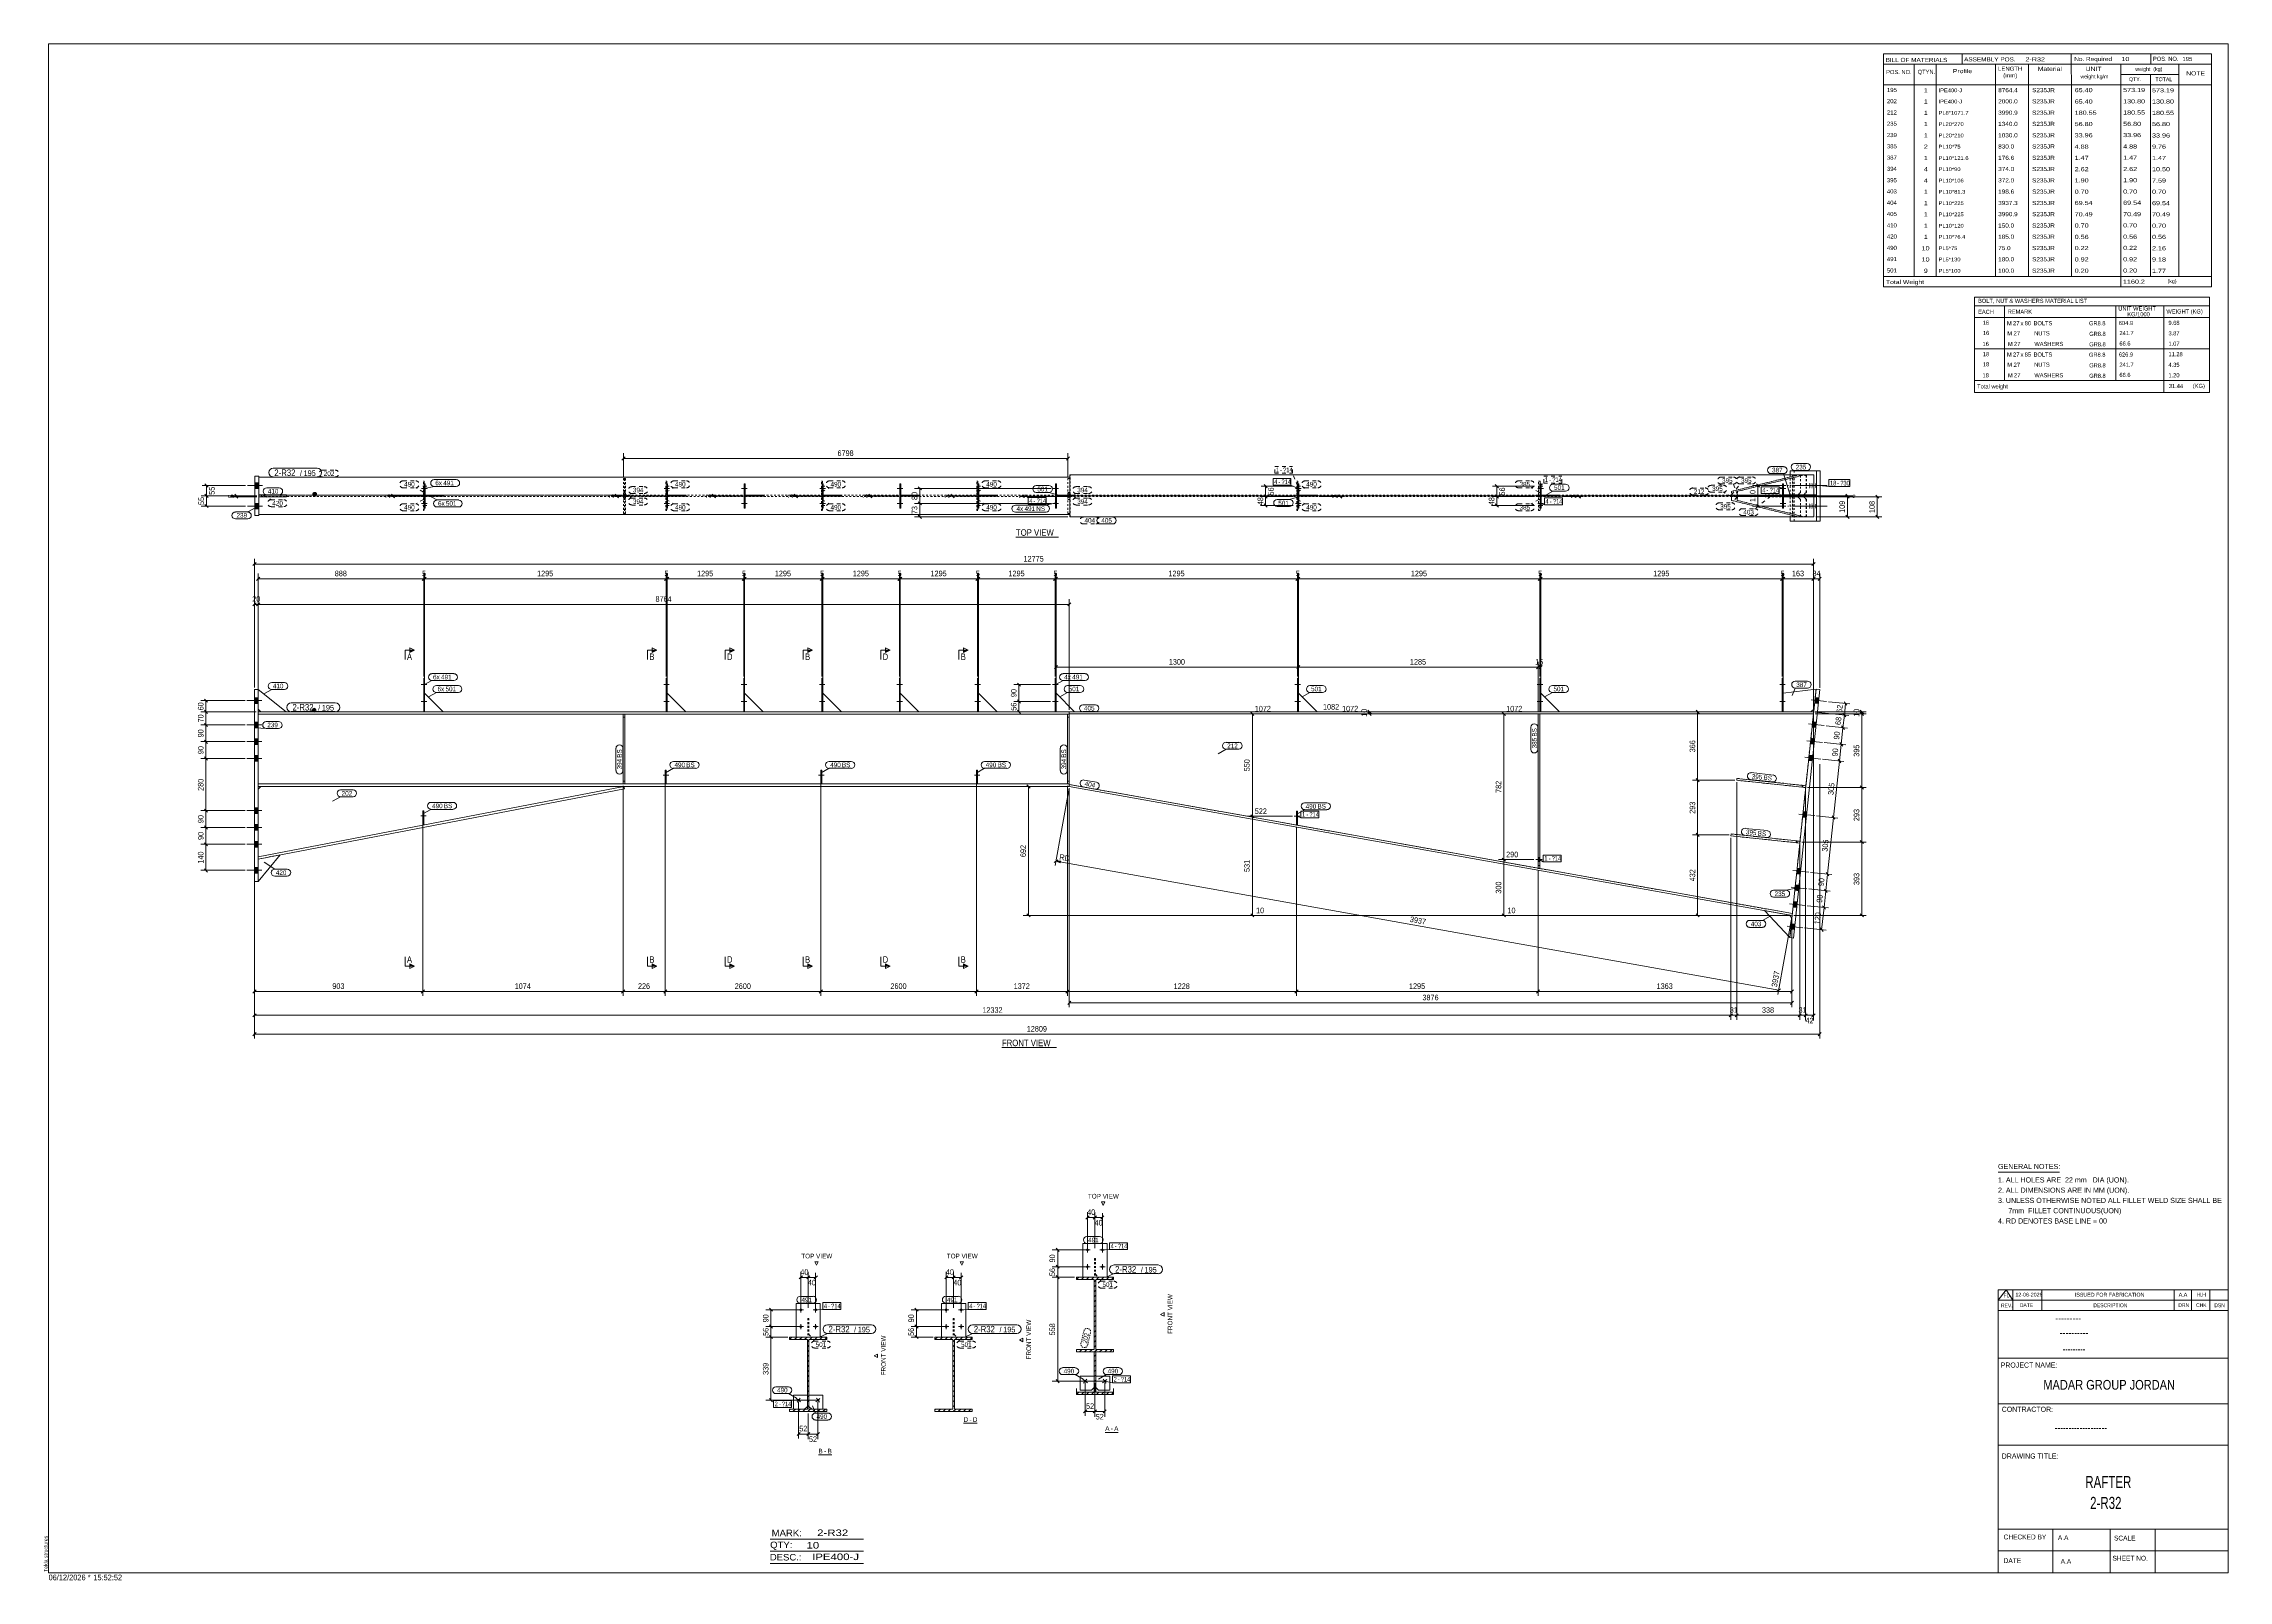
# Model space of a CAD drawing. Header units: millimetres. Extents: x 2 to 1174, y 1 to 825.
import ezdxf

# ---------------------------------------------------------------- set-up
doc = ezdxf.new("R2010")
doc.units = ezdxf.units.MM
for name, pattern in [('XKITLINE00', [0]), ('XKITLINE01', [4, 1, -1, 1, -1]), ('XKITLINE02', [4, 2, -2]), ('XKITLINE04', [3, 0.5, -0.5, 0.5, -0.5, 0.5, -0.5])]:
    doc.linetypes.add(name, pattern=pattern)
for name, color, linetype, lineweight in [('Bolt', 3, 'Continuous', 0), ('BoltMark', 7, 'Continuous', 0), ('Dimensions', 7, 'Continuous', 0), ('DrawingSheet', 5, 'Continuous', 0), ('OtherObjectType', 7, 'Continuous', 0), ('Part', 2, 'Continuous', 0), ('PartMark', 7, 'Continuous', 0), ('Section', 6, 'Continuous', 0)]:
    doc.layers.add(name, color=color, linetype=linetype, lineweight=lineweight)
doc.styles.add('@ARIAL_UNICODE_MS_BOLD', font='ARIAL.TTF')
doc.styles.add('ARIAL', font='ARIAL.TTF')
doc.styles.add('ARIAL_NARROW', font='ARIALN.TTF')
doc.styles.add('COMIC_SANS_MS_BOLD', font='COMICBD.TTF')
doc.styles.add('SWIS721_EX_BT', font='ARIAL.TTF')
doc.styles.add('SWISSE', font='ARIAL.TTF')

# ---------------------------------------------------------------- blocks, each defined once
blk = doc.blocks.new('*A1')
at = {"layer": 'Part', "color": 7, "linetype": 'XKITLINE00', "lineweight": 0}
for p, q in [((402.4, 130.1), (403.7, 131.4)), ((402.4, 130.1), (402.4, 130.1)), ((405.1, 130.1), (406.4, 131.4)), ((407.8, 130.1), (409.1, 131.4)), ((410.5, 130.1), (411.8, 131.4)), ((412, 128.9), (412.8, 129.7)), ((413.2, 130.1), (414.5, 131.4)), ((415.9, 130.1), (417.2, 131.4)), ((418.6, 130.1), (419.9, 131.4)), ((421.3, 130.1), (422.4, 131.3)), ((412, 126.2), (412.8, 127)), ((412, 123.5), (412.8, 124.3)), ((412, 120.9), (412.8, 121.7)), ((412, 118.2), (412.8, 119)), ((412, 115.5), (412.8, 116.3)), ((412, 112.8), (412.8, 113.6)), ((412, 110.1), (412.8, 110.9)), ((412, 107.4), (412.8, 108.2)), ((412, 104.7), (412.8, 105.5)), ((412, 102), (412.8, 102.8)), ((412, 99.3), (412.8, 100.1)), ((412, 96.6), (412.8, 97.4)), ((412, 93.9), (412.8, 94.7)), ((402.4, 92.4), (402.8, 92.7)), ((404.2, 91.4), (405.5, 92.7)), ((406.8, 91.4), (408.1, 92.7)), ((409.5, 91.4), (410.8, 92.7)), ((412.2, 91.4), (413.5, 92.7)), ((414.9, 91.4), (416.2, 92.7)), ((417.6, 91.4), (418.9, 92.7)), ((420.3, 91.4), (421.6, 92.7))]:
    blk.add_line(p, q, dxfattribs=at)
blk = doc.blocks.new('*A2')
at = {"layer": 'Part', "color": 7, "linetype": 'XKITLINE00', "lineweight": 0}
for p, q in [((480.4, 130.1), (481.7, 131.4)), ((480.4, 130.1), (480.4, 130.1)), ((483.1, 130.1), (484.4, 131.4)), ((485.8, 130.1), (487.1, 131.4)), ((488.5, 130.1), (489.8, 131.4)), ((490, 128.9), (490.8, 129.7)), ((491.2, 130.1), (492.5, 131.4)), ((493.9, 130.1), (495.2, 131.4)), ((496.6, 130.1), (497.9, 131.4)), ((499.3, 130.1), (500.4, 131.3)), ((490, 126.2), (490.8, 127)), ((490, 123.5), (490.8, 124.3)), ((490, 120.9), (490.8, 121.7)), ((490, 118.2), (490.8, 119)), ((490, 115.5), (490.8, 116.3)), ((490, 112.8), (490.8, 113.6)), ((490, 110.1), (490.8, 110.9)), ((490, 107.4), (490.8, 108.2)), ((490, 104.7), (490.8, 105.5)), ((490, 102), (490.8, 102.8)), ((490, 99.3), (490.8, 100.1)), ((490, 96.6), (490.8, 97.4)), ((490, 93.9), (490.8, 94.7)), ((480.4, 92.4), (480.7, 92.7)), ((482.1, 91.4), (483.4, 92.7)), ((484.8, 91.4), (486.1, 92.7)), ((487.5, 91.4), (488.8, 92.7)), ((490.2, 91.4), (491.5, 92.7)), ((492.9, 91.4), (494.2, 92.7)), ((495.6, 91.4), (496.9, 92.7)), ((498.3, 91.4), (499.6, 92.7))]:
    blk.add_line(p, q, dxfattribs=at)
blk = doc.blocks.new('*A3')
at = {"layer": 'Part', "color": 7, "linetype": 'XKITLINE00', "lineweight": 0}
for p, q in [((556.2, 162.2), (557.5, 163.5)), ((556.2, 162.2), (556.2, 162.2)), ((558.9, 162.2), (560.2, 163.5)), ((561.6, 162.2), (562.9, 163.5)), ((564.3, 162.2), (565.6, 163.5)), ((565.8, 161.1), (566.6, 161.9)), ((565.8, 158.4), (566.6, 159.2)), ((565.8, 155.7), (566.6, 156.5)), ((565.8, 153), (566.6, 153.8)), ((567, 162.2), (568.3, 163.5)), ((569.7, 162.2), (571, 163.5)), ((572.4, 162.2), (573.7, 163.5)), ((575, 162.2), (576.2, 163.4)), ((565.8, 150.3), (566.6, 151.1)), ((565.8, 147.6), (566.6, 148.4)), ((565.8, 144.9), (566.6, 145.7)), ((565.8, 142.2), (566.6, 143)), ((565.8, 139.5), (566.6, 140.3)), ((565.8, 136.8), (566.6, 137.6)), ((565.8, 134.1), (566.6, 134.9)), ((565.8, 131.4), (566.6, 132.2)), ((565.8, 128.7), (566.6, 129.5)), ((556.2, 124.5), (556.5, 124.8)), ((557.9, 123.5), (559.2, 124.8)), ((560.6, 123.5), (561.9, 124.8)), ((563.3, 123.5), (564.6, 124.8)), ((565.8, 126), (566.6, 126.8)), ((566, 123.5), (567.3, 124.8)), ((568.7, 123.5), (570, 124.8)), ((571.4, 123.5), (572.7, 124.8)), ((574.1, 123.5), (575.4, 124.8))]:
    blk.add_line(p, q, dxfattribs=at)
blk = doc.blocks.new('*A4')
at = {"layer": 'Part', "color": 7, "linetype": 'XKITLINE00', "lineweight": 0}
for p, q in [((565.8, 121), (566.6, 121.8)), ((565.8, 118.3), (566.6, 119.1)), ((565.8, 115.6), (566.6, 116.4)), ((565.8, 112.9), (566.6, 113.7)), ((565.8, 110.2), (566.6, 111)), ((565.8, 107.5), (566.6, 108.3)), ((565.8, 104.8), (566.6, 105.6)), ((556.2, 100.6), (557.5, 101.9)), ((558.9, 100.6), (560.2, 101.9)), ((561.6, 100.6), (562.9, 101.9)), ((564.3, 100.6), (565.6, 101.9)), ((565.8, 102.1), (566.6, 102.9)), ((567, 100.6), (568.3, 101.9)), ((569.7, 100.6), (571, 101.9)), ((572.4, 100.6), (573.7, 101.9)), ((575, 100.6), (576.2, 101.8))]:
    blk.add_line(p, q, dxfattribs=at)
blk = doc.blocks.new('*A5')
at = {"layer": 'Bolt'}
for points in [[(117.4, 471.2), (115.4, 471.2), (115.4, 474.2), (117.4, 474.2)], [(117.4, 471.2), (115.4, 471.2), (115.4, 474.2), (117.4, 474.2)], [(117.4, 458.2), (115.4, 458.2), (115.4, 461.2), (117.4, 461.2)], [(117.4, 458.2), (115.4, 458.2), (115.4, 461.2), (117.4, 461.2)], [(117.4, 449.2), (115.4, 449.2), (115.4, 452.2), (117.4, 452.2)], [(117.4, 449.2), (115.4, 449.2), (115.4, 452.2), (117.4, 452.2)], [(117.4, 440.2), (115.4, 440.2), (115.4, 443.2), (117.4, 443.2)], [(117.4, 440.2), (115.4, 440.2), (115.4, 443.2), (117.4, 443.2)], [(117.4, 412.2), (115.4, 412.2), (115.4, 415.2), (117.4, 415.2)], [(117.4, 412.2), (115.4, 412.2), (115.4, 415.2), (117.4, 415.2)], [(117.4, 403.2), (115.4, 403.2), (115.4, 406.2), (117.4, 406.2)], [(117.4, 403.2), (115.4, 403.2), (115.4, 406.2), (117.4, 406.2)], [(117.4, 394.2), (115.4, 394.2), (115.4, 397.2), (117.4, 397.2)], [(117.4, 394.2), (115.4, 394.2), (115.4, 397.2), (117.4, 397.2)], [(117.4, 380.2), (115.4, 380.2), (115.4, 383.2), (117.4, 383.2)], [(117.4, 380.2), (115.4, 380.2), (115.4, 383.2), (117.4, 383.2)]]:
    blk.add_hatch(color=3, dxfattribs=at).paths.add_polyline_path(points, flags=17)
at = {"layer": 'Bolt', "color": 3, "linetype": 'XKITLINE00', "lineweight": 0}
for p, q in [((111.4, 472.7), (119.4, 472.7)), ((111.4, 472.7), (119.4, 472.7)), ((115.4, 474.2), (117.4, 474.2)), ((115.4, 474.2), (117.4, 474.2)), ((115.4, 471.2), (117.4, 471.2)), ((115.4, 471.2), (117.4, 471.2)), ((111.4, 459.7), (119.4, 459.7)), ((111.4, 459.7), (119.4, 459.7)), ((115.4, 461.2), (117.4, 461.2)), ((115.4, 461.2), (117.4, 461.2)), ((115.4, 458.2), (117.4, 458.2)), ((115.4, 458.2), (117.4, 458.2)), ((111.4, 450.7), (119.4, 450.7)), ((111.4, 450.7), (119.4, 450.7)), ((115.4, 452.2), (117.4, 452.2)), ((115.4, 452.2), (117.4, 452.2)), ((115.4, 449.2), (117.4, 449.2)), ((115.4, 449.2), (117.4, 449.2)), ((111.4, 441.7), (119.4, 441.7)), ((111.4, 441.7), (119.4, 441.7)), ((115.4, 443.2), (117.4, 443.2)), ((115.4, 443.2), (117.4, 443.2)), ((115.4, 440.2), (117.4, 440.2)), ((115.4, 440.2), (117.4, 440.2)), ((111.4, 413.7), (119.4, 413.7)), ((111.4, 413.7), (119.4, 413.7)), ((115.4, 415.2), (117.4, 415.2)), ((115.4, 415.2), (117.4, 415.2)), ((115.4, 412.2), (117.4, 412.2)), ((115.4, 412.2), (117.4, 412.2)), ((111.4, 404.7), (119.4, 404.7)), ((111.4, 404.7), (119.4, 404.7)), ((115.4, 406.2), (117.4, 406.2)), ((115.4, 406.2), (117.4, 406.2)), ((115.4, 403.2), (117.4, 403.2)), ((115.4, 403.2), (117.4, 403.2)), ((111.4, 395.7), (119.4, 395.7)), ((111.4, 395.7), (119.4, 395.7)), ((115.4, 397.2), (117.4, 397.2)), ((115.4, 397.2), (117.4, 397.2)), ((115.4, 394.2), (117.4, 394.2)), ((115.4, 394.2), (117.4, 394.2)), ((111.4, 381.7), (119.4, 381.7)), ((111.4, 381.7), (119.4, 381.7)), ((115.4, 383.2), (117.4, 383.2)), ((115.4, 383.2), (117.4, 383.2)), ((115.4, 380.2), (117.4, 380.2)), ((115.4, 380.2), (117.4, 380.2))]:
    blk.add_line(p, q, dxfattribs=at)
blk = doc.blocks.new('*A6')
at = {"layer": 'Part', "color": 2, "linetype": 'XKITLINE00', "lineweight": 0}
for p, q in [((674.8, 413.4), (674.3, 413.4)), ((674.3, 413.4), (674.3, 406)), ((674.8, 413.4), (674.8, 405.9))]:
    blk.add_line(p, q, dxfattribs=at)
at = {"layer": 'Part', "color": 7, "linetype": 'XKITLINE01', "lineweight": 0}
for p, q in [((674.3, 407.4), (674.8, 407.4)), ((674.3, 405.9), (674.3, 406)), ((674.8, 405.9), (674.3, 405.9))]:
    blk.add_line(p, q, dxfattribs=at)
blk = doc.blocks.new('*A7')
at = {"layer": 'Part', "color": 2, "linetype": 'XKITLINE00', "lineweight": 0}
for p, q in [((502.7, 428), (502.7, 435.5)), ((502.7, 435.5), (503.2, 435.5)), ((503.2, 435.5), (503.2, 428))]:
    blk.add_line(p, q, dxfattribs=at)
at = {"layer": 'Part', "color": 7, "linetype": 'XKITLINE01', "lineweight": 0}
for p, q in [((502.7, 429.5), (503.2, 429.5)), ((503.2, 428), (502.7, 428))]:
    blk.add_line(p, q, dxfattribs=at)
blk = doc.blocks.new('*A8')
at = {"layer": 'Part', "color": 2, "linetype": 'XKITLINE00', "lineweight": 0}
for p, q in [((503.7, 484.7), (503.2, 484.7)), ((503.2, 484.7), (503.2, 466.7)), ((503.7, 466.7), (503.7, 484.7))]:
    blk.add_line(p, q, dxfattribs=at)
at = {"layer": 'Part', "color": 7, "linetype": 'XKITLINE01', "lineweight": 0}
blk.add_line((503.2, 466.7), (503.7, 466.7), dxfattribs=at)
blk = doc.blocks.new('*A9')
at = {"layer": 'Part', "color": 7, "linetype": 'XKITLINE01', "lineweight": 0}
for p, q in [((502.7, 435.5), (502.7, 428)), ((503.2, 435.5), (502.7, 435.5)), ((503.2, 428), (503.2, 435.5)), ((502.7, 429.5), (503.2, 429.5)), ((502.7, 428), (503.2, 428))]:
    blk.add_line(p, q, dxfattribs=at)
blk = doc.blocks.new('*A10')
at = {"layer": 'Part', "color": 2, "linetype": 'XKITLINE00', "lineweight": 0}
blk.add_line((513.7, 466.7), (503.7, 476.7), dxfattribs=at)
at = {"layer": 'Part', "color": 7, "linetype": 'XKITLINE01', "lineweight": 0}
for p, q in [((503.7, 476.7), (503.7, 466.7)), ((503.7, 466.7), (513.7, 466.7))]:
    blk.add_line(p, q, dxfattribs=at)
blk = doc.blocks.new('*A11')
at = {"layer": 'Part', "color": 2, "linetype": 'XKITLINE00', "lineweight": 0}
for p, q in [((461.8, 484.7), (461.3, 484.7)), ((461.3, 484.7), (461.3, 466.7)), ((461.8, 466.7), (461.8, 484.7))]:
    blk.add_line(p, q, dxfattribs=at)
at = {"layer": 'Part', "color": 7, "linetype": 'XKITLINE01', "lineweight": 0}
blk.add_line((461.3, 466.7), (461.8, 466.7), dxfattribs=at)
blk = doc.blocks.new('*A12')
at = {"layer": 'Part', "color": 2, "linetype": 'XKITLINE00', "lineweight": 0}
blk.add_line((471.8, 466.7), (461.8, 476.7), dxfattribs=at)
at = {"layer": 'Part', "color": 7, "linetype": 'XKITLINE01', "lineweight": 0}
for p, q in [((461.8, 476.7), (461.8, 466.7)), ((461.8, 466.7), (471.8, 466.7))]:
    blk.add_line(p, q, dxfattribs=at)
blk = doc.blocks.new('*A13')
at = {"layer": 'Part', "color": 2, "linetype": 'XKITLINE00', "lineweight": 0}
for p, q in [((419.2, 428), (419.2, 435.5)), ((419.2, 435.5), (419.7, 435.5)), ((419.7, 435.5), (419.7, 428))]:
    blk.add_line(p, q, dxfattribs=at)
at = {"layer": 'Part', "color": 7, "linetype": 'XKITLINE01', "lineweight": 0}
for p, q in [((419.2, 429.5), (419.7, 429.5)), ((419.7, 428), (419.2, 428))]:
    blk.add_line(p, q, dxfattribs=at)
blk = doc.blocks.new('*A14')
at = {"layer": 'Part', "color": 2, "linetype": 'XKITLINE00', "lineweight": 0}
for p, q in [((420.2, 484.7), (419.7, 484.7)), ((419.7, 484.7), (419.7, 466.7)), ((420.2, 466.7), (420.2, 484.7))]:
    blk.add_line(p, q, dxfattribs=at)
at = {"layer": 'Part', "color": 7, "linetype": 'XKITLINE01', "lineweight": 0}
blk.add_line((419.7, 466.7), (420.2, 466.7), dxfattribs=at)
blk = doc.blocks.new('*A15')
at = {"layer": 'Part', "color": 7, "linetype": 'XKITLINE01', "lineweight": 0}
for p, q in [((419.2, 435.5), (419.2, 428)), ((419.7, 435.5), (419.2, 435.5)), ((419.7, 428), (419.7, 435.5)), ((419.2, 429.5), (419.7, 429.5)), ((419.2, 428), (419.7, 428))]:
    blk.add_line(p, q, dxfattribs=at)
blk = doc.blocks.new('*A16')
at = {"layer": 'Part', "color": 2, "linetype": 'XKITLINE00', "lineweight": 0}
blk.add_line((430.2, 466.7), (420.2, 476.7), dxfattribs=at)
at = {"layer": 'Part', "color": 7, "linetype": 'XKITLINE01', "lineweight": 0}
for p, q in [((420.2, 476.7), (420.2, 466.7)), ((420.2, 466.7), (430.2, 466.7))]:
    blk.add_line(p, q, dxfattribs=at)
blk = doc.blocks.new('*A17')
at = {"layer": 'Part', "color": 2, "linetype": 'XKITLINE00', "lineweight": 0}
for p, q in [((378.3, 484.7), (377.8, 484.7)), ((377.8, 484.7), (377.8, 466.7)), ((378.3, 466.7), (378.3, 484.7))]:
    blk.add_line(p, q, dxfattribs=at)
at = {"layer": 'Part', "color": 7, "linetype": 'XKITLINE01', "lineweight": 0}
blk.add_line((377.8, 466.7), (378.3, 466.7), dxfattribs=at)
blk = doc.blocks.new('*A18')
at = {"layer": 'Part', "color": 2, "linetype": 'XKITLINE00', "lineweight": 0}
blk.add_line((388.3, 466.7), (378.3, 476.7), dxfattribs=at)
at = {"layer": 'Part', "color": 7, "linetype": 'XKITLINE01', "lineweight": 0}
for p, q in [((378.3, 476.7), (378.3, 466.7)), ((378.3, 466.7), (388.3, 466.7))]:
    blk.add_line(p, q, dxfattribs=at)
blk = doc.blocks.new('*A19')
at = {"layer": 'Part', "color": 2, "linetype": 'XKITLINE00', "lineweight": 0}
for p, q in [((335.7, 428), (335.7, 435.5)), ((335.7, 435.5), (336.2, 435.5)), ((336.2, 435.5), (336.2, 428))]:
    blk.add_line(p, q, dxfattribs=at)
at = {"layer": 'Part', "color": 7, "linetype": 'XKITLINE01', "lineweight": 0}
for p, q in [((335.7, 429.5), (336.2, 429.5)), ((336.2, 428), (335.7, 428))]:
    blk.add_line(p, q, dxfattribs=at)
blk = doc.blocks.new('*A20')
at = {"layer": 'Part', "color": 2, "linetype": 'XKITLINE00', "lineweight": 0}
for p, q in [((336.7, 484.7), (336.2, 484.7)), ((336.2, 484.7), (336.2, 466.7)), ((336.7, 466.7), (336.7, 484.7))]:
    blk.add_line(p, q, dxfattribs=at)
at = {"layer": 'Part', "color": 7, "linetype": 'XKITLINE01', "lineweight": 0}
blk.add_line((336.2, 466.7), (336.7, 466.7), dxfattribs=at)
blk = doc.blocks.new('*A21')
at = {"layer": 'Part', "color": 7, "linetype": 'XKITLINE01', "lineweight": 0}
for p, q in [((335.7, 435.5), (335.7, 428)), ((336.2, 435.5), (335.7, 435.5)), ((336.2, 428), (336.2, 435.5)), ((335.7, 429.5), (336.2, 429.5)), ((335.7, 428), (336.2, 428))]:
    blk.add_line(p, q, dxfattribs=at)
blk = doc.blocks.new('*A22')
at = {"layer": 'Part', "color": 2, "linetype": 'XKITLINE00', "lineweight": 0}
blk.add_line((346.7, 466.7), (336.7, 476.7), dxfattribs=at)
at = {"layer": 'Part', "color": 7, "linetype": 'XKITLINE01', "lineweight": 0}
for p, q in [((336.7, 476.7), (336.7, 466.7)), ((336.7, 466.7), (346.7, 466.7))]:
    blk.add_line(p, q, dxfattribs=at)
blk = doc.blocks.new('*A23')
at = {"layer": 'Part', "color": 2, "linetype": 'XKITLINE00', "lineweight": 0}
for p, q in [((205.7, 406.1), (205.7, 413.6)), ((205.7, 413.6), (206.2, 413.6)), ((206.2, 413.6), (206.2, 406.1)), ((206.2, 406.1), (205.7, 406.1))]:
    blk.add_line(p, q, dxfattribs=at)
at = {"layer": 'Part', "color": 7, "linetype": 'XKITLINE01', "lineweight": 0}
blk.add_line((205.7, 407.6), (206.2, 407.6), dxfattribs=at)
blk = doc.blocks.new('*A24')
at = {"layer": 'Part', "color": 2, "linetype": 'XKITLINE00', "lineweight": 0}
for p, q in [((206.7, 484.7), (206.2, 484.7)), ((206.2, 484.7), (206.2, 466.7)), ((206.7, 466.7), (206.7, 484.7))]:
    blk.add_line(p, q, dxfattribs=at)
at = {"layer": 'Part', "color": 7, "linetype": 'XKITLINE01', "lineweight": 0}
blk.add_line((206.2, 466.7), (206.7, 466.7), dxfattribs=at)
blk = doc.blocks.new('*A25')
at = {"layer": 'Part', "color": 7, "linetype": 'XKITLINE01', "lineweight": 0}
for p, q in [((205.7, 413.6), (205.7, 406.1)), ((206.2, 413.6), (205.7, 413.6)), ((206.2, 406.1), (206.2, 413.6)), ((205.7, 407.6), (206.2, 407.6)), ((205.7, 406.1), (206.2, 406.1))]:
    blk.add_line(p, q, dxfattribs=at)
blk = doc.blocks.new('*A26')
at = {"layer": 'Part', "color": 2, "linetype": 'XKITLINE00', "lineweight": 0}
blk.add_line((216.7, 466.7), (206.7, 476.7), dxfattribs=at)
at = {"layer": 'Part', "color": 7, "linetype": 'XKITLINE01', "lineweight": 0}
for p, q in [((206.7, 476.7), (206.7, 466.7)), ((206.7, 466.7), (216.7, 466.7))]:
    blk.add_line(p, q, dxfattribs=at)
blk = doc.blocks.new('*A27')
at = {"layer": 'Part', "color": 2, "linetype": 'XKITLINE00', "lineweight": 0}
for p, q in [((805.3, 484.7), (804.8, 484.7)), ((804.8, 484.7), (804.8, 466.7)), ((805.3, 466.7), (805.3, 484.7))]:
    blk.add_line(p, q, dxfattribs=at)
at = {"layer": 'Part', "color": 7, "linetype": 'XKITLINE01', "lineweight": 0}
blk.add_line((804.8, 466.7), (805.3, 466.7), dxfattribs=at)
blk = doc.blocks.new('*A28')
at = {"layer": 'Part', "color": 7, "linetype": 'XKITLINE01', "lineweight": 0}
for p, q in [((803.8, 465.7), (803.8, 382.7)), ((804.8, 465.7), (803.8, 465.7)), ((804.8, 382.7), (804.8, 465.7)), ((803.8, 384.2), (804.8, 384.2)), ((803.8, 382.7), (804.8, 382.7))]:
    blk.add_line(p, q, dxfattribs=at)
blk = doc.blocks.new('*A29')
at = {"layer": 'Part', "color": 2, "linetype": 'XKITLINE00', "lineweight": 0}
blk.add_line((815.3, 466.7), (805.3, 476.7), dxfattribs=at)
at = {"layer": 'Part', "color": 7, "linetype": 'XKITLINE01', "lineweight": 0}
for p, q in [((805.3, 476.7), (805.3, 466.7)), ((805.3, 466.7), (815.3, 466.7))]:
    blk.add_line(p, q, dxfattribs=at)
blk = doc.blocks.new('*A30')
at = {"layer": 'Part', "color": 2, "linetype": 'XKITLINE00', "lineweight": 0}
for p, q in [((675.3, 484.7), (674.8, 484.7)), ((674.8, 484.7), (674.8, 466.7)), ((675.3, 466.7), (675.3, 484.7))]:
    blk.add_line(p, q, dxfattribs=at)
at = {"layer": 'Part', "color": 7, "linetype": 'XKITLINE01', "lineweight": 0}
blk.add_line((674.8, 466.7), (675.3, 466.7), dxfattribs=at)
blk = doc.blocks.new('*A31')
at = {"layer": 'Part', "color": 7, "linetype": 'XKITLINE01', "lineweight": 0}
for p, q in [((674.3, 413.4), (674.3, 405.9)), ((674.8, 413.4), (674.3, 413.4)), ((674.8, 405.9), (674.8, 413.4)), ((674.3, 407.4), (674.8, 407.4)), ((674.3, 405.9), (674.8, 405.9))]:
    blk.add_line(p, q, dxfattribs=at)
blk = doc.blocks.new('*A32')
at = {"layer": 'Part', "color": 2, "linetype": 'XKITLINE00', "lineweight": 0}
blk.add_line((685.3, 466.7), (675.3, 476.7), dxfattribs=at)
at = {"layer": 'Part', "color": 7, "linetype": 'XKITLINE01', "lineweight": 0}
for p, q in [((675.3, 476.7), (675.3, 466.7)), ((675.3, 466.7), (685.3, 466.7))]:
    blk.add_line(p, q, dxfattribs=at)
blk = doc.blocks.new('*A33')
at = {"layer": 'Part', "color": 2, "linetype": 'XKITLINE00', "lineweight": 0}
for p, q in [((545.3, 484.7), (544.8, 484.7)), ((544.8, 484.7), (544.8, 466.7)), ((545.3, 466.7), (545.3, 484.7))]:
    blk.add_line(p, q, dxfattribs=at)
at = {"layer": 'Part', "color": 7, "linetype": 'XKITLINE01', "lineweight": 0}
blk.add_line((544.8, 466.7), (545.3, 466.7), dxfattribs=at)
blk = doc.blocks.new('*A34')
at = {"layer": 'Part', "color": 2, "linetype": 'XKITLINE00', "lineweight": 0}
blk.add_line((555.3, 466.7), (545.3, 476.7), dxfattribs=at)
at = {"layer": 'Part', "color": 7, "linetype": 'XKITLINE01', "lineweight": 0}
for p, q in [((545.3, 476.7), (545.3, 466.7)), ((545.3, 466.7), (555.3, 466.7))]:
    blk.add_line(p, q, dxfattribs=at)
blk = doc.blocks.new('*A35')
at = {"layer": 'Part', "color": 2, "linetype": 'XKITLINE00', "lineweight": 0}
for p, q in [((935.3, 484.7), (934.8, 484.7)), ((934.8, 484.7), (934.8, 466.7)), ((935.3, 466.7), (935.3, 484.7))]:
    blk.add_line(p, q, dxfattribs=at)
at = {"layer": 'Part', "color": 7, "linetype": 'XKITLINE01', "lineweight": 0}
blk.add_line((934.8, 466.7), (935.3, 466.7), dxfattribs=at)
blk = doc.blocks.new('*A36')
at = {"layer": 'Part', "color": 2, "linetype": 'XKITLINE00', "lineweight": 0}
for p, q in [((952.9, 478.9), (935.3, 476.7)), ((935.3, 476.7), (935.3, 466.7)), ((950.1, 466.7), (951.8, 468.2))]:
    blk.add_line(p, q, dxfattribs=at)
at = {"layer": 'Part', "color": 7, "linetype": 'XKITLINE01', "lineweight": 0}
for p, q in [((951.8, 468.2), (952.9, 478.9)), ((935.3, 466.7), (950.1, 466.7))]:
    blk.add_line(p, q, dxfattribs=at)
blk = doc.blocks.new('*A37')
at = {"layer": 'Part', "color": 2, "linetype": 'XKITLINE00', "lineweight": 0}
for p, q in [((132.4, 466.7), (117.4, 478.7)), ((117.4, 468.2), (118.9, 466.7))]:
    blk.add_line(p, q, dxfattribs=at)
at = {"layer": 'Part', "color": 7, "linetype": 'XKITLINE01', "lineweight": 0}
for p, q in [((117.4, 478.7), (117.4, 468.2)), ((118.9, 466.7), (132.4, 466.7))]:
    blk.add_line(p, q, dxfattribs=at)
blk = doc.blocks.new('*A38')
at = {"layer": 'Part', "color": 2, "linetype": 'XKITLINE00', "lineweight": 0}
for p, q in [((115.4, 375.7), (115.4, 478.7)), ((117.4, 478.7), (115.4, 478.7)), ((117.4, 375.7), (117.4, 478.7)), ((115.4, 375.7), (117.4, 375.7))]:
    blk.add_line(p, q, dxfattribs=at)
blk = doc.blocks.new('*A39')
at = {"layer": 'Part', "color": 2, "linetype": 'XKITLINE00', "lineweight": 0}
blk.add_line((129.2, 390), (117.4, 375.7), dxfattribs=at)
at = {"layer": 'Part', "color": 7, "linetype": 'XKITLINE01', "lineweight": 0}
for p, q in [((117.4, 387.7), (129.2, 390)), ((117.4, 375.7), (117.4, 387.7))]:
    blk.add_line(p, q, dxfattribs=at)
blk = doc.blocks.new('*A40')
at = {"layer": 'Part', "color": 2, "linetype": 'XKITLINE00', "lineweight": 0}
for p, q in [((910.5, 431), (910.4, 430)), ((947.3, 426.1), (910.4, 430)), ((947.5, 427.1), (910.5, 431)), ((945.4, 426.4), (945.5, 427.3))]:
    blk.add_line(p, q, dxfattribs=at)
at = {"layer": 'Part', "color": 7, "linetype": 'XKITLINE01', "lineweight": 0}
for p, q in [((945.9, 426.3), (946, 427.3)), ((947.5, 427.1), (947.3, 426.1))]:
    blk.add_line(p, q, dxfattribs=at)
blk = doc.blocks.new('*A41')
at = {"layer": 'Part', "color": 2, "linetype": 'XKITLINE00', "lineweight": 0}
for p, q in [((907.3, 401.2), (907.2, 400.2)), ((944.2, 396.3), (907.2, 400.2)), ((944.3, 397.3), (907.3, 401.2)), ((942.2, 396.5), (942.3, 397.5))]:
    blk.add_line(p, q, dxfattribs=at)
at = {"layer": 'Part', "color": 7, "linetype": 'XKITLINE01', "lineweight": 0}
for p, q in [((942.7, 396.5), (942.8, 397.5)), ((944.3, 397.3), (944.2, 396.3))]:
    blk.add_line(p, q, dxfattribs=at)
blk = doc.blocks.new('*A42')
at = {"layer": 'Part', "color": 7, "linetype": 'XKITLINE01', "lineweight": 0}
for p, q in [((910.4, 430), (910.5, 431)), ((947.3, 426.1), (910.4, 430)), ((947.5, 427.1), (910.5, 431)), ((945.4, 426.4), (945.5, 427.3)), ((945.9, 426.3), (946, 427.3)), ((947.5, 427.1), (947.3, 426.1))]:
    blk.add_line(p, q, dxfattribs=at)
blk = doc.blocks.new('*A43')
at = {"layer": 'Part', "color": 7, "linetype": 'XKITLINE01', "lineweight": 0}
for p, q in [((907.2, 400.2), (907.3, 401.2)), ((944.2, 396.3), (907.2, 400.2)), ((944.3, 397.3), (907.3, 401.2)), ((942.2, 396.5), (942.3, 397.5)), ((942.7, 396.5), (942.8, 397.5)), ((944.3, 397.3), (944.2, 396.3))]:
    blk.add_line(p, q, dxfattribs=at)
blk = doc.blocks.new('*A44')
at = {"layer": 'Part', "color": 2, "linetype": 'XKITLINE00', "lineweight": 0}
for p, q in [((938.9, 345.6), (925.3, 360.2)), ((938.6, 357.8), (940, 356))]:
    blk.add_line(p, q, dxfattribs=at)
at = {"layer": 'Part', "color": 7, "linetype": 'XKITLINE01', "lineweight": 0}
for p, q in [((925.3, 360.2), (938.6, 357.8)), ((940, 356), (938.9, 345.6))]:
    blk.add_line(p, q, dxfattribs=at)
blk = doc.blocks.new('*A45')
at = {"layer": 'Part', "color": 7, "linetype": 'XKITLINE01', "lineweight": 0}
for p, q in [((552.4, 427.7), (552.4, 465.7)), ((552.4, 465.7), (951.5, 465.7)), ((951.5, 465.7), (940.2, 358.5)), ((940.2, 358.5), (552.6, 427.7))]:
    blk.add_line(p, q, dxfattribs=at)
at = {"layer": 'Part', "color": 2, "linetype": 'XKITLINE00', "lineweight": 0}
blk.add_line((552.6, 427.7), (552.4, 427.7), dxfattribs=at)
blk = doc.blocks.new('*A46')
at = {"layer": 'Part', "color": 2, "linetype": 'XKITLINE00', "lineweight": 0}
for p, q in [((551.4, 428), (551.4, 465.4)), ((552.4, 465.4), (552.4, 428))]:
    blk.add_line(p, q, dxfattribs=at)
at = {"layer": 'Part', "color": 7, "linetype": 'XKITLINE01', "lineweight": 0}
for p, q in [((551.4, 465.4), (552.4, 465.4)), ((551.4, 463.9), (552.4, 463.9)), ((551.4, 429.5), (552.4, 429.5)), ((551.4, 428), (552.4, 428))]:
    blk.add_line(p, q, dxfattribs=at)
blk = doc.blocks.new('*A47')
at = {"layer": 'Part', "color": 7, "linetype": 'XKITLINE01', "lineweight": 0}
for p, q in [((551.4, 465.4), (551.4, 428)), ((551.4, 465.4), (552.4, 465.4)), ((551.4, 463.9), (552.4, 463.9)), ((552.4, 465.4), (552.4, 428)), ((552.4, 429.5), (551.4, 429.5)), ((552.4, 428), (551.4, 428))]:
    blk.add_line(p, q, dxfattribs=at)
blk = doc.blocks.new('*A48')
at = {"layer": 'Part', "color": 2, "linetype": 'XKITLINE00', "lineweight": 0}
for p, q in [((313.1, 428), (313.1, 465.4)), ((314.1, 465.4), (314.1, 428))]:
    blk.add_line(p, q, dxfattribs=at)
at = {"layer": 'Part', "color": 7, "linetype": 'XKITLINE01', "lineweight": 0}
for p, q in [((313.1, 465.4), (314.1, 465.4)), ((313.1, 463.9), (314.1, 463.9)), ((313.1, 429.5), (314.1, 429.5)), ((313.1, 428), (314.1, 428))]:
    blk.add_line(p, q, dxfattribs=at)
blk = doc.blocks.new('*A49')
at = {"layer": 'Part', "color": 7, "linetype": 'XKITLINE01', "lineweight": 0}
for p, q in [((313.1, 465.4), (313.1, 428)), ((313.1, 465.4), (314.1, 465.4)), ((313.1, 463.9), (314.1, 463.9)), ((314.1, 465.4), (314.1, 428)), ((314.1, 429.5), (313.1, 429.5)), ((314.1, 428), (313.1, 428))]:
    blk.add_line(p, q, dxfattribs=at)
blk = doc.blocks.new('*A50')
at = {"layer": 'Part', "color": 2, "linetype": 'XKITLINE00', "lineweight": 0}
for p, q in [((552.4, 426.7), (552.6, 427.7)), ((940, 357.5), (552.4, 426.7)), ((552.6, 427.7), (940.2, 358.5)), ((940.2, 358.5), (940, 357.5))]:
    blk.add_line(p, q, dxfattribs=at)
blk = doc.blocks.new('*A51')
at = {"layer": 'Part', "color": 2, "linetype": 'XKITLINE00', "lineweight": 0}
for p, q in [((117.4, 389), (313.6, 426.7)), ((118.9, 426.7), (117.4, 425.2)), ((313.9, 425.4), (117.4, 387.7)), ((313.6, 426.7), (313.9, 425.4))]:
    blk.add_line(p, q, dxfattribs=at)
at = {"layer": 'Part', "color": 7, "linetype": 'XKITLINE01', "lineweight": 0}
for p, q in [((117.4, 387.7), (117.4, 425.2)), ((313.6, 426.7), (118.9, 426.7))]:
    blk.add_line(p, q, dxfattribs=at)
blk = doc.blocks.new('*A52')
at = {"layer": 'Part', "color": 2, "linetype": 'XKITLINE00', "lineweight": 0}
for p, q in [((552.4, 466.7), (951.5, 466.7)), ((552.4, 465.7), (552.4, 466.7)), ((951.5, 465.7), (552.4, 465.7)), ((951.5, 466.7), (951.5, 465.7))]:
    blk.add_line(p, q, dxfattribs=at)
blk = doc.blocks.new('*A53')
at = {"layer": 'Part', "color": 2, "linetype": 'XKITLINE00', "lineweight": 0}
for p, q in [((952.9, 478.9), (938.9, 345.6)), ((940.8, 345.4), (954.9, 478.6)), ((954.9, 478.6), (952.9, 478.9)), ((938.9, 345.6), (940.8, 345.4))]:
    blk.add_line(p, q, dxfattribs=at)
blk = doc.blocks.new('*A54')
at = {"layer": 'Bolt'}
blk.add_hatch(color=3, dxfattribs=at).paths.add_polyline_path([(804.8, 386.5), (803.8, 386.5), (803.8, 388.5), (804.8, 388.5)], flags=17)
at = {"layer": 'Bolt', "color": 3, "linetype": 'XKITLINE00', "lineweight": 0}
for p, q in [((806.1, 387.5), (802.6, 387.5)), ((804.8, 388.5), (803.8, 388.5)), ((804.8, 386.5), (803.8, 386.5))]:
    blk.add_line(p, q, dxfattribs=at)
blk = doc.blocks.new('*A55')
at = {"layer": 'Bolt'}
blk.add_hatch(color=3, dxfattribs=at).paths.add_polyline_path([(674.8, 409.7), (674.3, 409.7), (674.3, 411.7), (674.8, 411.7)], flags=17)
at = {"layer": 'Bolt', "color": 3, "linetype": 'XKITLINE00', "lineweight": 0}
for p, q in [((676.1, 410.7), (673.1, 410.7)), ((674.8, 411.7), (674.3, 411.7)), ((674.8, 409.7), (674.3, 409.7))]:
    blk.add_line(p, q, dxfattribs=at)
blk = doc.blocks.new('*A56')
at = {"layer": 'Bolt'}
blk.add_hatch(color=3, dxfattribs=at).paths.add_polyline_path([(503.2, 431.8), (502.7, 431.8), (502.7, 433.8), (503.2, 433.8)], flags=17)
at = {"layer": 'Bolt', "color": 3, "linetype": 'XKITLINE00', "lineweight": 0}
for p, q in [((503.2, 433.8), (502.7, 433.8)), ((504.5, 432.8), (501.5, 432.8)), ((503.2, 431.8), (502.7, 431.8))]:
    blk.add_line(p, q, dxfattribs=at)
blk = doc.blocks.new('*A57')
at = {"layer": 'Bolt'}
for points in [[(503.2, 482), (503.7, 482), (503.7, 480.6), (503.2, 480.6)], [(503.2, 482), (503.7, 482), (503.7, 480.6), (503.2, 480.6)], [(503.2, 473), (503.7, 473), (503.7, 471.6), (503.2, 471.6)], [(503.2, 473), (503.7, 473), (503.7, 471.6), (503.2, 471.6)]]:
    blk.add_hatch(color=3, dxfattribs=at).paths.add_polyline_path(points, flags=17)
at = {"layer": 'Bolt', "color": 3, "linetype": 'XKITLINE00', "lineweight": 0}
for p, q in [((504.8, 481.3), (501.8, 481.3)), ((504.8, 481.3), (501.8, 481.3)), ((503.7, 482), (503.2, 482)), ((503.7, 482), (503.2, 482)), ((503.7, 480.6), (503.2, 480.6)), ((503.7, 480.6), (503.2, 480.6)), ((504.8, 472.3), (501.8, 472.3)), ((504.8, 472.3), (501.8, 472.3)), ((503.7, 473), (503.2, 473)), ((503.7, 473), (503.2, 473)), ((503.7, 471.6), (503.2, 471.6)), ((503.7, 471.6), (503.2, 471.6))]:
    blk.add_line(p, q, dxfattribs=at)
blk = doc.blocks.new('*A58')
at = {"layer": 'Bolt', "color": 3, "linetype": 'XKITLINE02', "lineweight": 0}
for p, q in [((503.2, 433.8), (502.7, 433.8)), ((504.5, 432.8), (501.5, 432.8)), ((503.2, 431.8), (502.7, 431.8))]:
    blk.add_line(p, q, dxfattribs=at)
blk = doc.blocks.new('*A59')
at = {"layer": 'Bolt'}
for points in [[(461.3, 482), (461.8, 482), (461.8, 480.6), (461.3, 480.6)], [(461.3, 482), (461.8, 482), (461.8, 480.6), (461.3, 480.6)], [(461.3, 473), (461.8, 473), (461.8, 471.6), (461.3, 471.6)], [(461.3, 473), (461.8, 473), (461.8, 471.6), (461.3, 471.6)]]:
    blk.add_hatch(color=3, dxfattribs=at).paths.add_polyline_path(points, flags=17)
at = {"layer": 'Bolt', "color": 3, "linetype": 'XKITLINE00', "lineweight": 0}
for p, q in [((462.9, 481.3), (459.9, 481.3)), ((462.9, 481.3), (459.9, 481.3)), ((461.8, 482), (461.3, 482)), ((461.8, 482), (461.3, 482)), ((461.8, 480.6), (461.3, 480.6)), ((461.8, 480.6), (461.3, 480.6)), ((462.9, 472.3), (459.9, 472.3)), ((462.9, 472.3), (459.9, 472.3)), ((461.8, 473), (461.3, 473)), ((461.8, 473), (461.3, 473)), ((461.8, 471.6), (461.3, 471.6)), ((461.8, 471.6), (461.3, 471.6))]:
    blk.add_line(p, q, dxfattribs=at)
blk = doc.blocks.new('*A60')
at = {"layer": 'Bolt'}
blk.add_hatch(color=3, dxfattribs=at).paths.add_polyline_path([(419.7, 431.8), (419.2, 431.8), (419.2, 433.8), (419.7, 433.8)], flags=17)
at = {"layer": 'Bolt', "color": 3, "linetype": 'XKITLINE00', "lineweight": 0}
for p, q in [((419.7, 433.8), (419.2, 433.8)), ((421, 432.8), (418, 432.8)), ((419.7, 431.8), (419.2, 431.8))]:
    blk.add_line(p, q, dxfattribs=at)
blk = doc.blocks.new('*A61')
at = {"layer": 'Bolt'}
for points in [[(419.7, 482), (420.2, 482), (420.2, 480.6), (419.7, 480.6)], [(419.7, 482), (420.2, 482), (420.2, 480.6), (419.7, 480.6)], [(419.7, 473), (420.2, 473), (420.2, 471.6), (419.7, 471.6)], [(419.7, 473), (420.2, 473), (420.2, 471.6), (419.7, 471.6)]]:
    blk.add_hatch(color=3, dxfattribs=at).paths.add_polyline_path(points, flags=17)
at = {"layer": 'Bolt', "color": 3, "linetype": 'XKITLINE00', "lineweight": 0}
for p, q in [((421.4, 481.3), (418.4, 481.3)), ((421.4, 481.3), (418.4, 481.3)), ((420.2, 482), (419.7, 482)), ((420.2, 482), (419.7, 482)), ((420.2, 480.6), (419.7, 480.6)), ((420.2, 480.6), (419.7, 480.6)), ((421.4, 472.3), (418.4, 472.3)), ((421.4, 472.3), (418.4, 472.3)), ((420.2, 473), (419.7, 473)), ((420.2, 473), (419.7, 473)), ((420.2, 471.6), (419.7, 471.6)), ((420.2, 471.6), (419.7, 471.6))]:
    blk.add_line(p, q, dxfattribs=at)
blk = doc.blocks.new('*A62')
at = {"layer": 'Bolt', "color": 3, "linetype": 'XKITLINE02', "lineweight": 0}
for p, q in [((419.7, 433.8), (419.2, 433.8)), ((421, 432.8), (418, 432.8)), ((419.7, 431.8), (419.2, 431.8))]:
    blk.add_line(p, q, dxfattribs=at)
blk = doc.blocks.new('*A63')
at = {"layer": 'Bolt'}
for points in [[(377.8, 482), (378.3, 482), (378.3, 480.6), (377.8, 480.6)], [(377.8, 482), (378.3, 482), (378.3, 480.6), (377.8, 480.6)], [(377.8, 473), (378.3, 473), (378.3, 471.6), (377.8, 471.6)], [(377.8, 473), (378.3, 473), (378.3, 471.6), (377.8, 471.6)]]:
    blk.add_hatch(color=3, dxfattribs=at).paths.add_polyline_path(points, flags=17)
at = {"layer": 'Bolt', "color": 3, "linetype": 'XKITLINE00', "lineweight": 0}
for p, q in [((379.5, 481.3), (376.5, 481.3)), ((379.5, 481.3), (376.5, 481.3)), ((378.3, 482), (377.8, 482)), ((378.3, 482), (377.8, 482)), ((378.3, 480.6), (377.8, 480.6)), ((378.3, 480.6), (377.8, 480.6)), ((379.5, 472.3), (376.5, 472.3)), ((379.5, 472.3), (376.5, 472.3)), ((378.3, 473), (377.8, 473)), ((378.3, 473), (377.8, 473)), ((378.3, 471.6), (377.8, 471.6)), ((378.3, 471.6), (377.8, 471.6))]:
    blk.add_line(p, q, dxfattribs=at)
blk = doc.blocks.new('*A64')
at = {"layer": 'Bolt'}
blk.add_hatch(color=3, dxfattribs=at).paths.add_polyline_path([(336.2, 431.8), (335.7, 431.8), (335.7, 433.8), (336.2, 433.8)], flags=17)
at = {"layer": 'Bolt', "color": 3, "linetype": 'XKITLINE00', "lineweight": 0}
for p, q in [((336.2, 433.8), (335.7, 433.8)), ((337.6, 432.8), (334.6, 432.8)), ((336.2, 431.8), (335.7, 431.8))]:
    blk.add_line(p, q, dxfattribs=at)
blk = doc.blocks.new('*A65')
at = {"layer": 'Bolt'}
for points in [[(336.2, 482), (336.7, 482), (336.7, 480.6), (336.2, 480.6)], [(336.2, 482), (336.7, 482), (336.7, 480.6), (336.2, 480.6)], [(336.2, 473), (336.7, 473), (336.7, 471.6), (336.2, 471.6)], [(336.2, 473), (336.7, 473), (336.7, 471.6), (336.2, 471.6)]]:
    blk.add_hatch(color=3, dxfattribs=at).paths.add_polyline_path(points, flags=17)
at = {"layer": 'Bolt', "color": 3, "linetype": 'XKITLINE00', "lineweight": 0}
for p, q in [((337.9, 481.3), (334.9, 481.3)), ((337.9, 481.3), (334.9, 481.3)), ((336.7, 482), (336.2, 482)), ((336.7, 482), (336.2, 482)), ((336.7, 480.6), (336.2, 480.6)), ((336.7, 480.6), (336.2, 480.6)), ((337.9, 472.3), (334.9, 472.3)), ((337.9, 472.3), (334.9, 472.3)), ((336.7, 473), (336.2, 473)), ((336.7, 473), (336.2, 473)), ((336.7, 471.6), (336.2, 471.6)), ((336.7, 471.6), (336.2, 471.6))]:
    blk.add_line(p, q, dxfattribs=at)
blk = doc.blocks.new('*A66')
at = {"layer": 'Bolt', "color": 3, "linetype": 'XKITLINE02', "lineweight": 0}
for p, q in [((336.2, 433.8), (335.7, 433.8)), ((337.6, 432.8), (334.6, 432.8)), ((336.2, 431.8), (335.7, 431.8))]:
    blk.add_line(p, q, dxfattribs=at)
blk = doc.blocks.new('*A67')
at = {"layer": 'Bolt'}
blk.add_hatch(color=3, dxfattribs=at).paths.add_polyline_path([(206.2, 409.9), (205.7, 409.9), (205.7, 411.8), (206.2, 411.8)], flags=17)
at = {"layer": 'Bolt', "color": 3, "linetype": 'XKITLINE00', "lineweight": 0}
for p, q in [((207.6, 410.9), (204.6, 410.9)), ((206.2, 411.8), (205.7, 411.8)), ((206.2, 409.9), (205.7, 409.9))]:
    blk.add_line(p, q, dxfattribs=at)
blk = doc.blocks.new('*A68')
at = {"layer": 'Bolt'}
for points in [[(206.2, 482), (206.7, 482), (206.7, 480.6), (206.2, 480.6)], [(206.2, 482), (206.7, 482), (206.7, 480.6), (206.2, 480.6)], [(206.2, 473), (206.7, 473), (206.7, 471.6), (206.2, 471.6)], [(206.2, 473), (206.7, 473), (206.7, 471.6), (206.2, 471.6)]]:
    blk.add_hatch(color=3, dxfattribs=at).paths.add_polyline_path(points, flags=17)
at = {"layer": 'Bolt', "color": 3, "linetype": 'XKITLINE00', "lineweight": 0}
for p, q in [((207.9, 481.3), (204.9, 481.3)), ((207.9, 481.3), (204.9, 481.3)), ((206.7, 482), (206.2, 482)), ((206.7, 482), (206.2, 482)), ((206.7, 480.6), (206.2, 480.6)), ((206.7, 480.6), (206.2, 480.6)), ((207.9, 472.3), (204.9, 472.3)), ((207.9, 472.3), (204.9, 472.3)), ((206.7, 473), (206.2, 473)), ((206.7, 473), (206.2, 473)), ((206.7, 471.6), (206.2, 471.6)), ((206.7, 471.6), (206.2, 471.6))]:
    blk.add_line(p, q, dxfattribs=at)
blk = doc.blocks.new('*A69')
at = {"layer": 'Bolt', "color": 3, "linetype": 'XKITLINE02', "lineweight": 0}
for p, q in [((207.6, 410.9), (204.6, 410.9)), ((206.2, 411.8), (205.7, 411.8)), ((206.2, 409.9), (205.7, 409.9))]:
    blk.add_line(p, q, dxfattribs=at)
blk = doc.blocks.new('*A70')
at = {"layer": 'Bolt'}
for points in [[(804.8, 482), (805.3, 482), (805.3, 480.6), (804.8, 480.6)], [(804.8, 482), (805.3, 482), (805.3, 480.6), (804.8, 480.6)], [(804.8, 473), (805.3, 473), (805.3, 471.6), (804.8, 471.6)], [(804.8, 473), (805.3, 473), (805.3, 471.6), (804.8, 471.6)]]:
    blk.add_hatch(color=3, dxfattribs=at).paths.add_polyline_path(points, flags=17)
at = {"layer": 'Bolt', "color": 3, "linetype": 'XKITLINE00', "lineweight": 0}
for p, q in [((806.4, 481.3), (803.4, 481.3)), ((806.4, 481.3), (803.4, 481.3)), ((805.3, 482), (804.8, 482)), ((805.3, 482), (804.8, 482)), ((805.3, 480.6), (804.8, 480.6)), ((805.3, 480.6), (804.8, 480.6)), ((806.4, 472.3), (803.4, 472.3)), ((806.4, 472.3), (803.4, 472.3)), ((805.3, 473), (804.8, 473)), ((805.3, 473), (804.8, 473)), ((805.3, 471.6), (804.8, 471.6)), ((805.3, 471.6), (804.8, 471.6))]:
    blk.add_line(p, q, dxfattribs=at)
blk = doc.blocks.new('*A71')
at = {"layer": 'Bolt', "color": 3, "linetype": 'XKITLINE02', "lineweight": 0}
for p, q in [((806.1, 387.5), (802.6, 387.5)), ((804.8, 388.5), (803.8, 388.5)), ((804.8, 386.5), (803.8, 386.5))]:
    blk.add_line(p, q, dxfattribs=at)
blk = doc.blocks.new('*A72')
at = {"layer": 'Bolt'}
for points in [[(674.8, 482), (675.3, 482), (675.3, 480.6), (674.8, 480.6)], [(674.8, 482), (675.3, 482), (675.3, 480.6), (674.8, 480.6)], [(674.8, 473), (675.3, 473), (675.3, 471.6), (674.8, 471.6)], [(674.8, 473), (675.3, 473), (675.3, 471.6), (674.8, 471.6)]]:
    blk.add_hatch(color=3, dxfattribs=at).paths.add_polyline_path(points, flags=17)
at = {"layer": 'Bolt', "color": 3, "linetype": 'XKITLINE00', "lineweight": 0}
for p, q in [((676.4, 481.3), (673.4, 481.3)), ((676.4, 481.3), (673.4, 481.3)), ((675.3, 482), (674.8, 482)), ((675.3, 482), (674.8, 482)), ((675.3, 480.6), (674.8, 480.6)), ((675.3, 480.6), (674.8, 480.6)), ((676.4, 472.3), (673.4, 472.3)), ((676.4, 472.3), (673.4, 472.3)), ((675.3, 473), (674.8, 473)), ((675.3, 473), (674.8, 473)), ((675.3, 471.6), (674.8, 471.6)), ((675.3, 471.6), (674.8, 471.6))]:
    blk.add_line(p, q, dxfattribs=at)
blk = doc.blocks.new('*A73')
at = {"layer": 'Bolt', "color": 3, "linetype": 'XKITLINE02', "lineweight": 0}
for p, q in [((676.1, 410.7), (673.1, 410.7)), ((674.8, 411.7), (674.3, 411.7)), ((674.8, 409.7), (674.3, 409.7))]:
    blk.add_line(p, q, dxfattribs=at)
blk = doc.blocks.new('*A74')
at = {"layer": 'Bolt'}
for points in [[(544.8, 482), (545.3, 482), (545.3, 480.6), (544.8, 480.6)], [(544.8, 482), (545.3, 482), (545.3, 480.6), (544.8, 480.6)], [(544.8, 473), (545.3, 473), (545.3, 471.6), (544.8, 471.6)], [(544.8, 473), (545.3, 473), (545.3, 471.6), (544.8, 471.6)]]:
    blk.add_hatch(color=3, dxfattribs=at).paths.add_polyline_path(points, flags=17)
at = {"layer": 'Bolt', "color": 3, "linetype": 'XKITLINE00', "lineweight": 0}
for p, q in [((546.4, 481.3), (543.4, 481.3)), ((546.4, 481.3), (543.4, 481.3)), ((545.3, 482), (544.8, 482)), ((545.3, 482), (544.8, 482)), ((545.3, 480.6), (544.8, 480.6)), ((545.3, 480.6), (544.8, 480.6)), ((546.4, 472.3), (543.4, 472.3)), ((546.4, 472.3), (543.4, 472.3)), ((545.3, 473), (544.8, 473)), ((545.3, 473), (544.8, 473)), ((545.3, 471.6), (544.8, 471.6)), ((545.3, 471.6), (544.8, 471.6))]:
    blk.add_line(p, q, dxfattribs=at)
blk = doc.blocks.new('*A75')
at = {"layer": 'Bolt'}
for points in [[(934.8, 482), (935.3, 482), (935.3, 480.6), (934.8, 480.6)], [(934.8, 482), (935.3, 482), (935.3, 480.6), (934.8, 480.6)], [(934.8, 473), (935.3, 473), (935.3, 471.6), (934.8, 471.6)], [(934.8, 473), (935.3, 473), (935.3, 471.6), (934.8, 471.6)]]:
    blk.add_hatch(color=3, dxfattribs=at).paths.add_polyline_path(points, flags=17)
at = {"layer": 'Bolt', "color": 3, "linetype": 'XKITLINE00', "lineweight": 0}
for p, q in [((936.4, 481.3), (933.4, 481.3)), ((936.4, 481.3), (933.4, 481.3)), ((935.3, 482), (934.8, 482)), ((935.3, 482), (934.8, 482)), ((935.3, 480.6), (934.8, 480.6)), ((935.3, 480.6), (934.8, 480.6)), ((936.4, 472.3), (933.4, 472.3)), ((936.4, 472.3), (933.4, 472.3)), ((935.3, 473), (934.8, 473)), ((935.3, 473), (934.8, 473)), ((935.3, 471.6), (934.8, 471.6)), ((935.3, 471.6), (934.8, 471.6))]:
    blk.add_line(p, q, dxfattribs=at)
blk = doc.blocks.new('*A76')
at = {"layer": 'Bolt'}
for points in [[(954.1, 471.2), (952.1, 471.4), (952.4, 474.4), (954.4, 474.2)], [(954.1, 471.2), (952.1, 471.4), (952.4, 474.4), (954.4, 474.2)], [(952.7, 458.3), (950.8, 458.5), (951.1, 461.4), (953.1, 461.2)], [(952.7, 458.3), (950.8, 458.5), (951.1, 461.4), (953.1, 461.2)], [(951.8, 449.3), (949.8, 449.5), (950.1, 452.5), (952.1, 452.3)], [(951.8, 449.3), (949.8, 449.5), (950.1, 452.5), (952.1, 452.3)], [(950.9, 440.4), (948.9, 440.6), (949.2, 443.5), (951.2, 443.3)], [(950.9, 440.4), (948.9, 440.6), (949.2, 443.5), (951.2, 443.3)], [(947.7, 410), (945.7, 410.2), (946, 413.2), (948, 413)], [(947.7, 410), (945.7, 410.2), (946, 413.2), (948, 413)], [(944.5, 379.7), (942.5, 379.9), (942.8, 382.9), (944.8, 382.7)], [(944.5, 379.7), (942.5, 379.9), (942.8, 382.9), (944.8, 382.7)], [(942.6, 361.8), (940.6, 362), (940.9, 365), (942.9, 364.8)], [(942.6, 361.8), (940.6, 362), (940.9, 365), (942.9, 364.8)], [(943.5, 370.7), (941.5, 371), (941.8, 373.9), (943.8, 373.7)], [(943.5, 370.7), (941.5, 371), (941.8, 373.9), (943.8, 373.7)], [(941.3, 349.9), (939.3, 350.1), (939.6, 353), (941.6, 352.8)], [(941.3, 349.9), (939.3, 350.1), (939.6, 353), (941.6, 352.8)]]:
    blk.add_hatch(color=3, dxfattribs=at).paths.add_polyline_path(points, flags=17)
at = {"layer": 'Bolt', "color": 3, "linetype": 'XKITLINE00', "lineweight": 0}
for p, q in [((958.6, 472.2), (950.2, 473.1)), ((958.6, 472.2), (950.2, 473.1)), ((954.1, 471.2), (952.1, 471.4)), ((954.1, 471.2), (952.1, 471.4)), ((954.4, 474.2), (952.4, 474.4)), ((954.4, 474.2), (952.4, 474.4)), ((957.3, 459.3), (948.8, 460.2)), ((957.3, 459.3), (948.8, 460.2)), ((952.7, 458.3), (950.8, 458.5)), ((952.7, 458.3), (950.8, 458.5)), ((953.1, 461.2), (951.1, 461.4)), ((953.1, 461.2), (951.1, 461.4)), ((956.3, 450.3), (947.9, 451.2)), ((956.3, 450.3), (947.9, 451.2)), ((951.8, 449.3), (949.8, 449.5)), ((951.8, 449.3), (949.8, 449.5)), ((952.1, 452.3), (950.1, 452.5)), ((952.1, 452.3), (950.1, 452.5)), ((955.4, 441.4), (946.9, 442.3)), ((955.4, 441.4), (946.9, 442.3)), ((950.9, 440.4), (948.9, 440.6)), ((950.9, 440.4), (948.9, 440.6)), ((951.2, 443.3), (949.2, 443.5)), ((951.2, 443.3), (949.2, 443.5)), ((952.2, 411.1), (943.7, 411.9)), ((952.2, 411.1), (943.7, 411.9)), ((947.7, 410), (945.7, 410.2)), ((947.7, 410), (945.7, 410.2)), ((948, 413), (946, 413.2)), ((948, 413), (946, 413.2)), ((949, 380.7), (940.5, 381.6)), ((949, 380.7), (940.5, 381.6)), ((944.5, 379.7), (942.5, 379.9)), ((944.5, 379.7), (942.5, 379.9)), ((944.8, 382.7), (942.8, 382.9)), ((944.8, 382.7), (942.8, 382.9)), ((947.1, 362.8), (938.7, 363.7)), ((947.1, 362.8), (938.7, 363.7)), ((948, 371.8), (939.6, 372.7)), ((948, 371.8), (939.6, 372.7)), ((942.9, 364.8), (940.9, 365)), ((942.9, 364.8), (940.9, 365)), ((943.5, 370.7), (941.5, 371)), ((943.5, 370.7), (941.5, 371)), ((943.8, 373.7), (941.8, 373.9)), ((943.8, 373.7), (941.8, 373.9)), ((945.8, 350.9), (937.4, 351.8)), ((945.8, 350.9), (937.4, 351.8)), ((941.6, 352.8), (939.6, 353)), ((941.6, 352.8), (939.6, 353)), ((942.6, 361.8), (940.6, 362)), ((942.6, 361.8), (940.6, 362)), ((941.3, 349.9), (939.3, 350.1)), ((941.3, 349.9), (939.3, 350.1))]:
    blk.add_line(p, q, dxfattribs=at)
blk = doc.blocks.new('*A77')
at = {"layer": 'Part'}
blk.add_hatch(color=2, dxfattribs=at).paths.add_polyline_path([(146.6, 468.1), (148.2, 468.1), (147.4, 466.7)], flags=17)
at = {"layer": 'Part', "color": 2, "linetype": 'XKITLINE00', "lineweight": 0}
for p, q in [((361.7, 466.7), (117.4, 466.7)), ((361.7, 465.4), (117.4, 465.4)), ((147.4, 466.7), (146.6, 468.1)), ((146.6, 468.1), (148.2, 468.1)), ((148.2, 468.1), (147.4, 466.7)), ((403.3, 466.7), (361.8, 466.7)), ((403.3, 465.4), (361.8, 465.4)), ((445.2, 466.7), (403.4, 466.7)), ((445.2, 465.4), (403.4, 465.4)), ((486.8, 466.7), (445.3, 466.7)), ((486.8, 465.4), (445.3, 465.4)), ((528.7, 466.7), (486.9, 466.7)), ((528.7, 465.4), (486.9, 465.4)), ((552.4, 466.7), (528.8, 466.7)), ((552.4, 465.4), (528.8, 465.4)), ((552.4, 465.7), (552.4, 465.4)), ((361.7, 428), (117.4, 428)), ((117.4, 426.7), (361.7, 426.7)), ((403.3, 428), (361.8, 428)), ((361.8, 426.7), (403.3, 426.7)), ((445.2, 428), (403.4, 428)), ((403.4, 426.7), (445.2, 426.7)), ((486.8, 428), (445.3, 428)), ((445.3, 426.7), (486.8, 426.7)), ((528.7, 428), (486.9, 428)), ((486.9, 426.7), (528.7, 426.7)), ((552.4, 428), (528.8, 428)), ((528.8, 426.7), (552.4, 426.7)), ((552.4, 426.7), (552.4, 428))]:
    blk.add_line(p, q, dxfattribs=at)
at = {"layer": 'Part', "color": 7, "linetype": 'XKITLINE01', "lineweight": 0}
for p, q in [((117.4, 466.7), (117.4, 426.7)), ((552.4, 466.7), (552.4, 465.7)), ((552.4, 465.4), (552.4, 428))]:
    blk.add_line(p, q, dxfattribs=at)
at = {"layer": 'Part', "color": 2, "linetype": 'XKITLINE00', "lineweight": 0}
blk.add_circle((147.4, 467.6), 1, dxfattribs=at)
blk = doc.blocks.new('*A78')
at = {"layer": 'Part', "color": 2, "linetype": 'XKITLINE00', "lineweight": 0}
for p, q in [((803.8, 465.7), (803.8, 382.9)), ((804.8, 465.7), (804.8, 382.7))]:
    blk.add_line(p, q, dxfattribs=at)
at = {"layer": 'Part', "color": 7, "linetype": 'XKITLINE01', "lineweight": 0}
for p, q in [((804.8, 465.7), (803.8, 465.7)), ((803.8, 384.2), (804.8, 384.2)), ((803.8, 382.7), (803.8, 382.9)), ((804.8, 382.7), (803.8, 382.7))]:
    blk.add_line(p, q, dxfattribs=at)
blk = doc.blocks.new('*A79')
at = {"layer": 'Part'}
blk.add_hatch(color=2, dxfattribs=at).paths.add_polyline_path([(146.9, 583.9), (148.5, 583.9), (147.7, 582.5)], flags=17)
at = {"layer": 'Part', "color": 2, "linetype": 'XKITLINE00', "lineweight": 0}
for p, q in [((117.7, 592.5), (362, 592.5)), ((362.1, 592.5), (403.6, 592.5)), ((403.7, 592.5), (445.5, 592.5)), ((445.6, 592.5), (487, 592.5)), ((487.1, 592.5), (528.9, 592.5)), ((529, 592.5), (552.7, 592.5)), ((552.7, 592.5), (552.7, 582.8)), ((147.7, 582.5), (146.9, 583.9)), ((146.9, 583.9), (148.5, 583.9)), ((148.5, 583.9), (147.7, 582.5)), ((552.7, 572.5), (552.7, 582.3)), ((117.7, 572.5), (362, 572.5)), ((362.1, 572.5), (403.6, 572.5)), ((403.7, 572.5), (445.5, 572.5)), ((445.6, 572.5), (487, 572.5)), ((487.1, 572.5), (528.9, 572.5)), ((529, 572.5), (552.7, 572.5))]:
    blk.add_line(p, q, dxfattribs=at)
at = {"layer": 'Part', "color": 7, "linetype": 'XKITLINE01', "lineweight": 0}
for p, q in [((117.7, 572.5), (117.7, 592.5)), ((117.7, 582.9), (362, 582.9)), ((362, 582.1), (117.7, 582.1)), ((362.1, 582.9), (403.6, 582.9)), ((403.6, 582.1), (362.1, 582.1)), ((403.7, 582.9), (445.5, 582.9)), ((445.5, 582.1), (403.7, 582.1)), ((445.6, 582.9), (487, 582.9)), ((487, 582.1), (445.6, 582.1)), ((487.1, 582.9), (528.9, 582.9)), ((528.9, 582.1), (487.1, 582.1)), ((529, 582.9), (552.7, 582.9)), ((552.7, 582.1), (529, 582.1)), ((552.7, 582.8), (552.7, 582.3))]:
    blk.add_line(p, q, dxfattribs=at)
at = {"layer": 'Part', "color": 2, "linetype": 'XKITLINE00', "lineweight": 0}
blk.add_circle((147.7, 583.4), 1, dxfattribs=at)
blk = doc.blocks.new('*A80')
at = {"layer": 'Part', "color": 7, "linetype": 'XKITLINE01', "lineweight": 0}
for p, q in [((674.5, 574.6), (674.5, 582.1)), ((674.5, 582.1), (675, 582.1)), ((674.5, 580.6), (675, 580.6)), ((675, 574.6), (674.5, 574.6)), ((675, 582.1), (675, 574.6))]:
    blk.add_line(p, q, dxfattribs=at)
blk = doc.blocks.new('*A81')
at = {"layer": 'Part', "color": 7, "linetype": 'XKITLINE01', "lineweight": 0}
for p, q in [((502.9, 574.6), (502.9, 582.1)), ((502.9, 582.1), (503.4, 582.1)), ((502.9, 580.6), (503.4, 580.6)), ((503.4, 574.6), (502.9, 574.6)), ((503.4, 582.1), (503.4, 574.6))]:
    blk.add_line(p, q, dxfattribs=at)
blk = doc.blocks.new('*A82')
at = {"layer": 'Part', "color": 2, "linetype": 'XKITLINE00', "lineweight": 0}
for p, q in [((503.4, 576), (503.4, 589)), ((503.4, 589), (503.9, 589)), ((503.9, 589), (503.9, 576)), ((503.9, 576), (503.4, 576))]:
    blk.add_line(p, q, dxfattribs=at)
blk = doc.blocks.new('*A83')
at = {"layer": 'Part', "color": 7, "linetype": 'XKITLINE01', "lineweight": 0}
for p, q in [((502.9, 582.9), (502.9, 590.4)), ((502.9, 590.4), (503.4, 590.4)), ((503.4, 590.4), (503.4, 582.9)), ((502.9, 584.4), (503.4, 584.4)), ((503.4, 582.9), (502.9, 582.9))]:
    blk.add_line(p, q, dxfattribs=at)
blk = doc.blocks.new('*A84')
at = {"layer": 'Part', "color": 2, "linetype": 'XKITLINE00', "lineweight": 0}
for p, q in [((503.9, 582.8), (513.9, 582.8)), ((513.9, 582.3), (503.9, 582.3)), ((513.9, 582.3), (513.9, 582.8))]:
    blk.add_line(p, q, dxfattribs=at)
at = {"layer": 'Part', "color": 7, "linetype": 'XKITLINE01', "lineweight": 0}
blk.add_line((503.9, 582.3), (503.9, 582.8), dxfattribs=at)
blk.add_line((503.9, 582.3), (503.9, 582.8), dxfattribs=at)
blk = doc.blocks.new('*A85')
at = {"layer": 'Part', "color": 2, "linetype": 'XKITLINE00', "lineweight": 0}
for p, q in [((461.5, 576), (461.5, 589)), ((461.5, 589), (462, 589)), ((462, 589), (462, 576)), ((462, 576), (461.5, 576))]:
    blk.add_line(p, q, dxfattribs=at)
blk = doc.blocks.new('*A86')
at = {"layer": 'Part', "color": 2, "linetype": 'XKITLINE00', "lineweight": 0}
for p, q in [((462, 582.8), (472, 582.8)), ((472, 582.3), (462, 582.3)), ((472, 582.3), (472, 582.8))]:
    blk.add_line(p, q, dxfattribs=at)
at = {"layer": 'Part', "color": 7, "linetype": 'XKITLINE01', "lineweight": 0}
blk.add_line((462, 582.3), (462, 582.8), dxfattribs=at)
blk.add_line((462, 582.3), (462, 582.8), dxfattribs=at)
blk = doc.blocks.new('*A87')
at = {"layer": 'Part', "color": 7, "linetype": 'XKITLINE01', "lineweight": 0}
for p, q in [((419.5, 574.6), (419.5, 582.1)), ((419.5, 582.1), (420, 582.1)), ((419.5, 580.6), (420, 580.6)), ((420, 574.6), (419.5, 574.6)), ((420, 582.1), (420, 574.6))]:
    blk.add_line(p, q, dxfattribs=at)
blk = doc.blocks.new('*A88')
at = {"layer": 'Part', "color": 2, "linetype": 'XKITLINE00', "lineweight": 0}
for p, q in [((420, 576), (420, 589)), ((420, 589), (420.5, 589)), ((420.5, 589), (420.5, 576)), ((420.5, 576), (420, 576))]:
    blk.add_line(p, q, dxfattribs=at)
blk = doc.blocks.new('*A89')
at = {"layer": 'Part', "color": 7, "linetype": 'XKITLINE01', "lineweight": 0}
for p, q in [((419.5, 582.9), (419.5, 590.4)), ((419.5, 590.4), (420, 590.4)), ((420, 590.4), (420, 582.9)), ((419.5, 584.4), (420, 584.4)), ((420, 582.9), (419.5, 582.9))]:
    blk.add_line(p, q, dxfattribs=at)
blk = doc.blocks.new('*A90')
at = {"layer": 'Part', "color": 2, "linetype": 'XKITLINE00', "lineweight": 0}
for p, q in [((420.5, 582.8), (430.5, 582.8)), ((430.5, 582.3), (420.5, 582.3)), ((430.5, 582.3), (430.5, 582.8))]:
    blk.add_line(p, q, dxfattribs=at)
at = {"layer": 'Part', "color": 7, "linetype": 'XKITLINE01', "lineweight": 0}
blk.add_line((420.5, 582.3), (420.5, 582.8), dxfattribs=at)
blk.add_line((420.5, 582.3), (420.5, 582.8), dxfattribs=at)
blk = doc.blocks.new('*A91')
at = {"layer": 'Part', "color": 2, "linetype": 'XKITLINE00', "lineweight": 0}
for p, q in [((378.1, 576), (378.1, 589)), ((378.1, 589), (378.6, 589)), ((378.6, 589), (378.6, 576)), ((378.6, 576), (378.1, 576))]:
    blk.add_line(p, q, dxfattribs=at)
blk = doc.blocks.new('*A92')
at = {"layer": 'Part', "color": 2, "linetype": 'XKITLINE00', "lineweight": 0}
for p, q in [((378.6, 582.8), (388.6, 582.8)), ((388.6, 582.3), (378.6, 582.3)), ((388.6, 582.3), (388.6, 582.8))]:
    blk.add_line(p, q, dxfattribs=at)
at = {"layer": 'Part', "color": 7, "linetype": 'XKITLINE01', "lineweight": 0}
blk.add_line((378.6, 582.3), (378.6, 582.8), dxfattribs=at)
blk.add_line((378.6, 582.3), (378.6, 582.8), dxfattribs=at)
blk = doc.blocks.new('*A93')
at = {"layer": 'Part', "color": 7, "linetype": 'XKITLINE01', "lineweight": 0}
for p, q in [((336, 574.6), (336, 582.1)), ((336, 582.1), (336.5, 582.1)), ((336, 580.6), (336.5, 580.6)), ((336.5, 574.6), (336, 574.6)), ((336.5, 582.1), (336.5, 574.6))]:
    blk.add_line(p, q, dxfattribs=at)
blk = doc.blocks.new('*A94')
at = {"layer": 'Part', "color": 2, "linetype": 'XKITLINE00', "lineweight": 0}
for p, q in [((336.5, 576), (336.5, 589)), ((336.5, 589), (337, 589)), ((337, 589), (337, 576)), ((337, 576), (336.5, 576))]:
    blk.add_line(p, q, dxfattribs=at)
blk = doc.blocks.new('*A95')
at = {"layer": 'Part', "color": 7, "linetype": 'XKITLINE01', "lineweight": 0}
for p, q in [((336, 582.9), (336, 590.4)), ((336, 590.4), (336.5, 590.4)), ((336.5, 590.4), (336.5, 582.9)), ((336, 584.4), (336.5, 584.4)), ((336.5, 582.9), (336, 582.9))]:
    blk.add_line(p, q, dxfattribs=at)
blk = doc.blocks.new('*A96')
at = {"layer": 'Part', "color": 2, "linetype": 'XKITLINE00', "lineweight": 0}
for p, q in [((337, 582.8), (347, 582.8)), ((347, 582.3), (337, 582.3)), ((347, 582.3), (347, 582.8))]:
    blk.add_line(p, q, dxfattribs=at)
at = {"layer": 'Part', "color": 7, "linetype": 'XKITLINE01', "lineweight": 0}
blk.add_line((337, 582.3), (337, 582.8), dxfattribs=at)
blk.add_line((337, 582.3), (337, 582.8), dxfattribs=at)
blk = doc.blocks.new('*A97')
at = {"layer": 'Part', "color": 7, "linetype": 'XKITLINE01', "lineweight": 0}
for p, q in [((206, 574.6), (206, 582.1)), ((206, 582.1), (206.5, 582.1)), ((206, 580.6), (206.5, 580.6)), ((206.5, 574.6), (206, 574.6)), ((206.5, 582.1), (206.5, 574.6))]:
    blk.add_line(p, q, dxfattribs=at)
blk = doc.blocks.new('*A98')
at = {"layer": 'Part', "color": 2, "linetype": 'XKITLINE00', "lineweight": 0}
for p, q in [((206.5, 576), (206.5, 589)), ((206.5, 589), (207, 589)), ((207, 589), (207, 576)), ((207, 576), (206.5, 576))]:
    blk.add_line(p, q, dxfattribs=at)
blk = doc.blocks.new('*A99')
at = {"layer": 'Part', "color": 7, "linetype": 'XKITLINE01', "lineweight": 0}
for p, q in [((206, 582.9), (206, 590.4)), ((206, 590.4), (206.5, 590.4)), ((206.5, 590.4), (206.5, 582.9)), ((206, 584.4), (206.5, 584.4)), ((206.5, 582.9), (206, 582.9))]:
    blk.add_line(p, q, dxfattribs=at)
blk = doc.blocks.new('*A100')
at = {"layer": 'Part', "color": 2, "linetype": 'XKITLINE00', "lineweight": 0}
for p, q in [((207, 582.8), (217, 582.8)), ((217, 582.3), (207, 582.3)), ((217, 582.3), (217, 582.8))]:
    blk.add_line(p, q, dxfattribs=at)
at = {"layer": 'Part', "color": 7, "linetype": 'XKITLINE01', "lineweight": 0}
blk.add_line((207, 582.3), (207, 582.8), dxfattribs=at)
blk.add_line((207, 582.3), (207, 582.8), dxfattribs=at)
blk = doc.blocks.new('*A101')
at = {"layer": 'Part', "color": 2, "linetype": 'XKITLINE00', "lineweight": 0}
for p, q in [((805, 576), (805, 589)), ((805, 589), (805.5, 589)), ((805.5, 589), (805.5, 576)), ((805.5, 576), (805, 576))]:
    blk.add_line(p, q, dxfattribs=at)
blk = doc.blocks.new('*A102')
at = {"layer": 'Part', "color": 7, "linetype": 'XKITLINE01', "lineweight": 0}
for p, q in [((804, 582.9), (804, 590.4)), ((804, 590.4), (805, 590.4)), ((805, 590.4), (805, 582.9)), ((804, 584.4), (805, 584.4)), ((805, 582.9), (804, 582.9))]:
    blk.add_line(p, q, dxfattribs=at)
blk = doc.blocks.new('*A103')
at = {"layer": 'Part', "color": 2, "linetype": 'XKITLINE00', "lineweight": 0}
for p, q in [((805.5, 582.8), (815.5, 582.8)), ((815.5, 582.3), (805.5, 582.3)), ((815.5, 582.3), (815.5, 582.8))]:
    blk.add_line(p, q, dxfattribs=at)
at = {"layer": 'Part', "color": 7, "linetype": 'XKITLINE01', "lineweight": 0}
blk.add_line((805.5, 582.3), (805.5, 582.8), dxfattribs=at)
blk.add_line((805.5, 582.3), (805.5, 582.8), dxfattribs=at)
blk = doc.blocks.new('*A104')
at = {"layer": 'Part', "color": 2, "linetype": 'XKITLINE00', "lineweight": 0}
for p, q in [((675, 576), (675, 589)), ((675, 589), (675.5, 589)), ((675.5, 589), (675.5, 576)), ((675.5, 576), (675, 576))]:
    blk.add_line(p, q, dxfattribs=at)
blk = doc.blocks.new('*A105')
at = {"layer": 'Part', "color": 7, "linetype": 'XKITLINE01', "lineweight": 0}
for p, q in [((674.5, 582.9), (674.5, 590.4)), ((674.5, 590.4), (675, 590.4)), ((675, 590.4), (675, 582.9)), ((674.5, 584.4), (675, 584.4)), ((675, 582.9), (674.5, 582.9))]:
    blk.add_line(p, q, dxfattribs=at)
blk = doc.blocks.new('*A106')
at = {"layer": 'Part', "color": 2, "linetype": 'XKITLINE00', "lineweight": 0}
for p, q in [((675.5, 582.8), (685.5, 582.8)), ((685.5, 582.3), (675.5, 582.3)), ((685.5, 582.3), (685.5, 582.8))]:
    blk.add_line(p, q, dxfattribs=at)
at = {"layer": 'Part', "color": 7, "linetype": 'XKITLINE01', "lineweight": 0}
blk.add_line((675.5, 582.3), (675.5, 582.8), dxfattribs=at)
blk.add_line((675.5, 582.3), (675.5, 582.8), dxfattribs=at)
blk = doc.blocks.new('*A107')
at = {"layer": 'Part', "color": 2, "linetype": 'XKITLINE00', "lineweight": 0}
for p, q in [((545, 576), (545, 589)), ((545, 589), (545.5, 589)), ((545.5, 589), (545.5, 576)), ((545.5, 576), (545, 576))]:
    blk.add_line(p, q, dxfattribs=at)
blk = doc.blocks.new('*A108')
at = {"layer": 'Part', "color": 2, "linetype": 'XKITLINE00', "lineweight": 0}
for p, q in [((545.5, 582.8), (555.5, 582.8)), ((555.5, 582.3), (545.5, 582.3)), ((555.5, 582.3), (555.5, 582.8))]:
    blk.add_line(p, q, dxfattribs=at)
at = {"layer": 'Part', "color": 7, "linetype": 'XKITLINE01', "lineweight": 0}
blk.add_line((545.5, 582.3), (545.5, 582.8), dxfattribs=at)
blk.add_line((545.5, 582.3), (545.5, 582.8), dxfattribs=at)
blk = doc.blocks.new('*A109')
at = {"layer": 'Part', "color": 2, "linetype": 'XKITLINE00', "lineweight": 0}
for p, q in [((935, 576), (935, 589)), ((935, 589), (935.5, 589)), ((935.5, 589), (935.5, 576)), ((935.5, 576), (935, 576))]:
    blk.add_line(p, q, dxfattribs=at)
blk = doc.blocks.new('*A110')
at = {"layer": 'Part', "color": 2, "linetype": 'XKITLINE00', "lineweight": 0}
for p, q in [((935.5, 583), (953.2, 583)), ((953.2, 582), (935.5, 582)), ((953.2, 583), (953.2, 582))]:
    blk.add_line(p, q, dxfattribs=at)
at = {"layer": 'Part', "color": 7, "linetype": 'XKITLINE01', "lineweight": 0}
for p, q in [((935.5, 582), (935.5, 583)), ((935.5, 583), (935.5, 582)), ((950.4, 582), (950.4, 583)), ((952.1, 582), (952.1, 583))]:
    blk.add_line(p, q, dxfattribs=at)
blk = doc.blocks.new('*A111')
at = {"layer": 'Part', "color": 2, "linetype": 'XKITLINE00', "lineweight": 0}
for p, q in [((117.7, 582), (117.7, 583)), ((117.7, 583), (132.7, 583)), ((132.7, 582), (117.7, 582)), ((132.7, 583), (132.7, 582))]:
    blk.add_line(p, q, dxfattribs=at)
at = {"layer": 'Part', "color": 7, "linetype": 'XKITLINE01', "lineweight": 0}
blk.add_line((119.2, 582), (119.2, 583), dxfattribs=at)
blk = doc.blocks.new('*A112')
at = {"layer": 'Part', "color": 2, "linetype": 'XKITLINE00', "lineweight": 0}
for p, q in [((115.7, 572), (115.7, 593)), ((115.7, 593), (117.7, 593)), ((117.7, 593), (117.7, 572)), ((117.7, 572), (115.7, 572))]:
    blk.add_line(p, q, dxfattribs=at)
blk = doc.blocks.new('*A113')
at = {"layer": 'Part', "color": 7, "linetype": 'XKITLINE01', "lineweight": 0}
for p, q in [((117.7, 582), (117.7, 583)), ((117.7, 583), (117.7, 582)), ((129.5, 583), (117.7, 583)), ((129.5, 582), (117.7, 582)), ((129.5, 582), (129.5, 583))]:
    blk.add_line(p, q, dxfattribs=at)
blk = doc.blocks.new('*A114')
at = {"layer": 'Part', "color": 7, "linetype": 'XKITLINE01', "lineweight": 0}
for p, q in [((910.6, 580.1), (910.6, 582.1)), ((910.6, 582.1), (946.2, 582.1)), ((945.6, 571.5), (910.6, 580.1)), ((910.6, 580.1), (910.7, 580.1)), ((910.7, 582.1), (910.7, 580.1)), ((910.7, 580.1), (945.7, 571.5)), ((946.1, 582.1), (947.6, 580.6)), ((947.7, 580.6), (946.2, 582.1)), ((947.6, 580.6), (947.6, 571.5)), ((947.6, 580.6), (947.7, 580.6)), ((947.7, 571.5), (947.7, 580.6)), ((947.7, 571.5), (945.6, 571.5))]:
    blk.add_line(p, q, dxfattribs=at)
blk = doc.blocks.new('*A115')
at = {"layer": 'Part', "color": 7, "linetype": 'XKITLINE01', "lineweight": 0}
for p, q in [((907.5, 580.1), (907.5, 582.1)), ((907.5, 582.1), (943.1, 582.1)), ((942.5, 571.5), (907.5, 580.1)), ((907.5, 580.1), (907.6, 580.1)), ((907.6, 582.1), (907.6, 580.1)), ((907.6, 580.1), (942.6, 571.5)), ((943, 582.1), (944.5, 580.6)), ((944.6, 580.6), (943.1, 582.1)), ((944.5, 580.6), (944.5, 571.5)), ((944.5, 580.6), (944.6, 580.6)), ((944.6, 571.5), (944.6, 580.6)), ((944.6, 571.5), (942.5, 571.5))]:
    blk.add_line(p, q, dxfattribs=at)
blk = doc.blocks.new('*A116')
at = {"layer": 'Part', "color": 7, "linetype": 'XKITLINE01', "lineweight": 0}
for p, q in [((910.6, 584.9), (945.6, 593.5)), ((945.7, 593.5), (910.7, 584.9)), ((947.7, 593.5), (945.6, 593.5)), ((947.6, 584.4), (947.6, 593.5)), ((947.7, 584.4), (947.7, 593.5)), ((910.7, 584.9), (910.6, 584.9)), ((910.6, 584.9), (910.6, 582.9)), ((946.2, 582.9), (910.6, 582.9)), ((910.7, 584.9), (910.7, 582.9)), ((947.6, 584.4), (946.1, 582.9)), ((946.2, 582.9), (947.7, 584.4)), ((947.7, 584.4), (947.6, 584.4))]:
    blk.add_line(p, q, dxfattribs=at)
blk = doc.blocks.new('*A117')
at = {"layer": 'Part', "color": 7, "linetype": 'XKITLINE01', "lineweight": 0}
for p, q in [((907.5, 584.9), (942.5, 593.5)), ((942.6, 593.5), (907.6, 584.9)), ((944.6, 593.5), (942.5, 593.5)), ((944.5, 584.4), (944.5, 593.5)), ((944.6, 584.4), (944.6, 593.5)), ((907.6, 584.9), (907.5, 584.9)), ((907.5, 584.9), (907.5, 582.9)), ((943.1, 582.9), (907.5, 582.9)), ((907.6, 584.9), (907.6, 582.9)), ((944.5, 584.4), (943, 582.9)), ((943.1, 582.9), (944.6, 584.4)), ((944.6, 584.4), (944.5, 584.4))]:
    blk.add_line(p, q, dxfattribs=at)
blk = doc.blocks.new('*A118')
at = {"layer": 'Part', "color": 7, "linetype": 'XKITLINE01', "lineweight": 0}
for p, q in [((940.2, 583), (925.6, 583)), ((925.6, 583), (925.6, 582)), ((940.2, 582), (925.6, 582)), ((938.9, 582), (938.9, 583)), ((939.1, 582), (939.1, 583)), ((940.2, 582), (940.2, 583))]:
    blk.add_line(p, q, dxfattribs=at)
blk = doc.blocks.new('*A119')
at = {"layer": 'Part', "color": 7, "linetype": 'XKITLINE01', "lineweight": 0}
for p, q in [((552.7, 582.9), (552.7, 582.9)), ((552.7, 582.9), (951.8, 582.9)), ((552.7, 582.1), (552.7, 582.9)), ((552.7, 582.1), (552.7, 582.9)), ((951.8, 582.1), (552.7, 582.1)), ((940.5, 582.1), (940.5, 582.9)), ((951.8, 582.9), (951.8, 582.1))]:
    blk.add_line(p, q, dxfattribs=at)
blk = doc.blocks.new('*A120')
at = {"layer": 'Part', "color": 7, "linetype": 'XKITLINE01', "lineweight": 0}
for p, q in [((551.7, 582.1), (551.7, 573.1)), ((552.7, 582.1), (551.7, 582.1)), ((552.7, 580.6), (551.7, 580.6)), ((552.7, 573.1), (552.7, 582.1)), ((551.7, 573.1), (552.7, 573.1))]:
    blk.add_line(p, q, dxfattribs=at)
blk = doc.blocks.new('*A121')
at = {"layer": 'Part', "color": 7, "linetype": 'XKITLINE01', "lineweight": 0}
for p, q in [((551.7, 591.9), (551.7, 582.9)), ((552.7, 591.9), (551.7, 591.9)), ((552.7, 582.9), (552.7, 591.9)), ((552.7, 584.4), (551.7, 584.4)), ((551.7, 582.9), (552.7, 582.9))]:
    blk.add_line(p, q, dxfattribs=at)
blk = doc.blocks.new('*A122')
at = {"layer": 'Part', "color": 7, "linetype": 'XKITLINE01', "lineweight": 0}
for p, q in [((313.4, 582.1), (313.4, 573.1)), ((314.4, 582.1), (313.4, 582.1)), ((314.4, 580.6), (313.4, 580.6)), ((314.4, 573.1), (314.4, 582.1)), ((313.4, 573.1), (314.4, 573.1))]:
    blk.add_line(p, q, dxfattribs=at)
blk = doc.blocks.new('*A123')
at = {"layer": 'Part', "color": 7, "linetype": 'XKITLINE01', "lineweight": 0}
for p, q in [((313.4, 591.9), (313.4, 582.9)), ((314.4, 591.9), (313.4, 591.9)), ((314.4, 582.9), (314.4, 591.9)), ((314.4, 584.4), (313.4, 584.4)), ((313.4, 582.9), (314.4, 582.9))]:
    blk.add_line(p, q, dxfattribs=at)
blk = doc.blocks.new('*A124')
at = {"layer": 'Part', "color": 7, "linetype": 'XKITLINE01', "lineweight": 0}
for p, q in [((940.5, 593.8), (552.7, 593.8)), ((552.7, 593.8), (552.7, 571.3)), ((552.9, 571.3), (552.9, 593.8)), ((940.3, 571.3), (940.3, 593.8)), ((940.5, 593.8), (940.5, 571.3)), ((552.7, 571.3), (940.5, 571.3))]:
    blk.add_line(p, q, dxfattribs=at)
blk = doc.blocks.new('*A125')
at = {"layer": 'Part', "color": 7, "linetype": 'XKITLINE01', "lineweight": 0}
for p, q in [((117.7, 592.5), (117.7, 572.5)), ((314.1, 592.5), (117.7, 592.5)), ((313.9, 572.5), (313.9, 592.5)), ((314.1, 572.5), (314.1, 592.5)), ((313.9, 582.9), (117.7, 582.9)), ((313.9, 582.1), (117.7, 582.1)), ((119.2, 582.1), (119.2, 582.9)), ((117.7, 572.5), (314.1, 572.5))]:
    blk.add_line(p, q, dxfattribs=at)
blk = doc.blocks.new('*A126')
at = {"layer": 'Part', "color": 2, "linetype": 'XKITLINE00', "lineweight": 0}
for p, q in [((951.8, 593.8), (552.7, 593.8)), ((552.7, 593.8), (552.7, 582.8)), ((951.8, 593.8), (951.8, 583)), ((552.7, 571.3), (552.7, 582.3)), ((951.8, 571.3), (951.8, 582)), ((951.8, 571.3), (552.7, 571.3))]:
    blk.add_line(p, q, dxfattribs=at)
at = {"layer": 'Part', "color": 7, "linetype": 'XKITLINE01', "lineweight": 0}
for p, q in [((552.7, 582.8), (552.7, 582.3)), ((951.8, 583), (951.8, 582))]:
    blk.add_line(p, q, dxfattribs=at)
blk = doc.blocks.new('*A127')
at = {"layer": 'Part', "color": 2, "linetype": 'XKITLINE00', "lineweight": 0}
for p, q in [((939.1, 596), (939.1, 593.8)), ((953.2, 596), (939.1, 596)), ((955.2, 596), (953.2, 596)), ((953.2, 569), (953.2, 596)), ((955.2, 596), (955.2, 569)), ((939.1, 569), (939.1, 571.3)), ((955.2, 569), (939.1, 569))]:
    blk.add_line(p, q, dxfattribs=at)
at = {"layer": 'Part', "color": 7, "linetype": 'XKITLINE01', "lineweight": 0}
for p, q in [((939.1, 593.8), (939.1, 571.3)), ((941.1, 569), (941.1, 596))]:
    blk.add_line(p, q, dxfattribs=at)
blk = doc.blocks.new('*A128')
at = {"layer": 'Bolt', "color": 3, "linetype": 'XKITLINE02', "lineweight": 0}
for p, q in [((504.8, 577.3), (501.8, 577.3)), ((503.4, 578.3), (502.9, 578.3)), ((503.4, 576.4), (502.9, 576.4))]:
    blk.add_line(p, q, dxfattribs=at)
blk = doc.blocks.new('*A129')
at = {"layer": 'Bolt'}
for points in [[(503.4, 587.2), (503.9, 587.2), (503.9, 585.8), (503.4, 585.8)], [(503.4, 587.2), (503.9, 587.2), (503.9, 585.8), (503.4, 585.8)], [(503.4, 579.2), (503.9, 579.2), (503.9, 577.8), (503.4, 577.8)], [(503.4, 579.2), (503.9, 579.2), (503.9, 577.8), (503.4, 577.8)]]:
    blk.add_hatch(color=3, dxfattribs=at).paths.add_polyline_path(points, flags=17)
at = {"layer": 'Bolt', "color": 3, "linetype": 'XKITLINE00', "lineweight": 0}
for p, q in [((505.1, 586.5), (502.1, 586.5)), ((505.1, 586.5), (502.1, 586.5)), ((503.9, 587.2), (503.4, 587.2)), ((503.9, 587.2), (503.4, 587.2)), ((503.9, 585.8), (503.4, 585.8)), ((503.9, 585.8), (503.4, 585.8)), ((505.1, 578.5), (502.1, 578.5)), ((505.1, 578.5), (502.1, 578.5)), ((503.9, 579.2), (503.4, 579.2)), ((503.9, 579.2), (503.4, 579.2)), ((503.9, 577.8), (503.4, 577.8)), ((503.9, 577.8), (503.4, 577.8))]:
    blk.add_line(p, q, dxfattribs=at)
blk = doc.blocks.new('*A130')
at = {"layer": 'Bolt', "color": 3, "linetype": 'XKITLINE02', "lineweight": 0}
for p, q in [((504.8, 587.7), (501.8, 587.7)), ((503.4, 588.7), (502.9, 588.7)), ((503.4, 586.8), (502.9, 586.8))]:
    blk.add_line(p, q, dxfattribs=at)
blk = doc.blocks.new('*A131')
at = {"layer": 'Bolt'}
for points in [[(461.5, 587.2), (462, 587.2), (462, 585.8), (461.5, 585.8)], [(461.5, 587.2), (462, 587.2), (462, 585.8), (461.5, 585.8)], [(461.5, 579.2), (462, 579.2), (462, 577.8), (461.5, 577.8)], [(461.5, 579.2), (462, 579.2), (462, 577.8), (461.5, 577.8)]]:
    blk.add_hatch(color=3, dxfattribs=at).paths.add_polyline_path(points, flags=17)
at = {"layer": 'Bolt', "color": 3, "linetype": 'XKITLINE00', "lineweight": 0}
for p, q in [((463.2, 586.5), (460.2, 586.5)), ((463.2, 586.5), (460.2, 586.5)), ((462, 587.2), (461.5, 587.2)), ((462, 587.2), (461.5, 587.2)), ((462, 585.8), (461.5, 585.8)), ((462, 585.8), (461.5, 585.8)), ((463.2, 578.5), (460.2, 578.5)), ((463.2, 578.5), (460.2, 578.5)), ((462, 579.2), (461.5, 579.2)), ((462, 579.2), (461.5, 579.2)), ((462, 577.8), (461.5, 577.8)), ((462, 577.8), (461.5, 577.8))]:
    blk.add_line(p, q, dxfattribs=at)
blk = doc.blocks.new('*A132')
at = {"layer": 'Bolt', "color": 3, "linetype": 'XKITLINE02', "lineweight": 0}
for p, q in [((421.3, 577.3), (418.3, 577.3)), ((420, 578.3), (419.5, 578.3)), ((420, 576.4), (419.5, 576.4))]:
    blk.add_line(p, q, dxfattribs=at)
blk = doc.blocks.new('*A133')
at = {"layer": 'Bolt'}
for points in [[(420, 587.2), (420.5, 587.2), (420.5, 585.8), (420, 585.8)], [(420, 587.2), (420.5, 587.2), (420.5, 585.8), (420, 585.8)], [(420, 579.2), (420.5, 579.2), (420.5, 577.8), (420, 577.8)], [(420, 579.2), (420.5, 579.2), (420.5, 577.8), (420, 577.8)]]:
    blk.add_hatch(color=3, dxfattribs=at).paths.add_polyline_path(points, flags=17)
at = {"layer": 'Bolt', "color": 3, "linetype": 'XKITLINE00', "lineweight": 0}
for p, q in [((421.6, 586.5), (418.6, 586.5)), ((421.6, 586.5), (418.6, 586.5)), ((420.5, 587.2), (420, 587.2)), ((420.5, 587.2), (420, 587.2)), ((420.5, 585.8), (420, 585.8)), ((420.5, 585.8), (420, 585.8)), ((421.6, 578.5), (418.6, 578.5)), ((421.6, 578.5), (418.6, 578.5)), ((420.5, 579.2), (420, 579.2)), ((420.5, 579.2), (420, 579.2)), ((420.5, 577.8), (420, 577.8)), ((420.5, 577.8), (420, 577.8))]:
    blk.add_line(p, q, dxfattribs=at)
blk = doc.blocks.new('*A134')
at = {"layer": 'Bolt', "color": 3, "linetype": 'XKITLINE02', "lineweight": 0}
for p, q in [((421.3, 587.7), (418.3, 587.7)), ((420, 588.7), (419.5, 588.7)), ((420, 586.8), (419.5, 586.8))]:
    blk.add_line(p, q, dxfattribs=at)
blk = doc.blocks.new('*A135')
at = {"layer": 'Bolt'}
for points in [[(378.1, 587.2), (378.6, 587.2), (378.6, 585.8), (378.1, 585.8)], [(378.1, 587.2), (378.6, 587.2), (378.6, 585.8), (378.1, 585.8)], [(378.1, 579.2), (378.6, 579.2), (378.6, 577.8), (378.1, 577.8)], [(378.1, 579.2), (378.6, 579.2), (378.6, 577.8), (378.1, 577.8)]]:
    blk.add_hatch(color=3, dxfattribs=at).paths.add_polyline_path(points, flags=17)
at = {"layer": 'Bolt', "color": 3, "linetype": 'XKITLINE00', "lineweight": 0}
for p, q in [((379.7, 586.5), (376.7, 586.5)), ((379.7, 586.5), (376.7, 586.5)), ((378.6, 587.2), (378.1, 587.2)), ((378.6, 587.2), (378.1, 587.2)), ((378.6, 585.8), (378.1, 585.8)), ((378.6, 585.8), (378.1, 585.8)), ((379.7, 578.5), (376.7, 578.5)), ((379.7, 578.5), (376.7, 578.5)), ((378.6, 579.2), (378.1, 579.2)), ((378.6, 579.2), (378.1, 579.2)), ((378.6, 577.8), (378.1, 577.8)), ((378.6, 577.8), (378.1, 577.8))]:
    blk.add_line(p, q, dxfattribs=at)
blk = doc.blocks.new('*A136')
at = {"layer": 'Bolt', "color": 3, "linetype": 'XKITLINE02', "lineweight": 0}
for p, q in [((337.8, 577.3), (334.8, 577.3)), ((336.5, 578.3), (336, 578.3)), ((336.5, 576.4), (336, 576.4))]:
    blk.add_line(p, q, dxfattribs=at)
blk = doc.blocks.new('*A137')
at = {"layer": 'Bolt'}
for points in [[(336.5, 587.2), (337, 587.2), (337, 585.8), (336.5, 585.8)], [(336.5, 587.2), (337, 587.2), (337, 585.8), (336.5, 585.8)], [(336.5, 579.2), (337, 579.2), (337, 577.8), (336.5, 577.8)], [(336.5, 579.2), (337, 579.2), (337, 577.8), (336.5, 577.8)]]:
    blk.add_hatch(color=3, dxfattribs=at).paths.add_polyline_path(points, flags=17)
at = {"layer": 'Bolt', "color": 3, "linetype": 'XKITLINE00', "lineweight": 0}
for p, q in [((338.1, 586.5), (335.1, 586.5)), ((338.1, 586.5), (335.1, 586.5)), ((337, 587.2), (336.5, 587.2)), ((337, 587.2), (336.5, 587.2)), ((337, 585.8), (336.5, 585.8)), ((337, 585.8), (336.5, 585.8)), ((338.1, 578.5), (335.1, 578.5)), ((338.1, 578.5), (335.1, 578.5)), ((337, 579.2), (336.5, 579.2)), ((337, 579.2), (336.5, 579.2)), ((337, 577.8), (336.5, 577.8)), ((337, 577.8), (336.5, 577.8))]:
    blk.add_line(p, q, dxfattribs=at)
blk = doc.blocks.new('*A138')
at = {"layer": 'Bolt', "color": 3, "linetype": 'XKITLINE02', "lineweight": 0}
for p, q in [((337.8, 587.7), (334.8, 587.7)), ((336.5, 588.7), (336, 588.7)), ((336.5, 586.8), (336, 586.8))]:
    blk.add_line(p, q, dxfattribs=at)
blk = doc.blocks.new('*A139')
at = {"layer": 'Bolt', "color": 3, "linetype": 'XKITLINE02', "lineweight": 0}
for p, q in [((207.8, 577.3), (204.8, 577.3)), ((206.5, 578.3), (206, 578.3)), ((206.5, 576.4), (206, 576.4))]:
    blk.add_line(p, q, dxfattribs=at)
blk = doc.blocks.new('*A140')
at = {"layer": 'Bolt'}
for points in [[(206.5, 587.2), (207, 587.2), (207, 585.8), (206.5, 585.8)], [(206.5, 587.2), (207, 587.2), (207, 585.8), (206.5, 585.8)], [(206.5, 579.2), (207, 579.2), (207, 577.8), (206.5, 577.8)], [(206.5, 579.2), (207, 579.2), (207, 577.8), (206.5, 577.8)]]:
    blk.add_hatch(color=3, dxfattribs=at).paths.add_polyline_path(points, flags=17)
at = {"layer": 'Bolt', "color": 3, "linetype": 'XKITLINE00', "lineweight": 0}
for p, q in [((208.1, 586.5), (205.1, 586.5)), ((208.1, 586.5), (205.1, 586.5)), ((207, 587.2), (206.5, 587.2)), ((207, 587.2), (206.5, 587.2)), ((207, 585.8), (206.5, 585.8)), ((207, 585.8), (206.5, 585.8)), ((208.1, 578.5), (205.1, 578.5)), ((208.1, 578.5), (205.1, 578.5)), ((207, 579.2), (206.5, 579.2)), ((207, 579.2), (206.5, 579.2)), ((207, 577.8), (206.5, 577.8)), ((207, 577.8), (206.5, 577.8))]:
    blk.add_line(p, q, dxfattribs=at)
blk = doc.blocks.new('*A141')
at = {"layer": 'Bolt', "color": 3, "linetype": 'XKITLINE02', "lineweight": 0}
for p, q in [((207.8, 587.7), (204.8, 587.7)), ((206.5, 588.7), (206, 588.7)), ((206.5, 586.8), (206, 586.8))]:
    blk.add_line(p, q, dxfattribs=at)
blk = doc.blocks.new('*A142')
at = {"layer": 'Bolt'}
for points in [[(115.7, 589.5), (117.7, 589.5), (117.7, 586.5), (115.7, 586.5)], [(115.7, 589.5), (117.7, 589.5), (117.7, 586.5), (115.7, 586.5)], [(115.7, 589.5), (117.7, 589.5), (117.7, 586.5), (115.7, 586.5)], [(115.7, 589.5), (117.7, 589.5), (117.7, 586.5), (115.7, 586.5)], [(115.7, 589.5), (117.7, 589.5), (117.7, 586.5), (115.7, 586.5)], [(115.7, 589.5), (117.7, 589.5), (117.7, 586.5), (115.7, 586.5)], [(115.7, 589.5), (117.7, 589.5), (117.7, 586.5), (115.7, 586.5)], [(115.7, 589.5), (117.7, 589.5), (117.7, 586.5), (115.7, 586.5)], [(115.7, 578.5), (117.7, 578.5), (117.7, 575.5), (115.7, 575.5)], [(115.7, 578.5), (117.7, 578.5), (117.7, 575.5), (115.7, 575.5)], [(115.7, 578.5), (117.7, 578.5), (117.7, 575.5), (115.7, 575.5)], [(115.7, 578.5), (117.7, 578.5), (117.7, 575.5), (115.7, 575.5)], [(115.7, 578.5), (117.7, 578.5), (117.7, 575.5), (115.7, 575.5)], [(115.7, 578.5), (117.7, 578.5), (117.7, 575.5), (115.7, 575.5)], [(115.7, 578.5), (117.7, 578.5), (117.7, 575.5), (115.7, 575.5)], [(115.7, 578.5), (117.7, 578.5), (117.7, 575.5), (115.7, 575.5)]]:
    blk.add_hatch(color=3, dxfattribs=at).paths.add_polyline_path(points, flags=17)
at = {"layer": 'Bolt', "color": 3, "linetype": 'XKITLINE00', "lineweight": 0}
for p, q in [((111.7, 588), (119.7, 588)), ((111.7, 588), (119.7, 588)), ((111.7, 588), (119.7, 588)), ((111.7, 588), (119.7, 588)), ((111.7, 588), (119.7, 588)), ((111.7, 588), (119.7, 588)), ((111.7, 588), (119.7, 588)), ((111.7, 588), (119.7, 588)), ((115.7, 589.5), (117.7, 589.5)), ((115.7, 589.5), (117.7, 589.5)), ((115.7, 589.5), (117.7, 589.5)), ((115.7, 589.5), (117.7, 589.5)), ((115.7, 589.5), (117.7, 589.5)), ((115.7, 589.5), (117.7, 589.5)), ((115.7, 589.5), (117.7, 589.5)), ((115.7, 589.5), (117.7, 589.5)), ((115.7, 586.5), (117.7, 586.5)), ((115.7, 586.5), (117.7, 586.5)), ((115.7, 586.5), (117.7, 586.5)), ((115.7, 586.5), (117.7, 586.5)), ((115.7, 586.5), (117.7, 586.5)), ((115.7, 586.5), (117.7, 586.5)), ((115.7, 586.5), (117.7, 586.5)), ((115.7, 586.5), (117.7, 586.5)), ((111.7, 577), (119.7, 577)), ((111.7, 577), (119.7, 577)), ((111.7, 577), (119.7, 577)), ((111.7, 577), (119.7, 577)), ((111.7, 577), (119.7, 577)), ((111.7, 577), (119.7, 577)), ((111.7, 577), (119.7, 577)), ((111.7, 577), (119.7, 577)), ((115.7, 578.5), (117.7, 578.5)), ((115.7, 578.5), (117.7, 578.5)), ((115.7, 578.5), (117.7, 578.5)), ((115.7, 578.5), (117.7, 578.5)), ((115.7, 578.5), (117.7, 578.5)), ((115.7, 578.5), (117.7, 578.5)), ((115.7, 578.5), (117.7, 578.5)), ((115.7, 578.5), (117.7, 578.5)), ((115.7, 575.5), (117.7, 575.5)), ((115.7, 575.5), (117.7, 575.5)), ((115.7, 575.5), (117.7, 575.5)), ((115.7, 575.5), (117.7, 575.5)), ((115.7, 575.5), (117.7, 575.5)), ((115.7, 575.5), (117.7, 575.5)), ((115.7, 575.5), (117.7, 575.5)), ((115.7, 575.5), (117.7, 575.5))]:
    blk.add_line(p, q, dxfattribs=at)
blk = doc.blocks.new('*A143')
at = {"layer": 'Bolt', "color": 3, "linetype": 'XKITLINE02', "lineweight": 0}
for p, q in [((806.4, 577.3), (802.9, 577.3)), ((805, 578.3), (804, 578.3)), ((805, 576.4), (804, 576.4))]:
    blk.add_line(p, q, dxfattribs=at)
blk = doc.blocks.new('*A144')
at = {"layer": 'Bolt', "color": 3, "linetype": 'XKITLINE02', "lineweight": 0}
for p, q in [((676.4, 577.3), (673.4, 577.3)), ((675, 578.3), (674.5, 578.3)), ((675, 576.4), (674.5, 576.4))]:
    blk.add_line(p, q, dxfattribs=at)
blk = doc.blocks.new('*A145')
at = {"layer": 'Bolt'}
for points in [[(805, 587.2), (805.5, 587.2), (805.5, 585.8), (805, 585.8)], [(805, 587.2), (805.5, 587.2), (805.5, 585.8), (805, 585.8)], [(805, 579.2), (805.5, 579.2), (805.5, 577.8), (805, 577.8)], [(805, 579.2), (805.5, 579.2), (805.5, 577.8), (805, 577.8)]]:
    blk.add_hatch(color=3, dxfattribs=at).paths.add_polyline_path(points, flags=17)
at = {"layer": 'Bolt', "color": 3, "linetype": 'XKITLINE00', "lineweight": 0}
for p, q in [((806.7, 586.5), (803.7, 586.5)), ((806.7, 586.5), (803.7, 586.5)), ((805.5, 587.2), (805, 587.2)), ((805.5, 587.2), (805, 587.2)), ((805.5, 585.8), (805, 585.8)), ((805.5, 585.8), (805, 585.8)), ((806.7, 578.5), (803.7, 578.5)), ((806.7, 578.5), (803.7, 578.5)), ((805.5, 579.2), (805, 579.2)), ((805.5, 579.2), (805, 579.2)), ((805.5, 577.8), (805, 577.8)), ((805.5, 577.8), (805, 577.8))]:
    blk.add_line(p, q, dxfattribs=at)
blk = doc.blocks.new('*A146')
at = {"layer": 'Bolt', "color": 3, "linetype": 'XKITLINE02', "lineweight": 0}
for p, q in [((806.4, 587.7), (802.9, 587.7)), ((805, 588.7), (804, 588.7)), ((805, 586.8), (804, 586.8))]:
    blk.add_line(p, q, dxfattribs=at)
blk = doc.blocks.new('*A147')
at = {"layer": 'Bolt'}
for points in [[(675, 587.2), (675.5, 587.2), (675.5, 585.8), (675, 585.8)], [(675, 587.2), (675.5, 587.2), (675.5, 585.8), (675, 585.8)], [(675, 579.2), (675.5, 579.2), (675.5, 577.8), (675, 577.8)], [(675, 579.2), (675.5, 579.2), (675.5, 577.8), (675, 577.8)]]:
    blk.add_hatch(color=3, dxfattribs=at).paths.add_polyline_path(points, flags=17)
at = {"layer": 'Bolt', "color": 3, "linetype": 'XKITLINE00', "lineweight": 0}
for p, q in [((676.7, 586.5), (673.7, 586.5)), ((676.7, 586.5), (673.7, 586.5)), ((675.5, 587.2), (675, 587.2)), ((675.5, 587.2), (675, 587.2)), ((675.5, 585.8), (675, 585.8)), ((675.5, 585.8), (675, 585.8)), ((676.7, 578.5), (673.7, 578.5)), ((676.7, 578.5), (673.7, 578.5)), ((675.5, 579.2), (675, 579.2)), ((675.5, 579.2), (675, 579.2)), ((675.5, 577.8), (675, 577.8)), ((675.5, 577.8), (675, 577.8))]:
    blk.add_line(p, q, dxfattribs=at)
blk = doc.blocks.new('*A148')
at = {"layer": 'Bolt', "color": 3, "linetype": 'XKITLINE02', "lineweight": 0}
for p, q in [((676.4, 587.7), (673.4, 587.7)), ((675, 588.7), (674.5, 588.7)), ((675, 586.8), (674.5, 586.8))]:
    blk.add_line(p, q, dxfattribs=at)
blk = doc.blocks.new('*A149')
at = {"layer": 'Bolt'}
for points in [[(545, 587.2), (545.5, 587.2), (545.5, 585.8), (545, 585.8)], [(545, 587.2), (545.5, 587.2), (545.5, 585.8), (545, 585.8)], [(545, 579.2), (545.5, 579.2), (545.5, 577.8), (545, 577.8)], [(545, 579.2), (545.5, 579.2), (545.5, 577.8), (545, 577.8)]]:
    blk.add_hatch(color=3, dxfattribs=at).paths.add_polyline_path(points, flags=17)
at = {"layer": 'Bolt', "color": 3, "linetype": 'XKITLINE00', "lineweight": 0}
for p, q in [((546.7, 586.5), (543.7, 586.5)), ((546.7, 586.5), (543.7, 586.5)), ((545.5, 587.2), (545, 587.2)), ((545.5, 587.2), (545, 587.2)), ((545.5, 585.8), (545, 585.8)), ((545.5, 585.8), (545, 585.8)), ((546.7, 578.5), (543.7, 578.5)), ((546.7, 578.5), (543.7, 578.5)), ((545.5, 579.2), (545, 579.2)), ((545.5, 579.2), (545, 579.2)), ((545.5, 577.8), (545, 577.8)), ((545.5, 577.8), (545, 577.8))]:
    blk.add_line(p, q, dxfattribs=at)
blk = doc.blocks.new('*A150')
at = {"layer": 'Bolt'}
for points in [[(935, 587.2), (935.5, 587.2), (935.5, 585.8), (935, 585.8)], [(935, 587.2), (935.5, 587.2), (935.5, 585.8), (935, 585.8)], [(935, 579.2), (935.5, 579.2), (935.5, 577.8), (935, 577.8)], [(935, 579.2), (935.5, 579.2), (935.5, 577.8), (935, 577.8)]]:
    blk.add_hatch(color=3, dxfattribs=at).paths.add_polyline_path(points, flags=17)
at = {"layer": 'Bolt', "color": 3, "linetype": 'XKITLINE00', "lineweight": 0}
for p, q in [((936.7, 586.5), (933.7, 586.5)), ((936.7, 586.5), (933.7, 586.5)), ((935.5, 587.2), (935, 587.2)), ((935.5, 587.2), (935, 587.2)), ((935.5, 585.8), (935, 585.8)), ((935.5, 585.8), (935, 585.8)), ((936.7, 578.5), (933.7, 578.5)), ((936.7, 578.5), (933.7, 578.5)), ((935.5, 579.2), (935, 579.2)), ((935.5, 579.2), (935, 579.2)), ((935.5, 577.8), (935, 577.8)), ((935.5, 577.8), (935, 577.8))]:
    blk.add_line(p, q, dxfattribs=at)
blk = doc.blocks.new('*A151')
at = {"layer": 'Bolt'}
for points in [[(949.5, 588), (949.5, 588), (949.5, 587.9), (949.5, 587.9), (949.5, 587.9), (949.5, 587.8), (949.5, 587.8), (949.5, 587.7), (949.5, 587.7), (949.5, 587.7), (949.5, 587.6), (949.5, 587.6), (949.5, 587.6), (949.5, 587.5), (949.5, 587.5), (949.4, 587.5), (949.4, 587.4), (949.4, 587.4), (949.4, 587.4), (949.4, 587.3), (949.4, 587.3), (949.4, 587.3), (949.4, 587.2), (949.4, 587.2), (949.4, 587.2), (949.4, 587.1), (949.4, 587.1), (949.4, 587.1), (949.4, 587.1), (949.4, 587), (949.4, 587), (949.4, 587), (949.4, 587), (949.4, 586.9), (949.4, 586.9), (949.4, 586.9), (949.4, 586.9), (949.4, 586.8), (949.4, 586.8), (949.4, 586.8), (949.4, 586.8), (949.4, 586.8), (949.4, 586.7), (949.4, 586.7), (949.4, 586.7), (949.4, 586.7), (949.4, 586.7), (949.4, 586.7), (949.4, 586.6), (949.4, 586.6), (949.4, 586.6), (949.3, 586.6), (949.3, 586.6), (949.3, 586.6), (949.3, 586.6), (949.3, 586.6), (949.3, 586.6), (949.3, 586.6), (949.3, 586.6), (949.3, 586.5), (949.3, 586.5), (949.3, 586.5), (949.3, 586.5), (949.3, 586.5), (949.3, 586.5), (949.3, 586.5), (949.3, 586.5), (949.3, 586.5), (949.3, 586.6), (949.3, 586.6), (949.3, 586.6), (949.3, 586.6), (949.3, 586.6), (949.3, 586.6), (949.3, 586.6), (949.3, 586.6), (949.3, 586.6), (949.3, 586.6), (949.2, 586.6), (949.2, 586.7), (949.2, 586.7), (949.2, 586.7), (949.2, 586.7), (949.2, 586.7), (949.2, 586.7), (949.2, 586.8), (949.2, 586.8), (949.2, 586.8), (949.2, 586.8), (949.2, 586.8), (949.2, 586.9), (949.2, 586.9), (949.2, 586.9), (949.2, 586.9), (949.2, 587), (949.2, 587), (949.2, 587), (949.2, 587), (949.2, 587.1), (949.2, 587.1), (949.2, 587.1), (949.2, 587.1), (949.2, 587.2), (949.2, 587.2), (949.2, 587.2), (949.2, 587.3), (949.2, 587.3), (949.2, 587.3), (949.2, 587.4), (949.2, 587.4), (949.2, 587.4), (949.2, 587.5), (949.2, 587.5), (949.2, 587.5), (949.2, 587.6), (949.2, 587.6), (949.2, 587.6), (949.1, 587.7), (949.1, 587.7), (949.1, 587.7), (949.1, 587.8), (949.1, 587.8), (949.1, 587.9), (949.1, 587.9), (949.1, 587.9), (949.1, 588), (949.1, 588), (949.1, 588), (949.1, 588.1), (949.1, 588.1), (949.1, 588.2), (949.1, 588.2), (949.1, 588.2), (949.1, 588.3), (949.1, 588.3), (949.1, 588.3), (949.1, 588.4), (949.1, 588.4), (949.2, 588.4), (949.2, 588.5), (949.2, 588.5), (949.2, 588.5), (949.2, 588.6), (949.2, 588.6), (949.2, 588.6), (949.2, 588.7), (949.2, 588.7), (949.2, 588.7), (949.2, 588.8), (949.2, 588.8), (949.2, 588.8), (949.2, 588.9), (949.2, 588.9), (949.2, 588.9), (949.2, 589), (949.2, 589), (949.2, 589), (949.2, 589), (949.2, 589.1), (949.2, 589.1), (949.2, 589.1), (949.2, 589.2), (949.2, 589.2), (949.2, 589.2), (949.2, 589.2), (949.2, 589.2), (949.2, 589.3), (949.2, 589.3), (949.2, 589.3), (949.2, 589.3), (949.2, 589.3), (949.2, 589.4), (949.2, 589.4), (949.2, 589.4), (949.2, 589.4), (949.2, 589.4), (949.2, 589.4), (949.3, 589.5), (949.3, 589.5), (949.3, 589.5), (949.3, 589.5), (949.3, 589.5), (949.3, 589.5), (949.3, 589.5), (949.3, 589.5), (949.3, 589.5), (949.3, 589.5), (949.3, 589.5), (949.3, 589.5), (949.3, 589.5), (949.3, 589.5), (949.3, 589.5), (949.3, 589.5), (949.3, 589.5), (949.3, 589.5), (949.3, 589.5), (949.3, 589.5), (949.3, 589.5), (949.3, 589.5), (949.3, 589.5), (949.3, 589.5), (949.3, 589.5), (949.3, 589.5), (949.3, 589.5), (949.4, 589.5), (949.4, 589.5), (949.4, 589.4), (949.4, 589.4), (949.4, 589.4), (949.4, 589.4), (949.4, 589.4), (949.4, 589.4), (949.4, 589.3), (949.4, 589.3), (949.4, 589.3), (949.4, 589.3), (949.4, 589.3), (949.4, 589.2), (949.4, 589.2), (949.4, 589.2), (949.4, 589.2), (949.4, 589.2), (949.4, 589.1), (949.4, 589.1), (949.4, 589.1), (949.4, 589), (949.4, 589), (949.4, 589), (949.4, 589), (949.4, 588.9), (949.4, 588.9), (949.4, 588.9), (949.4, 588.8), (949.4, 588.8), (949.4, 588.8), (949.4, 588.7), (949.4, 588.7), (949.4, 588.7), (949.4, 588.6), (949.4, 588.6), (949.5, 588.6), (949.5, 588.5), (949.5, 588.5), (949.5, 588.5), (949.5, 588.4), (949.5, 588.4), (949.5, 588.4), (949.5, 588.3), (949.5, 588.3), (949.5, 588.3), (949.5, 588.2), (949.5, 588.2), (949.5, 588.2), (949.5, 588.1), (949.5, 588.1), (949.5, 588)], [(950.4, 588), (950.4, 588), (950.4, 587.9), (950.4, 587.9), (950.4, 587.9), (950.4, 587.8), (950.4, 587.8), (950.4, 587.7), (950.4, 587.7), (950.4, 587.7), (950.4, 587.6), (950.4, 587.6), (950.4, 587.6), (950.4, 587.5), (950.4, 587.5), (950.4, 587.5), (950.4, 587.4), (950.4, 587.4), (950.4, 587.4), (950.4, 587.3), (950.4, 587.3), (950.4, 587.3), (950.4, 587.2), (950.4, 587.2), (950.4, 587.2), (950.4, 587.1), (950.4, 587.1), (950.4, 587.1), (950.4, 587.1), (950.4, 587), (950.4, 587), (950.4, 587), (950.4, 587), (950.4, 586.9), (950.4, 586.9), (950.3, 586.9), (950.3, 586.9), (950.3, 586.8), (950.3, 586.8), (950.3, 586.8), (950.3, 586.8), (950.3, 586.8), (950.3, 586.7), (950.3, 586.7), (950.3, 586.7), (950.3, 586.7), (950.3, 586.7), (950.3, 586.7), (950.3, 586.6), (950.3, 586.6), (950.3, 586.6), (950.3, 586.6), (950.3, 586.6), (950.3, 586.6), (950.3, 586.6), (950.3, 586.6), (950.3, 586.6), (950.3, 586.6), (950.3, 586.6), (950.3, 586.5), (950.3, 586.5), (950.3, 586.5), (950.3, 586.5), (950.2, 586.5), (950.2, 586.5), (950.2, 586.5), (950.2, 586.5), (950.2, 586.5), (950.2, 586.6), (950.2, 586.6), (950.2, 586.6), (950.2, 586.6), (950.2, 586.6), (950.2, 586.6), (950.2, 586.6), (950.2, 586.6), (950.2, 586.6), (950.2, 586.6), (950.2, 586.6), (950.2, 586.7), (950.2, 586.7), (950.2, 586.7), (950.2, 586.7), (950.2, 586.7), (950.2, 586.7), (950.2, 586.8), (950.2, 586.8), (950.2, 586.8), (950.2, 586.8), (950.2, 586.8), (950.2, 586.9), (950.1, 586.9), (950.1, 586.9), (950.1, 586.9), (950.1, 587), (950.1, 587), (950.1, 587), (950.1, 587), (950.1, 587.1), (950.1, 587.1), (950.1, 587.1), (950.1, 587.1), (950.1, 587.2), (950.1, 587.2), (950.1, 587.2), (950.1, 587.3), (950.1, 587.3), (950.1, 587.3), (950.1, 587.4), (950.1, 587.4), (950.1, 587.4), (950.1, 587.5), (950.1, 587.5), (950.1, 587.5), (950.1, 587.6), (950.1, 587.6), (950.1, 587.6), (950.1, 587.7), (950.1, 587.7), (950.1, 587.7), (950.1, 587.8), (950.1, 587.8), (950.1, 587.9), (950.1, 587.9), (950.1, 587.9), (950.1, 588), (950.1, 588), (950.1, 588), (950.1, 588.1), (950.1, 588.1), (950.1, 588.2), (950.1, 588.2), (950.1, 588.2), (950.1, 588.3), (950.1, 588.3), (950.1, 588.3), (950.1, 588.4), (950.1, 588.4), (950.1, 588.4), (950.1, 588.5), (950.1, 588.5), (950.1, 588.5), (950.1, 588.6), (950.1, 588.6), (950.1, 588.6), (950.1, 588.7), (950.1, 588.7), (950.1, 588.7), (950.1, 588.8), (950.1, 588.8), (950.1, 588.8), (950.1, 588.9), (950.1, 588.9), (950.1, 588.9), (950.1, 589), (950.1, 589), (950.1, 589), (950.1, 589), (950.1, 589.1), (950.1, 589.1), (950.1, 589.1), (950.1, 589.2), (950.1, 589.2), (950.1, 589.2), (950.2, 589.2), (950.2, 589.2), (950.2, 589.3), (950.2, 589.3), (950.2, 589.3), (950.2, 589.3), (950.2, 589.3), (950.2, 589.4), (950.2, 589.4), (950.2, 589.4), (950.2, 589.4), (950.2, 589.4), (950.2, 589.4), (950.2, 589.5), (950.2, 589.5), (950.2, 589.5), (950.2, 589.5), (950.2, 589.5), (950.2, 589.5), (950.2, 589.5), (950.2, 589.5), (950.2, 589.5), (950.2, 589.5), (950.2, 589.5), (950.2, 589.5), (950.2, 589.5), (950.2, 589.5), (950.2, 589.5), (950.3, 589.5), (950.3, 589.5), (950.3, 589.5), (950.3, 589.5), (950.3, 589.5), (950.3, 589.5), (950.3, 589.5), (950.3, 589.5), (950.3, 589.5), (950.3, 589.5), (950.3, 589.5), (950.3, 589.5), (950.3, 589.5), (950.3, 589.5), (950.3, 589.4), (950.3, 589.4), (950.3, 589.4), (950.3, 589.4), (950.3, 589.4), (950.3, 589.4), (950.3, 589.3), (950.3, 589.3), (950.3, 589.3), (950.3, 589.3), (950.3, 589.3), (950.3, 589.2), (950.3, 589.2), (950.3, 589.2), (950.4, 589.2), (950.4, 589.2), (950.4, 589.1), (950.4, 589.1), (950.4, 589.1), (950.4, 589), (950.4, 589), (950.4, 589), (950.4, 589), (950.4, 588.9), (950.4, 588.9), (950.4, 588.9), (950.4, 588.8), (950.4, 588.8), (950.4, 588.8), (950.4, 588.7), (950.4, 588.7), (950.4, 588.7), (950.4, 588.6), (950.4, 588.6), (950.4, 588.6), (950.4, 588.5), (950.4, 588.5), (950.4, 588.5), (950.4, 588.4), (950.4, 588.4), (950.4, 588.4), (950.4, 588.3), (950.4, 588.3), (950.4, 588.3), (950.4, 588.2), (950.4, 588.2), (950.4, 588.2), (950.4, 588.1), (950.4, 588.1), (950.4, 588)], [(951.3, 588), (951.3, 588), (951.3, 587.9), (951.3, 587.9), (951.3, 587.9), (951.3, 587.8), (951.3, 587.8), (951.3, 587.7), (951.3, 587.7), (951.3, 587.7), (951.3, 587.6), (951.3, 587.6), (951.3, 587.6), (951.3, 587.5), (951.3, 587.5), (951.3, 587.5), (951.3, 587.4), (951.3, 587.4), (951.3, 587.4), (951.3, 587.3), (951.3, 587.3), (951.3, 587.3), (951.3, 587.2), (951.3, 587.2), (951.3, 587.2), (951.3, 587.1), (951.3, 587.1), (951.3, 587.1), (951.3, 587.1), (951.3, 587), (951.3, 587), (951.3, 587), (951.3, 587), (951.3, 586.9), (951.3, 586.9), (951.3, 586.9), (951.3, 586.9), (951.3, 586.8), (951.3, 586.8), (951.3, 586.8), (951.3, 586.8), (951.3, 586.8), (951.3, 586.7), (951.3, 586.7), (951.3, 586.7), (951.3, 586.7), (951.3, 586.7), (951.3, 586.7), (951.2, 586.6), (951.2, 586.6), (951.2, 586.6), (951.2, 586.6), (951.2, 586.6), (951.2, 586.6), (951.2, 586.6), (951.2, 586.6), (951.2, 586.6), (951.2, 586.6), (951.2, 586.6), (951.2, 586.5), (951.2, 586.5), (951.2, 586.5), (951.2, 586.5), (951.2, 586.5), (951.2, 586.5), (951.2, 586.5), (951.2, 586.5), (951.2, 586.5), (951.2, 586.6), (951.2, 586.6), (951.2, 586.6), (951.2, 586.6), (951.2, 586.6), (951.2, 586.6), (951.1, 586.6), (951.1, 586.6), (951.1, 586.6), (951.1, 586.6), (951.1, 586.6), (951.1, 586.7), (951.1, 586.7), (951.1, 586.7), (951.1, 586.7), (951.1, 586.7), (951.1, 586.7), (951.1, 586.8), (951.1, 586.8), (951.1, 586.8), (951.1, 586.8), (951.1, 586.8), (951.1, 586.9), (951.1, 586.9), (951.1, 586.9), (951.1, 586.9), (951.1, 587), (951.1, 587), (951.1, 587), (951.1, 587), (951.1, 587.1), (951.1, 587.1), (951.1, 587.1), (951.1, 587.1), (951.1, 587.2), (951.1, 587.2), (951.1, 587.2), (951.1, 587.3), (951.1, 587.3), (951.1, 587.3), (951.1, 587.4), (951, 587.4), (951, 587.4), (951, 587.5), (951, 587.5), (951, 587.5), (951, 587.6), (951, 587.6), (951, 587.6), (951, 587.7), (951, 587.7), (951, 587.7), (951, 587.8), (951, 587.8), (951, 587.9), (951, 587.9), (951, 587.9), (951, 588), (951, 588), (951, 588), (951, 588.1), (951, 588.1), (951, 588.2), (951, 588.2), (951, 588.2), (951, 588.3), (951, 588.3), (951, 588.3), (951, 588.4), (951, 588.4), (951, 588.4), (951, 588.5), (951, 588.5), (951, 588.5), (951, 588.6), (951, 588.6), (951, 588.6), (951, 588.7), (951.1, 588.7), (951.1, 588.7), (951.1, 588.8), (951.1, 588.8), (951.1, 588.8), (951.1, 588.9), (951.1, 588.9), (951.1, 588.9), (951.1, 589), (951.1, 589), (951.1, 589), (951.1, 589), (951.1, 589.1), (951.1, 589.1), (951.1, 589.1), (951.1, 589.2), (951.1, 589.2), (951.1, 589.2), (951.1, 589.2), (951.1, 589.2), (951.1, 589.3), (951.1, 589.3), (951.1, 589.3), (951.1, 589.3), (951.1, 589.3), (951.1, 589.4), (951.1, 589.4), (951.1, 589.4), (951.1, 589.4), (951.1, 589.4), (951.1, 589.4), (951.1, 589.5), (951.1, 589.5), (951.1, 589.5), (951.1, 589.5), (951.2, 589.5), (951.2, 589.5), (951.2, 589.5), (951.2, 589.5), (951.2, 589.5), (951.2, 589.5), (951.2, 589.5), (951.2, 589.5), (951.2, 589.5), (951.2, 589.5), (951.2, 589.5), (951.2, 589.5), (951.2, 589.5), (951.2, 589.5), (951.2, 589.5), (951.2, 589.5), (951.2, 589.5), (951.2, 589.5), (951.2, 589.5), (951.2, 589.5), (951.2, 589.5), (951.2, 589.5), (951.2, 589.5), (951.2, 589.5), (951.2, 589.5), (951.2, 589.4), (951.3, 589.4), (951.3, 589.4), (951.3, 589.4), (951.3, 589.4), (951.3, 589.4), (951.3, 589.3), (951.3, 589.3), (951.3, 589.3), (951.3, 589.3), (951.3, 589.3), (951.3, 589.2), (951.3, 589.2), (951.3, 589.2), (951.3, 589.2), (951.3, 589.2), (951.3, 589.1), (951.3, 589.1), (951.3, 589.1), (951.3, 589), (951.3, 589), (951.3, 589), (951.3, 589), (951.3, 588.9), (951.3, 588.9), (951.3, 588.9), (951.3, 588.8), (951.3, 588.8), (951.3, 588.8), (951.3, 588.7), (951.3, 588.7), (951.3, 588.7), (951.3, 588.6), (951.3, 588.6), (951.3, 588.6), (951.3, 588.5), (951.3, 588.5), (951.3, 588.5), (951.3, 588.4), (951.3, 588.4), (951.3, 588.4), (951.3, 588.3), (951.3, 588.3), (951.3, 588.3), (951.3, 588.2), (951.3, 588.2), (951.3, 588.2), (951.3, 588.1), (951.3, 588.1), (951.3, 588)], [(952.7, 588), (952.7, 588), (952.7, 587.9), (952.7, 587.9), (952.7, 587.9), (952.7, 587.8), (952.7, 587.8), (952.7, 587.7), (952.7, 587.7), (952.7, 587.7), (952.7, 587.6), (952.7, 587.6), (952.7, 587.6), (952.7, 587.5), (952.7, 587.5), (952.7, 587.5), (952.7, 587.4), (952.7, 587.4), (952.7, 587.4), (952.7, 587.3), (952.7, 587.3), (952.7, 587.3), (952.7, 587.2), (952.7, 587.2), (952.7, 587.2), (952.7, 587.1), (952.7, 587.1), (952.7, 587.1), (952.7, 587.1), (952.7, 587), (952.7, 587), (952.7, 587), (952.7, 587), (952.7, 586.9), (952.7, 586.9), (952.7, 586.9), (952.7, 586.9), (952.6, 586.8), (952.6, 586.8), (952.6, 586.8), (952.6, 586.8), (952.6, 586.8), (952.6, 586.7), (952.6, 586.7), (952.6, 586.7), (952.6, 586.7), (952.6, 586.7), (952.6, 586.7), (952.6, 586.6), (952.6, 586.6), (952.6, 586.6), (952.6, 586.6), (952.6, 586.6), (952.6, 586.6), (952.6, 586.6), (952.6, 586.6), (952.6, 586.6), (952.6, 586.6), (952.6, 586.6), (952.6, 586.5), (952.6, 586.5), (952.6, 586.5), (952.6, 586.5), (952.6, 586.5), (952.6, 586.5), (952.5, 586.5), (952.5, 586.5), (952.5, 586.5), (952.5, 586.6), (952.5, 586.6), (952.5, 586.6), (952.5, 586.6), (952.5, 586.6), (952.5, 586.6), (952.5, 586.6), (952.5, 586.6), (952.5, 586.6), (952.5, 586.6), (952.5, 586.6), (952.5, 586.7), (952.5, 586.7), (952.5, 586.7), (952.5, 586.7), (952.5, 586.7), (952.5, 586.7), (952.5, 586.8), (952.5, 586.8), (952.5, 586.8), (952.5, 586.8), (952.5, 586.8), (952.5, 586.9), (952.5, 586.9), (952.5, 586.9), (952.4, 586.9), (952.4, 587), (952.4, 587), (952.4, 587), (952.4, 587), (952.4, 587.1), (952.4, 587.1), (952.4, 587.1), (952.4, 587.1), (952.4, 587.2), (952.4, 587.2), (952.4, 587.2), (952.4, 587.3), (952.4, 587.3), (952.4, 587.3), (952.4, 587.4), (952.4, 587.4), (952.4, 587.4), (952.4, 587.5), (952.4, 587.5), (952.4, 587.5), (952.4, 587.6), (952.4, 587.6), (952.4, 587.6), (952.4, 587.7), (952.4, 587.7), (952.4, 587.7), (952.4, 587.8), (952.4, 587.8), (952.4, 587.9), (952.4, 587.9), (952.4, 587.9), (952.4, 588), (952.4, 588), (952.4, 588), (952.4, 588.1), (952.4, 588.1), (952.4, 588.2), (952.4, 588.2), (952.4, 588.2), (952.4, 588.3), (952.4, 588.3), (952.4, 588.3), (952.4, 588.4), (952.4, 588.4), (952.4, 588.4), (952.4, 588.5), (952.4, 588.5), (952.4, 588.5), (952.4, 588.6), (952.4, 588.6), (952.4, 588.6), (952.4, 588.7), (952.4, 588.7), (952.4, 588.7), (952.4, 588.8), (952.4, 588.8), (952.4, 588.8), (952.4, 588.9), (952.4, 588.9), (952.4, 588.9), (952.4, 589), (952.4, 589), (952.4, 589), (952.4, 589), (952.4, 589.1), (952.4, 589.1), (952.4, 589.1), (952.4, 589.2), (952.5, 589.2), (952.5, 589.2), (952.5, 589.2), (952.5, 589.2), (952.5, 589.3), (952.5, 589.3), (952.5, 589.3), (952.5, 589.3), (952.5, 589.3), (952.5, 589.4), (952.5, 589.4), (952.5, 589.4), (952.5, 589.4), (952.5, 589.4), (952.5, 589.4), (952.5, 589.5), (952.5, 589.5), (952.5, 589.5), (952.5, 589.5), (952.5, 589.5), (952.5, 589.5), (952.5, 589.5), (952.5, 589.5), (952.5, 589.5), (952.5, 589.5), (952.5, 589.5), (952.5, 589.5), (952.5, 589.5), (952.6, 589.5), (952.6, 589.5), (952.6, 589.5), (952.6, 589.5), (952.6, 589.5), (952.6, 589.5), (952.6, 589.5), (952.6, 589.5), (952.6, 589.5), (952.6, 589.5), (952.6, 589.5), (952.6, 589.5), (952.6, 589.5), (952.6, 589.5), (952.6, 589.5), (952.6, 589.5), (952.6, 589.4), (952.6, 589.4), (952.6, 589.4), (952.6, 589.4), (952.6, 589.4), (952.6, 589.4), (952.6, 589.3), (952.6, 589.3), (952.6, 589.3), (952.6, 589.3), (952.6, 589.3), (952.6, 589.2), (952.7, 589.2), (952.7, 589.2), (952.7, 589.2), (952.7, 589.2), (952.7, 589.1), (952.7, 589.1), (952.7, 589.1), (952.7, 589), (952.7, 589), (952.7, 589), (952.7, 589), (952.7, 588.9), (952.7, 588.9), (952.7, 588.9), (952.7, 588.8), (952.7, 588.8), (952.7, 588.8), (952.7, 588.7), (952.7, 588.7), (952.7, 588.7), (952.7, 588.6), (952.7, 588.6), (952.7, 588.6), (952.7, 588.5), (952.7, 588.5), (952.7, 588.5), (952.7, 588.4), (952.7, 588.4), (952.7, 588.4), (952.7, 588.3), (952.7, 588.3), (952.7, 588.3), (952.7, 588.2), (952.7, 588.2), (952.7, 588.2), (952.7, 588.1), (952.7, 588.1), (952.7, 588)], [(949.5, 577), (949.5, 577), (949.5, 576.9), (949.5, 576.9), (949.5, 576.9), (949.5, 576.8), (949.5, 576.8), (949.5, 576.7), (949.5, 576.7), (949.5, 576.7), (949.5, 576.6), (949.5, 576.6), (949.5, 576.6), (949.5, 576.5), (949.5, 576.5), (949.4, 576.5), (949.4, 576.4), (949.4, 576.4), (949.4, 576.4), (949.4, 576.3), (949.4, 576.3), (949.4, 576.3), (949.4, 576.2), (949.4, 576.2), (949.4, 576.2), (949.4, 576.1), (949.4, 576.1), (949.4, 576.1), (949.4, 576.1), (949.4, 576), (949.4, 576), (949.4, 576), (949.4, 576), (949.4, 575.9), (949.4, 575.9), (949.4, 575.9), (949.4, 575.9), (949.4, 575.8), (949.4, 575.8), (949.4, 575.8), (949.4, 575.8), (949.4, 575.8), (949.4, 575.7), (949.4, 575.7), (949.4, 575.7), (949.4, 575.7), (949.4, 575.7), (949.4, 575.7), (949.4, 575.6), (949.4, 575.6), (949.4, 575.6), (949.3, 575.6), (949.3, 575.6), (949.3, 575.6), (949.3, 575.6), (949.3, 575.6), (949.3, 575.6), (949.3, 575.6), (949.3, 575.6), (949.3, 575.5), (949.3, 575.5), (949.3, 575.5), (949.3, 575.5), (949.3, 575.5), (949.3, 575.5), (949.3, 575.5), (949.3, 575.5), (949.3, 575.5), (949.3, 575.6), (949.3, 575.6), (949.3, 575.6), (949.3, 575.6), (949.3, 575.6), (949.3, 575.6), (949.3, 575.6), (949.3, 575.6), (949.3, 575.6), (949.3, 575.6), (949.2, 575.6), (949.2, 575.7), (949.2, 575.7), (949.2, 575.7), (949.2, 575.7), (949.2, 575.7), (949.2, 575.7), (949.2, 575.8), (949.2, 575.8), (949.2, 575.8), (949.2, 575.8), (949.2, 575.8), (949.2, 575.9), (949.2, 575.9), (949.2, 575.9), (949.2, 575.9), (949.2, 576), (949.2, 576), (949.2, 576), (949.2, 576), (949.2, 576.1), (949.2, 576.1), (949.2, 576.1), (949.2, 576.1), (949.2, 576.2), (949.2, 576.2), (949.2, 576.2), (949.2, 576.3), (949.2, 576.3), (949.2, 576.3), (949.2, 576.4), (949.2, 576.4), (949.2, 576.4), (949.2, 576.5), (949.2, 576.5), (949.2, 576.5), (949.2, 576.6), (949.2, 576.6), (949.2, 576.6), (949.1, 576.7), (949.1, 576.7), (949.1, 576.7), (949.1, 576.8), (949.1, 576.8), (949.1, 576.9), (949.1, 576.9), (949.1, 576.9), (949.1, 577), (949.1, 577), (949.1, 577), (949.1, 577.1), (949.1, 577.1), (949.1, 577.2), (949.1, 577.2), (949.1, 577.2), (949.1, 577.3), (949.1, 577.3), (949.1, 577.3), (949.1, 577.4), (949.1, 577.4), (949.2, 577.4), (949.2, 577.5), (949.2, 577.5), (949.2, 577.5), (949.2, 577.6), (949.2, 577.6), (949.2, 577.6), (949.2, 577.7), (949.2, 577.7), (949.2, 577.7), (949.2, 577.8), (949.2, 577.8), (949.2, 577.8), (949.2, 577.9), (949.2, 577.9), (949.2, 577.9), (949.2, 578), (949.2, 578), (949.2, 578), (949.2, 578), (949.2, 578.1), (949.2, 578.1), (949.2, 578.1), (949.2, 578.2), (949.2, 578.2), (949.2, 578.2), (949.2, 578.2), (949.2, 578.2), (949.2, 578.3), (949.2, 578.3), (949.2, 578.3), (949.2, 578.3), (949.2, 578.3), (949.2, 578.4), (949.2, 578.4), (949.2, 578.4), (949.2, 578.4), (949.2, 578.4), (949.2, 578.4), (949.3, 578.5), (949.3, 578.5), (949.3, 578.5), (949.3, 578.5), (949.3, 578.5), (949.3, 578.5), (949.3, 578.5), (949.3, 578.5), (949.3, 578.5), (949.3, 578.5), (949.3, 578.5), (949.3, 578.5), (949.3, 578.5), (949.3, 578.5), (949.3, 578.5), (949.3, 578.5), (949.3, 578.5), (949.3, 578.5), (949.3, 578.5), (949.3, 578.5), (949.3, 578.5), (949.3, 578.5), (949.3, 578.5), (949.3, 578.5), (949.3, 578.5), (949.3, 578.5), (949.3, 578.5), (949.4, 578.5), (949.4, 578.5), (949.4, 578.4), (949.4, 578.4), (949.4, 578.4), (949.4, 578.4), (949.4, 578.4), (949.4, 578.4), (949.4, 578.3), (949.4, 578.3), (949.4, 578.3), (949.4, 578.3), (949.4, 578.3), (949.4, 578.2), (949.4, 578.2), (949.4, 578.2), (949.4, 578.2), (949.4, 578.2), (949.4, 578.1), (949.4, 578.1), (949.4, 578.1), (949.4, 578), (949.4, 578), (949.4, 578), (949.4, 578), (949.4, 577.9), (949.4, 577.9), (949.4, 577.9), (949.4, 577.8), (949.4, 577.8), (949.4, 577.8), (949.4, 577.7), (949.4, 577.7), (949.4, 577.7), (949.4, 577.6), (949.4, 577.6), (949.5, 577.6), (949.5, 577.5), (949.5, 577.5), (949.5, 577.5), (949.5, 577.4), (949.5, 577.4), (949.5, 577.4), (949.5, 577.3), (949.5, 577.3), (949.5, 577.3), (949.5, 577.2), (949.5, 577.2), (949.5, 577.2), (949.5, 577.1), (949.5, 577.1), (949.5, 577)], [(950.4, 577), (950.4, 577), (950.4, 576.9), (950.4, 576.9), (950.4, 576.9), (950.4, 576.8), (950.4, 576.8), (950.4, 576.7), (950.4, 576.7), (950.4, 576.7), (950.4, 576.6), (950.4, 576.6), (950.4, 576.6), (950.4, 576.5), (950.4, 576.5), (950.4, 576.5), (950.4, 576.4), (950.4, 576.4), (950.4, 576.4), (950.4, 576.3), (950.4, 576.3), (950.4, 576.3), (950.4, 576.2), (950.4, 576.2), (950.4, 576.2), (950.4, 576.1), (950.4, 576.1), (950.4, 576.1), (950.4, 576.1), (950.4, 576), (950.4, 576), (950.4, 576), (950.4, 576), (950.4, 575.9), (950.4, 575.9), (950.3, 575.9), (950.3, 575.9), (950.3, 575.8), (950.3, 575.8), (950.3, 575.8), (950.3, 575.8), (950.3, 575.8), (950.3, 575.7), (950.3, 575.7), (950.3, 575.7), (950.3, 575.7), (950.3, 575.7), (950.3, 575.7), (950.3, 575.6), (950.3, 575.6), (950.3, 575.6), (950.3, 575.6), (950.3, 575.6), (950.3, 575.6), (950.3, 575.6), (950.3, 575.6), (950.3, 575.6), (950.3, 575.6), (950.3, 575.6), (950.3, 575.5), (950.3, 575.5), (950.3, 575.5), (950.3, 575.5), (950.2, 575.5), (950.2, 575.5), (950.2, 575.5), (950.2, 575.5), (950.2, 575.5), (950.2, 575.6), (950.2, 575.6), (950.2, 575.6), (950.2, 575.6), (950.2, 575.6), (950.2, 575.6), (950.2, 575.6), (950.2, 575.6), (950.2, 575.6), (950.2, 575.6), (950.2, 575.6), (950.2, 575.7), (950.2, 575.7), (950.2, 575.7), (950.2, 575.7), (950.2, 575.7), (950.2, 575.7), (950.2, 575.8), (950.2, 575.8), (950.2, 575.8), (950.2, 575.8), (950.2, 575.8), (950.2, 575.9), (950.1, 575.9), (950.1, 575.9), (950.1, 575.9), (950.1, 576), (950.1, 576), (950.1, 576), (950.1, 576), (950.1, 576.1), (950.1, 576.1), (950.1, 576.1), (950.1, 576.1), (950.1, 576.2), (950.1, 576.2), (950.1, 576.2), (950.1, 576.3), (950.1, 576.3), (950.1, 576.3), (950.1, 576.4), (950.1, 576.4), (950.1, 576.4), (950.1, 576.5), (950.1, 576.5), (950.1, 576.5), (950.1, 576.6), (950.1, 576.6), (950.1, 576.6), (950.1, 576.7), (950.1, 576.7), (950.1, 576.7), (950.1, 576.8), (950.1, 576.8), (950.1, 576.9), (950.1, 576.9), (950.1, 576.9), (950.1, 577), (950.1, 577), (950.1, 577), (950.1, 577.1), (950.1, 577.1), (950.1, 577.2), (950.1, 577.2), (950.1, 577.2), (950.1, 577.3), (950.1, 577.3), (950.1, 577.3), (950.1, 577.4), (950.1, 577.4), (950.1, 577.4), (950.1, 577.5), (950.1, 577.5), (950.1, 577.5), (950.1, 577.6), (950.1, 577.6), (950.1, 577.6), (950.1, 577.7), (950.1, 577.7), (950.1, 577.7), (950.1, 577.8), (950.1, 577.8), (950.1, 577.8), (950.1, 577.9), (950.1, 577.9), (950.1, 577.9), (950.1, 578), (950.1, 578), (950.1, 578), (950.1, 578), (950.1, 578.1), (950.1, 578.1), (950.1, 578.1), (950.1, 578.2), (950.1, 578.2), (950.1, 578.2), (950.2, 578.2), (950.2, 578.2), (950.2, 578.3), (950.2, 578.3), (950.2, 578.3), (950.2, 578.3), (950.2, 578.3), (950.2, 578.4), (950.2, 578.4), (950.2, 578.4), (950.2, 578.4), (950.2, 578.4), (950.2, 578.4), (950.2, 578.5), (950.2, 578.5), (950.2, 578.5), (950.2, 578.5), (950.2, 578.5), (950.2, 578.5), (950.2, 578.5), (950.2, 578.5), (950.2, 578.5), (950.2, 578.5), (950.2, 578.5), (950.2, 578.5), (950.2, 578.5), (950.2, 578.5), (950.2, 578.5), (950.3, 578.5), (950.3, 578.5), (950.3, 578.5), (950.3, 578.5), (950.3, 578.5), (950.3, 578.5), (950.3, 578.5), (950.3, 578.5), (950.3, 578.5), (950.3, 578.5), (950.3, 578.5), (950.3, 578.5), (950.3, 578.5), (950.3, 578.5), (950.3, 578.4), (950.3, 578.4), (950.3, 578.4), (950.3, 578.4), (950.3, 578.4), (950.3, 578.4), (950.3, 578.3), (950.3, 578.3), (950.3, 578.3), (950.3, 578.3), (950.3, 578.3), (950.3, 578.2), (950.3, 578.2), (950.3, 578.2), (950.4, 578.2), (950.4, 578.2), (950.4, 578.1), (950.4, 578.1), (950.4, 578.1), (950.4, 578), (950.4, 578), (950.4, 578), (950.4, 578), (950.4, 577.9), (950.4, 577.9), (950.4, 577.9), (950.4, 577.8), (950.4, 577.8), (950.4, 577.8), (950.4, 577.7), (950.4, 577.7), (950.4, 577.7), (950.4, 577.6), (950.4, 577.6), (950.4, 577.6), (950.4, 577.5), (950.4, 577.5), (950.4, 577.5), (950.4, 577.4), (950.4, 577.4), (950.4, 577.4), (950.4, 577.3), (950.4, 577.3), (950.4, 577.3), (950.4, 577.2), (950.4, 577.2), (950.4, 577.2), (950.4, 577.1), (950.4, 577.1), (950.4, 577)], [(951.3, 577), (951.3, 577), (951.3, 576.9), (951.3, 576.9), (951.3, 576.9), (951.3, 576.8), (951.3, 576.8), (951.3, 576.7), (951.3, 576.7), (951.3, 576.7), (951.3, 576.6), (951.3, 576.6), (951.3, 576.6), (951.3, 576.5), (951.3, 576.5), (951.3, 576.5), (951.3, 576.4), (951.3, 576.4), (951.3, 576.4), (951.3, 576.3), (951.3, 576.3), (951.3, 576.3), (951.3, 576.2), (951.3, 576.2), (951.3, 576.2), (951.3, 576.1), (951.3, 576.1), (951.3, 576.1), (951.3, 576.1), (951.3, 576), (951.3, 576), (951.3, 576), (951.3, 576), (951.3, 575.9), (951.3, 575.9), (951.3, 575.9), (951.3, 575.9), (951.3, 575.8), (951.3, 575.8), (951.3, 575.8), (951.3, 575.8), (951.3, 575.8), (951.3, 575.7), (951.3, 575.7), (951.3, 575.7), (951.3, 575.7), (951.3, 575.7), (951.3, 575.7), (951.2, 575.6), (951.2, 575.6), (951.2, 575.6), (951.2, 575.6), (951.2, 575.6), (951.2, 575.6), (951.2, 575.6), (951.2, 575.6), (951.2, 575.6), (951.2, 575.6), (951.2, 575.6), (951.2, 575.5), (951.2, 575.5), (951.2, 575.5), (951.2, 575.5), (951.2, 575.5), (951.2, 575.5), (951.2, 575.5), (951.2, 575.5), (951.2, 575.5), (951.2, 575.6), (951.2, 575.6), (951.2, 575.6), (951.2, 575.6), (951.2, 575.6), (951.2, 575.6), (951.1, 575.6), (951.1, 575.6), (951.1, 575.6), (951.1, 575.6), (951.1, 575.6), (951.1, 575.7), (951.1, 575.7), (951.1, 575.7), (951.1, 575.7), (951.1, 575.7), (951.1, 575.7), (951.1, 575.8), (951.1, 575.8), (951.1, 575.8), (951.1, 575.8), (951.1, 575.8), (951.1, 575.9), (951.1, 575.9), (951.1, 575.9), (951.1, 575.9), (951.1, 576), (951.1, 576), (951.1, 576), (951.1, 576), (951.1, 576.1), (951.1, 576.1), (951.1, 576.1), (951.1, 576.1), (951.1, 576.2), (951.1, 576.2), (951.1, 576.2), (951.1, 576.3), (951.1, 576.3), (951.1, 576.3), (951.1, 576.4), (951, 576.4), (951, 576.4), (951, 576.5), (951, 576.5), (951, 576.5), (951, 576.6), (951, 576.6), (951, 576.6), (951, 576.7), (951, 576.7), (951, 576.7), (951, 576.8), (951, 576.8), (951, 576.9), (951, 576.9), (951, 576.9), (951, 577), (951, 577), (951, 577), (951, 577.1), (951, 577.1), (951, 577.2), (951, 577.2), (951, 577.2), (951, 577.3), (951, 577.3), (951, 577.3), (951, 577.4), (951, 577.4), (951, 577.4), (951, 577.5), (951, 577.5), (951, 577.5), (951, 577.6), (951, 577.6), (951, 577.6), (951, 577.7), (951.1, 577.7), (951.1, 577.7), (951.1, 577.8), (951.1, 577.8), (951.1, 577.8), (951.1, 577.9), (951.1, 577.9), (951.1, 577.9), (951.1, 578), (951.1, 578), (951.1, 578), (951.1, 578), (951.1, 578.1), (951.1, 578.1), (951.1, 578.1), (951.1, 578.2), (951.1, 578.2), (951.1, 578.2), (951.1, 578.2), (951.1, 578.2), (951.1, 578.3), (951.1, 578.3), (951.1, 578.3), (951.1, 578.3), (951.1, 578.3), (951.1, 578.4), (951.1, 578.4), (951.1, 578.4), (951.1, 578.4), (951.1, 578.4), (951.1, 578.4), (951.1, 578.5), (951.1, 578.5), (951.1, 578.5), (951.1, 578.5), (951.2, 578.5), (951.2, 578.5), (951.2, 578.5), (951.2, 578.5), (951.2, 578.5), (951.2, 578.5), (951.2, 578.5), (951.2, 578.5), (951.2, 578.5), (951.2, 578.5), (951.2, 578.5), (951.2, 578.5), (951.2, 578.5), (951.2, 578.5), (951.2, 578.5), (951.2, 578.5), (951.2, 578.5), (951.2, 578.5), (951.2, 578.5), (951.2, 578.5), (951.2, 578.5), (951.2, 578.5), (951.2, 578.5), (951.2, 578.5), (951.2, 578.5), (951.2, 578.4), (951.3, 578.4), (951.3, 578.4), (951.3, 578.4), (951.3, 578.4), (951.3, 578.4), (951.3, 578.3), (951.3, 578.3), (951.3, 578.3), (951.3, 578.3), (951.3, 578.3), (951.3, 578.2), (951.3, 578.2), (951.3, 578.2), (951.3, 578.2), (951.3, 578.2), (951.3, 578.1), (951.3, 578.1), (951.3, 578.1), (951.3, 578), (951.3, 578), (951.3, 578), (951.3, 578), (951.3, 577.9), (951.3, 577.9), (951.3, 577.9), (951.3, 577.8), (951.3, 577.8), (951.3, 577.8), (951.3, 577.7), (951.3, 577.7), (951.3, 577.7), (951.3, 577.6), (951.3, 577.6), (951.3, 577.6), (951.3, 577.5), (951.3, 577.5), (951.3, 577.5), (951.3, 577.4), (951.3, 577.4), (951.3, 577.4), (951.3, 577.3), (951.3, 577.3), (951.3, 577.3), (951.3, 577.2), (951.3, 577.2), (951.3, 577.2), (951.3, 577.1), (951.3, 577.1), (951.3, 577)], [(952.7, 577), (952.7, 577), (952.7, 576.9), (952.7, 576.9), (952.7, 576.9), (952.7, 576.8), (952.7, 576.8), (952.7, 576.7), (952.7, 576.7), (952.7, 576.7), (952.7, 576.6), (952.7, 576.6), (952.7, 576.6), (952.7, 576.5), (952.7, 576.5), (952.7, 576.5), (952.7, 576.4), (952.7, 576.4), (952.7, 576.4), (952.7, 576.3), (952.7, 576.3), (952.7, 576.3), (952.7, 576.2), (952.7, 576.2), (952.7, 576.2), (952.7, 576.1), (952.7, 576.1), (952.7, 576.1), (952.7, 576.1), (952.7, 576), (952.7, 576), (952.7, 576), (952.7, 576), (952.7, 575.9), (952.7, 575.9), (952.7, 575.9), (952.7, 575.9), (952.6, 575.8), (952.6, 575.8), (952.6, 575.8), (952.6, 575.8), (952.6, 575.8), (952.6, 575.7), (952.6, 575.7), (952.6, 575.7), (952.6, 575.7), (952.6, 575.7), (952.6, 575.7), (952.6, 575.6), (952.6, 575.6), (952.6, 575.6), (952.6, 575.6), (952.6, 575.6), (952.6, 575.6), (952.6, 575.6), (952.6, 575.6), (952.6, 575.6), (952.6, 575.6), (952.6, 575.6), (952.6, 575.5), (952.6, 575.5), (952.6, 575.5), (952.6, 575.5), (952.6, 575.5), (952.6, 575.5), (952.5, 575.5), (952.5, 575.5), (952.5, 575.5), (952.5, 575.6), (952.5, 575.6), (952.5, 575.6), (952.5, 575.6), (952.5, 575.6), (952.5, 575.6), (952.5, 575.6), (952.5, 575.6), (952.5, 575.6), (952.5, 575.6), (952.5, 575.6), (952.5, 575.7), (952.5, 575.7), (952.5, 575.7), (952.5, 575.7), (952.5, 575.7), (952.5, 575.7), (952.5, 575.8), (952.5, 575.8), (952.5, 575.8), (952.5, 575.8), (952.5, 575.8), (952.5, 575.9), (952.5, 575.9), (952.5, 575.9), (952.4, 575.9), (952.4, 576), (952.4, 576), (952.4, 576), (952.4, 576), (952.4, 576.1), (952.4, 576.1), (952.4, 576.1), (952.4, 576.1), (952.4, 576.2), (952.4, 576.2), (952.4, 576.2), (952.4, 576.3), (952.4, 576.3), (952.4, 576.3), (952.4, 576.4), (952.4, 576.4), (952.4, 576.4), (952.4, 576.5), (952.4, 576.5), (952.4, 576.5), (952.4, 576.6), (952.4, 576.6), (952.4, 576.6), (952.4, 576.7), (952.4, 576.7), (952.4, 576.7), (952.4, 576.8), (952.4, 576.8), (952.4, 576.9), (952.4, 576.9), (952.4, 576.9), (952.4, 577), (952.4, 577), (952.4, 577), (952.4, 577.1), (952.4, 577.1), (952.4, 577.2), (952.4, 577.2), (952.4, 577.2), (952.4, 577.3), (952.4, 577.3), (952.4, 577.3), (952.4, 577.4), (952.4, 577.4), (952.4, 577.4), (952.4, 577.5), (952.4, 577.5), (952.4, 577.5), (952.4, 577.6), (952.4, 577.6), (952.4, 577.6), (952.4, 577.7), (952.4, 577.7), (952.4, 577.7), (952.4, 577.8), (952.4, 577.8), (952.4, 577.8), (952.4, 577.9), (952.4, 577.9), (952.4, 577.9), (952.4, 578), (952.4, 578), (952.4, 578), (952.4, 578), (952.4, 578.1), (952.4, 578.1), (952.4, 578.1), (952.4, 578.2), (952.5, 578.2), (952.5, 578.2), (952.5, 578.2), (952.5, 578.2), (952.5, 578.3), (952.5, 578.3), (952.5, 578.3), (952.5, 578.3), (952.5, 578.3), (952.5, 578.4), (952.5, 578.4), (952.5, 578.4), (952.5, 578.4), (952.5, 578.4), (952.5, 578.4), (952.5, 578.5), (952.5, 578.5), (952.5, 578.5), (952.5, 578.5), (952.5, 578.5), (952.5, 578.5), (952.5, 578.5), (952.5, 578.5), (952.5, 578.5), (952.5, 578.5), (952.5, 578.5), (952.5, 578.5), (952.5, 578.5), (952.6, 578.5), (952.6, 578.5), (952.6, 578.5), (952.6, 578.5), (952.6, 578.5), (952.6, 578.5), (952.6, 578.5), (952.6, 578.5), (952.6, 578.5), (952.6, 578.5), (952.6, 578.5), (952.6, 578.5), (952.6, 578.5), (952.6, 578.5), (952.6, 578.5), (952.6, 578.5), (952.6, 578.4), (952.6, 578.4), (952.6, 578.4), (952.6, 578.4), (952.6, 578.4), (952.6, 578.4), (952.6, 578.3), (952.6, 578.3), (952.6, 578.3), (952.6, 578.3), (952.6, 578.3), (952.6, 578.2), (952.7, 578.2), (952.7, 578.2), (952.7, 578.2), (952.7, 578.2), (952.7, 578.1), (952.7, 578.1), (952.7, 578.1), (952.7, 578), (952.7, 578), (952.7, 578), (952.7, 578), (952.7, 577.9), (952.7, 577.9), (952.7, 577.9), (952.7, 577.8), (952.7, 577.8), (952.7, 577.8), (952.7, 577.7), (952.7, 577.7), (952.7, 577.7), (952.7, 577.6), (952.7, 577.6), (952.7, 577.6), (952.7, 577.5), (952.7, 577.5), (952.7, 577.5), (952.7, 577.4), (952.7, 577.4), (952.7, 577.4), (952.7, 577.3), (952.7, 577.3), (952.7, 577.3), (952.7, 577.2), (952.7, 577.2), (952.7, 577.2), (952.7, 577.1), (952.7, 577.1), (952.7, 577)]]:
    blk.add_hatch(color=3, dxfattribs=at).paths.add_polyline_path(points, flags=17)
at = {"layer": 'Bolt', "color": 3, "linetype": 'XKITLINE02', "lineweight": 0}
for p, q in [((946.1, 588), (937.7, 588)), ((947.4, 588), (938.9, 588)), ((948.3, 588), (939.9, 588)), ((949.3, 588), (940.8, 588)), ((952.5, 588), (944, 588)), ((946.1, 577), (937.7, 577)), ((947.4, 577), (938.9, 577)), ((948.3, 577), (939.9, 577)), ((949.3, 577), (940.8, 577)), ((952.5, 577), (944, 577))]:
    blk.add_line(p, q, dxfattribs=at)
at = {"layer": 'Bolt', "color": 3, "linetype": 'XKITLINE00', "lineweight": 0}
for p, q in [((955.7, 588), (947.2, 588)), ((956.6, 588), (948.2, 588)), ((957.6, 588), (949.1, 588)), ((958.9, 588), (950.5, 588)), ((955.7, 577), (947.2, 577)), ((956.6, 577), (948.2, 577)), ((957.6, 577), (949.1, 577)), ((958.9, 577), (950.5, 577))]:
    blk.add_line(p, q, dxfattribs=at)
blk = doc.blocks.new('*A152')
at = {"layer": 'Part', "color": 7, "linetype": 'XKITLINE01', "lineweight": 0}
for p, q in [((804, 574.6), (804, 582.1)), ((804, 582.1), (805, 582.1)), ((804, 580.6), (805, 580.6)), ((805, 574.6), (804, 574.6)), ((805, 582.1), (805, 574.6))]:
    blk.add_line(p, q, dxfattribs=at)
blk = doc.blocks.new('*A153')
at = {"layer": 'Bolt'}
blk.add_hatch(color=3, dxfattribs=at).paths.add_polyline_path([(417.2, 98.1), (417.3, 98.1), (417.3, 98.1), (417.3, 98.1), (417.4, 98.2), (417.4, 98.2), (417.4, 98.2), (417.5, 98.2), (417.5, 98.2), (417.5, 98.2), (417.6, 98.2), (417.6, 98.2), (417.6, 98.2), (417.7, 98.2), (417.7, 98.2), (417.7, 98.2), (417.8, 98.2), (417.8, 98.2), (417.8, 98.2), (417.9, 98.2), (417.9, 98.2), (417.9, 98.1), (418, 98.1), (418, 98.1), (418, 98.1), (418, 98.1), (418.1, 98.1), (418.1, 98), (418.1, 98), (418.1, 98), (418.2, 98), (418.2, 97.9), (418.2, 97.9), (418.2, 97.9), (418.3, 97.9), (418.3, 97.8), (418.3, 97.8), (418.3, 97.8), (418.3, 97.7), (418.3, 97.7), (418.3, 97.7), (418.3, 97.6), (418.3, 97.6), (418.3, 97.6), (418.3, 97.5), (418.3, 97.5), (418.3, 97.5), (418.3, 97.4), (418.3, 97.4), (418.3, 97.4), (418.3, 97.3), (418.3, 97.3), (418.3, 97.3), (418.3, 97.2), (418.3, 97.2), (418.2, 97.2), (418.2, 97.1), (418.2, 97.1), (418.2, 97.1), (418.2, 97.1), (418.1, 97), (418.1, 97), (418.1, 97), (418.1, 97), (418, 96.9), (418, 96.9), (418, 96.9), (418, 96.9), (417.9, 96.9), (417.9, 96.9), (417.9, 96.8), (417.8, 96.8), (417.8, 96.8), (417.8, 96.8), (417.7, 96.8), (417.7, 96.8), (417.7, 96.8), (417.6, 96.8), (417.6, 96.8), (417.6, 96.8), (417.5, 96.8), (417.5, 96.8), (417.5, 96.8), (417.4, 96.8), (417.4, 96.9), (417.4, 96.9), (417.3, 96.9), (417.3, 96.9), (417.3, 96.9), (417.2, 96.9), (417.2, 97), (417.2, 97), (417.2, 97), (417.1, 97), (417.1, 97.1), (417.1, 97.1), (417.1, 97.1), (417, 97.1), (417, 97.2), (417, 97.2), (417, 97.2), (417, 97.3), (417, 97.3), (417, 97.3), (417, 97.4), (417, 97.4), (416.9, 97.4), (416.9, 97.5), (416.9, 97.5), (416.9, 97.5), (416.9, 97.6), (416.9, 97.6), (417, 97.6), (417, 97.7), (417, 97.7), (417, 97.7), (417, 97.8), (417, 97.8), (417, 97.8), (417, 97.9), (417, 97.9), (417.1, 97.9), (417.1, 97.9), (417.1, 98), (417.1, 98), (417.2, 98), (417.2, 98), (417.2, 98.1)], flags=17)
at = {"layer": 'Bolt', "color": 3, "linetype": 'XKITLINE00', "lineweight": 0}
for p, q in [((416.5, 96.7), (418.7, 98.4)), ((416.8, 98.6), (418.5, 96.4))]:
    blk.add_line(p, q, dxfattribs=at)
blk = doc.blocks.new('*A154')
at = {"layer": 'Bolt'}
for points in [[(409.1, 146), (409.1, 145.9), (409.1, 145.9), (409.1, 145.9), (409.1, 145.8), (409.1, 145.8), (409.1, 145.8), (409.1, 145.7), (409.1, 145.7), (409.1, 145.7), (409, 145.7), (409, 145.6), (409, 145.6), (409, 145.6), (409, 145.5), (408.9, 145.5), (408.9, 145.5), (408.9, 145.5), (408.9, 145.4), (408.8, 145.4), (408.8, 145.4), (408.8, 145.4), (408.7, 145.4), (408.7, 145.4), (408.7, 145.4), (408.6, 145.3), (408.6, 145.3), (408.6, 145.3), (408.5, 145.3), (408.5, 145.3), (408.5, 145.3), (408.4, 145.3), (408.4, 145.3), (408.4, 145.3), (408.3, 145.3), (408.3, 145.3), (408.3, 145.3), (408.2, 145.3), (408.2, 145.4), (408.2, 145.4), (408.1, 145.4), (408.1, 145.4), (408.1, 145.4), (408.1, 145.4), (408, 145.4), (408, 145.5), (408, 145.5), (407.9, 145.5), (407.9, 145.5), (407.9, 145.6), (407.9, 145.6), (407.9, 145.6), (407.8, 145.7), (407.8, 145.7), (407.8, 145.7), (407.8, 145.7), (407.8, 145.8), (407.8, 145.8), (407.8, 145.8), (407.8, 145.9), (407.7, 145.9), (407.7, 145.9), (407.7, 146), (407.7, 146), (407.7, 146), (407.7, 146.1), (407.7, 146.1), (407.8, 146.1), (407.8, 146.2), (407.8, 146.2), (407.8, 146.2), (407.8, 146.3), (407.8, 146.3), (407.8, 146.3), (407.8, 146.4), (407.9, 146.4), (407.9, 146.4), (407.9, 146.5), (407.9, 146.5), (407.9, 146.5), (408, 146.5), (408, 146.6), (408, 146.6), (408.1, 146.6), (408.1, 146.6), (408.1, 146.6), (408.1, 146.6), (408.2, 146.7), (408.2, 146.7), (408.2, 146.7), (408.3, 146.7), (408.3, 146.7), (408.3, 146.7), (408.4, 146.7), (408.4, 146.7), (408.4, 146.7), (408.5, 146.7), (408.5, 146.7), (408.5, 146.7), (408.6, 146.7), (408.6, 146.7), (408.6, 146.7), (408.7, 146.7), (408.7, 146.7), (408.7, 146.6), (408.8, 146.6), (408.8, 146.6), (408.8, 146.6), (408.9, 146.6), (408.9, 146.6), (408.9, 146.5), (408.9, 146.5), (409, 146.5), (409, 146.5), (409, 146.4), (409, 146.4), (409, 146.4), (409.1, 146.3), (409.1, 146.3), (409.1, 146.3), (409.1, 146.2), (409.1, 146.2), (409.1, 146.2), (409.1, 146.1), (409.1, 146.1), (409.1, 146.1), (409.1, 146), (409.1, 146)], [(417.1, 146), (417.1, 145.9), (417.1, 145.9), (417.1, 145.9), (417.1, 145.8), (417.1, 145.8), (417.1, 145.8), (417.1, 145.7), (417.1, 145.7), (417.1, 145.7), (417, 145.7), (417, 145.6), (417, 145.6), (417, 145.6), (417, 145.5), (416.9, 145.5), (416.9, 145.5), (416.9, 145.5), (416.9, 145.4), (416.8, 145.4), (416.8, 145.4), (416.8, 145.4), (416.7, 145.4), (416.7, 145.4), (416.7, 145.4), (416.6, 145.3), (416.6, 145.3), (416.6, 145.3), (416.5, 145.3), (416.5, 145.3), (416.5, 145.3), (416.4, 145.3), (416.4, 145.3), (416.4, 145.3), (416.3, 145.3), (416.3, 145.3), (416.3, 145.3), (416.2, 145.3), (416.2, 145.4), (416.2, 145.4), (416.1, 145.4), (416.1, 145.4), (416.1, 145.4), (416.1, 145.4), (416, 145.4), (416, 145.5), (416, 145.5), (415.9, 145.5), (415.9, 145.5), (415.9, 145.6), (415.9, 145.6), (415.9, 145.6), (415.8, 145.7), (415.8, 145.7), (415.8, 145.7), (415.8, 145.7), (415.8, 145.8), (415.8, 145.8), (415.8, 145.8), (415.8, 145.9), (415.7, 145.9), (415.7, 145.9), (415.7, 146), (415.7, 146), (415.7, 146), (415.7, 146.1), (415.7, 146.1), (415.8, 146.1), (415.8, 146.2), (415.8, 146.2), (415.8, 146.2), (415.8, 146.3), (415.8, 146.3), (415.8, 146.3), (415.8, 146.4), (415.9, 146.4), (415.9, 146.4), (415.9, 146.5), (415.9, 146.5), (415.9, 146.5), (416, 146.5), (416, 146.6), (416, 146.6), (416.1, 146.6), (416.1, 146.6), (416.1, 146.6), (416.1, 146.6), (416.2, 146.7), (416.2, 146.7), (416.2, 146.7), (416.3, 146.7), (416.3, 146.7), (416.3, 146.7), (416.4, 146.7), (416.4, 146.7), (416.4, 146.7), (416.5, 146.7), (416.5, 146.7), (416.5, 146.7), (416.6, 146.7), (416.6, 146.7), (416.6, 146.7), (416.7, 146.7), (416.7, 146.7), (416.7, 146.6), (416.8, 146.6), (416.8, 146.6), (416.8, 146.6), (416.9, 146.6), (416.9, 146.6), (416.9, 146.5), (416.9, 146.5), (417, 146.5), (417, 146.5), (417, 146.4), (417, 146.4), (417, 146.4), (417.1, 146.3), (417.1, 146.3), (417.1, 146.3), (417.1, 146.2), (417.1, 146.2), (417.1, 146.2), (417.1, 146.1), (417.1, 146.1), (417.1, 146.1), (417.1, 146), (417.1, 146)], [(409.1, 137), (409.1, 136.9), (409.1, 136.9), (409.1, 136.9), (409.1, 136.8), (409.1, 136.8), (409.1, 136.8), (409.1, 136.7), (409.1, 136.7), (409.1, 136.7), (409, 136.7), (409, 136.6), (409, 136.6), (409, 136.6), (409, 136.5), (408.9, 136.5), (408.9, 136.5), (408.9, 136.5), (408.9, 136.4), (408.8, 136.4), (408.8, 136.4), (408.8, 136.4), (408.7, 136.4), (408.7, 136.4), (408.7, 136.4), (408.6, 136.3), (408.6, 136.3), (408.6, 136.3), (408.5, 136.3), (408.5, 136.3), (408.5, 136.3), (408.4, 136.3), (408.4, 136.3), (408.4, 136.3), (408.3, 136.3), (408.3, 136.3), (408.3, 136.3), (408.2, 136.3), (408.2, 136.4), (408.2, 136.4), (408.1, 136.4), (408.1, 136.4), (408.1, 136.4), (408.1, 136.4), (408, 136.4), (408, 136.5), (408, 136.5), (407.9, 136.5), (407.9, 136.5), (407.9, 136.6), (407.9, 136.6), (407.9, 136.6), (407.8, 136.7), (407.8, 136.7), (407.8, 136.7), (407.8, 136.7), (407.8, 136.8), (407.8, 136.8), (407.8, 136.8), (407.8, 136.9), (407.7, 136.9), (407.7, 136.9), (407.7, 137), (407.7, 137), (407.7, 137), (407.7, 137.1), (407.7, 137.1), (407.8, 137.1), (407.8, 137.2), (407.8, 137.2), (407.8, 137.2), (407.8, 137.3), (407.8, 137.3), (407.8, 137.3), (407.8, 137.4), (407.9, 137.4), (407.9, 137.4), (407.9, 137.5), (407.9, 137.5), (407.9, 137.5), (408, 137.5), (408, 137.6), (408, 137.6), (408.1, 137.6), (408.1, 137.6), (408.1, 137.6), (408.1, 137.6), (408.2, 137.7), (408.2, 137.7), (408.2, 137.7), (408.3, 137.7), (408.3, 137.7), (408.3, 137.7), (408.4, 137.7), (408.4, 137.7), (408.4, 137.7), (408.5, 137.7), (408.5, 137.7), (408.5, 137.7), (408.6, 137.7), (408.6, 137.7), (408.6, 137.7), (408.7, 137.7), (408.7, 137.7), (408.7, 137.6), (408.8, 137.6), (408.8, 137.6), (408.8, 137.6), (408.9, 137.6), (408.9, 137.6), (408.9, 137.5), (408.9, 137.5), (409, 137.5), (409, 137.5), (409, 137.4), (409, 137.4), (409, 137.4), (409.1, 137.3), (409.1, 137.3), (409.1, 137.3), (409.1, 137.2), (409.1, 137.2), (409.1, 137.2), (409.1, 137.1), (409.1, 137.1), (409.1, 137.1), (409.1, 137), (409.1, 137)], [(417.1, 137), (417.1, 136.9), (417.1, 136.9), (417.1, 136.9), (417.1, 136.8), (417.1, 136.8), (417.1, 136.8), (417.1, 136.7), (417.1, 136.7), (417.1, 136.7), (417, 136.7), (417, 136.6), (417, 136.6), (417, 136.6), (417, 136.5), (416.9, 136.5), (416.9, 136.5), (416.9, 136.5), (416.9, 136.4), (416.8, 136.4), (416.8, 136.4), (416.8, 136.4), (416.7, 136.4), (416.7, 136.4), (416.7, 136.4), (416.6, 136.3), (416.6, 136.3), (416.6, 136.3), (416.5, 136.3), (416.5, 136.3), (416.5, 136.3), (416.4, 136.3), (416.4, 136.3), (416.4, 136.3), (416.3, 136.3), (416.3, 136.3), (416.3, 136.3), (416.2, 136.3), (416.2, 136.4), (416.2, 136.4), (416.1, 136.4), (416.1, 136.4), (416.1, 136.4), (416.1, 136.4), (416, 136.4), (416, 136.5), (416, 136.5), (415.9, 136.5), (415.9, 136.5), (415.9, 136.6), (415.9, 136.6), (415.9, 136.6), (415.8, 136.7), (415.8, 136.7), (415.8, 136.7), (415.8, 136.7), (415.8, 136.8), (415.8, 136.8), (415.8, 136.8), (415.8, 136.9), (415.7, 136.9), (415.7, 136.9), (415.7, 137), (415.7, 137), (415.7, 137), (415.7, 137.1), (415.7, 137.1), (415.8, 137.1), (415.8, 137.2), (415.8, 137.2), (415.8, 137.2), (415.8, 137.3), (415.8, 137.3), (415.8, 137.3), (415.8, 137.4), (415.9, 137.4), (415.9, 137.4), (415.9, 137.5), (415.9, 137.5), (415.9, 137.5), (416, 137.5), (416, 137.6), (416, 137.6), (416.1, 137.6), (416.1, 137.6), (416.1, 137.6), (416.1, 137.6), (416.2, 137.7), (416.2, 137.7), (416.2, 137.7), (416.3, 137.7), (416.3, 137.7), (416.3, 137.7), (416.4, 137.7), (416.4, 137.7), (416.4, 137.7), (416.5, 137.7), (416.5, 137.7), (416.5, 137.7), (416.6, 137.7), (416.6, 137.7), (416.6, 137.7), (416.7, 137.7), (416.7, 137.7), (416.7, 137.6), (416.8, 137.6), (416.8, 137.6), (416.8, 137.6), (416.9, 137.6), (416.9, 137.6), (416.9, 137.5), (416.9, 137.5), (417, 137.5), (417, 137.5), (417, 137.4), (417, 137.4), (417, 137.4), (417.1, 137.3), (417.1, 137.3), (417.1, 137.3), (417.1, 137.2), (417.1, 137.2), (417.1, 137.2), (417.1, 137.1), (417.1, 137.1), (417.1, 137.1), (417.1, 137), (417.1, 137)]]:
    blk.add_hatch(color=3, dxfattribs=at).paths.add_polyline_path(points, flags=17)
at = {"layer": 'Bolt', "color": 3, "linetype": 'XKITLINE00', "lineweight": 0}
for p, q in [((409.8, 146), (407, 146)), ((408.4, 147.4), (408.4, 144.6)), ((417.8, 146), (415, 146)), ((416.4, 147.4), (416.4, 144.6)), ((409.8, 137), (407, 137)), ((408.4, 138.4), (408.4, 135.6)), ((417.8, 137), (415, 137)), ((416.4, 138.4), (416.4, 135.6))]:
    blk.add_line(p, q, dxfattribs=at)
blk = doc.blocks.new('*A155')
at = {"layer": 'Bolt'}
blk.add_hatch(color=3, dxfattribs=at).paths.add_polyline_path([(406.8, 97), (406.8, 97), (406.7, 97), (406.7, 97.1), (406.7, 97.1), (406.7, 97.1), (406.6, 97.1), (406.6, 97.2), (406.6, 97.2), (406.6, 97.2), (406.6, 97.3), (406.6, 97.3), (406.6, 97.3), (406.6, 97.4), (406.6, 97.4), (406.5, 97.4), (406.5, 97.5), (406.5, 97.5), (406.5, 97.5), (406.5, 97.6), (406.5, 97.6), (406.6, 97.6), (406.6, 97.7), (406.6, 97.7), (406.6, 97.7), (406.6, 97.8), (406.6, 97.8), (406.6, 97.8), (406.6, 97.9), (406.6, 97.9), (406.7, 97.9), (406.7, 97.9), (406.7, 98), (406.7, 98), (406.8, 98), (406.8, 98), (406.8, 98.1), (406.8, 98.1), (406.9, 98.1), (406.9, 98.1), (406.9, 98.1), (407, 98.1), (407, 98.2), (407, 98.2), (407.1, 98.2), (407.1, 98.2), (407.1, 98.2), (407.2, 98.2), (407.2, 98.2), (407.2, 98.2), (407.3, 98.2), (407.3, 98.2), (407.3, 98.2), (407.4, 98.2), (407.4, 98.2), (407.4, 98.2), (407.5, 98.2), (407.5, 98.2), (407.5, 98.2), (407.6, 98.1), (407.6, 98.1), (407.6, 98.1), (407.6, 98.1), (407.7, 98.1), (407.7, 98), (407.7, 98), (407.7, 98), (407.8, 98), (407.8, 97.9), (407.8, 97.9), (407.8, 97.9), (407.8, 97.9), (407.9, 97.8), (407.9, 97.8), (407.9, 97.8), (407.9, 97.7), (407.9, 97.7), (407.9, 97.7), (407.9, 97.6), (407.9, 97.6), (407.9, 97.6), (407.9, 97.5), (407.9, 97.5), (407.9, 97.5), (407.9, 97.4), (407.9, 97.4), (407.9, 97.4), (407.9, 97.3), (407.9, 97.3), (407.9, 97.3), (407.9, 97.2), (407.9, 97.2), (407.9, 97.2), (407.8, 97.1), (407.8, 97.1), (407.8, 97.1), (407.8, 97.1), (407.7, 97), (407.7, 97), (407.7, 97), (407.7, 97), (407.6, 96.9), (407.6, 96.9), (407.6, 96.9), (407.6, 96.9), (407.5, 96.9), (407.5, 96.9), (407.5, 96.8), (407.4, 96.8), (407.4, 96.8), (407.4, 96.8), (407.3, 96.8), (407.3, 96.8), (407.3, 96.8), (407.2, 96.8), (407.2, 96.8), (407.2, 96.8), (407.1, 96.8), (407.1, 96.8), (407.1, 96.8), (407, 96.8), (407, 96.9), (407, 96.9), (406.9, 96.9), (406.9, 96.9), (406.9, 96.9), (406.8, 96.9), (406.8, 97)], flags=17)
at = {"layer": 'Bolt', "color": 3, "linetype": 'XKITLINE00', "lineweight": 0}
for p, q in [((408.3, 96.7), (406.1, 98.4)), ((406.4, 96.4), (408.1, 98.6))]:
    blk.add_line(p, q, dxfattribs=at)
blk = doc.blocks.new('*A156')
at = {"layer": 'Part', "color": 2, "linetype": 'XKITLINE00', "lineweight": 0}
for p, q in [((402.4, 130.1), (402.4, 131.4)), ((402.4, 131.4), (422.4, 131.4)), ((412, 130.1), (402.4, 130.1)), ((412, 92.7), (412, 130.1)), ((422.4, 130.1), (412.8, 130.1)), ((412.8, 130.1), (412.8, 92.7)), ((422.4, 131.4), (422.4, 130.1)), ((402.4, 91.4), (402.4, 92.7)), ((402.4, 92.7), (412, 92.7)), ((422.4, 91.4), (402.4, 91.4)), ((412.8, 92.7), (422.4, 92.7)), ((422.4, 92.7), (422.4, 91.4))]:
    blk.add_line(p, q, dxfattribs=at)
blk = doc.blocks.new('*A157')
at = {"layer": 'Part', "color": 2, "linetype": 'XKITLINE00', "lineweight": 0}
for p, q in [((412.8, 100.2), (420.3, 100.2)), ((414.3, 92.7), (412.8, 94.2)), ((420.3, 100.2), (420.3, 92.7))]:
    blk.add_line(p, q, dxfattribs=at)
at = {"layer": 'Part', "color": 7, "linetype": 'XKITLINE01', "lineweight": 0}
for p, q in [((412.8, 94.2), (412.8, 100.2)), ((420.3, 92.7), (414.3, 92.7))]:
    blk.add_line(p, q, dxfattribs=at)
blk = doc.blocks.new('*A158')
at = {"layer": 'Part', "color": 2, "linetype": 'XKITLINE00', "lineweight": 0}
for p, q in [((405.9, 131.4), (405.9, 149.4)), ((405.9, 149.4), (418.9, 149.4)), ((418.9, 131.4), (418.9, 149.4))]:
    blk.add_line(p, q, dxfattribs=at)
at = {"layer": 'Part', "color": 7, "linetype": 'XKITLINE01', "lineweight": 0}
blk.add_line((405.9, 131.4), (418.9, 131.4), dxfattribs=at)
blk = doc.blocks.new('*A159')
at = {"layer": 'Part', "color": 2, "linetype": 'XKITLINE00', "lineweight": 0}
for p, q in [((412, 100.2), (404.5, 100.2)), ((404.5, 100.2), (404.5, 92.7)), ((410.5, 92.7), (412, 94.2))]:
    blk.add_line(p, q, dxfattribs=at)
at = {"layer": 'Part', "color": 7, "linetype": 'XKITLINE01', "lineweight": 0}
for p, q in [((412, 94.2), (412, 100.2)), ((404.5, 92.7), (410.5, 92.7))]:
    blk.add_line(p, q, dxfattribs=at)
blk = doc.blocks.new('*A160')
at = {"layer": 'Part', "color": 7, "linetype": 'XKITLINE01', "lineweight": 0}
for p, q in [((412.7, 141.4), (412.2, 141.4)), ((412.2, 141.4), (412.2, 131.4)), ((412.7, 141.4), (412.7, 131.4)), ((412.7, 131.4), (412.2, 131.4))]:
    blk.add_line(p, q, dxfattribs=at)
blk = doc.blocks.new('*A161')
at = {"layer": 'Bolt'}
for points in [[(487.1, 146), (487.1, 145.9), (487.1, 145.9), (487.1, 145.9), (487.1, 145.8), (487.1, 145.8), (487.1, 145.8), (487, 145.7), (487, 145.7), (487, 145.7), (487, 145.7), (487, 145.6), (487, 145.6), (486.9, 145.6), (486.9, 145.5), (486.9, 145.5), (486.9, 145.5), (486.8, 145.5), (486.8, 145.4), (486.8, 145.4), (486.8, 145.4), (486.7, 145.4), (486.7, 145.4), (486.7, 145.4), (486.6, 145.4), (486.6, 145.3), (486.6, 145.3), (486.5, 145.3), (486.5, 145.3), (486.5, 145.3), (486.4, 145.3), (486.4, 145.3), (486.4, 145.3), (486.3, 145.3), (486.3, 145.3), (486.3, 145.3), (486.2, 145.3), (486.2, 145.3), (486.2, 145.4), (486.1, 145.4), (486.1, 145.4), (486.1, 145.4), (486, 145.4), (486, 145.4), (486, 145.4), (486, 145.5), (485.9, 145.5), (485.9, 145.5), (485.9, 145.5), (485.9, 145.6), (485.8, 145.6), (485.8, 145.6), (485.8, 145.7), (485.8, 145.7), (485.8, 145.7), (485.8, 145.7), (485.7, 145.8), (485.7, 145.8), (485.7, 145.8), (485.7, 145.9), (485.7, 145.9), (485.7, 145.9), (485.7, 146), (485.7, 146), (485.7, 146), (485.7, 146.1), (485.7, 146.1), (485.7, 146.1), (485.7, 146.2), (485.7, 146.2), (485.7, 146.2), (485.8, 146.3), (485.8, 146.3), (485.8, 146.3), (485.8, 146.4), (485.8, 146.4), (485.8, 146.4), (485.9, 146.5), (485.9, 146.5), (485.9, 146.5), (485.9, 146.5), (486, 146.6), (486, 146.6), (486, 146.6), (486, 146.6), (486.1, 146.6), (486.1, 146.6), (486.1, 146.7), (486.2, 146.7), (486.2, 146.7), (486.2, 146.7), (486.3, 146.7), (486.3, 146.7), (486.3, 146.7), (486.4, 146.7), (486.4, 146.7), (486.4, 146.7), (486.5, 146.7), (486.5, 146.7), (486.5, 146.7), (486.6, 146.7), (486.6, 146.7), (486.6, 146.7), (486.7, 146.7), (486.7, 146.6), (486.7, 146.6), (486.8, 146.6), (486.8, 146.6), (486.8, 146.6), (486.8, 146.6), (486.9, 146.5), (486.9, 146.5), (486.9, 146.5), (486.9, 146.5), (487, 146.4), (487, 146.4), (487, 146.4), (487, 146.3), (487, 146.3), (487, 146.3), (487.1, 146.2), (487.1, 146.2), (487.1, 146.2), (487.1, 146.1), (487.1, 146.1), (487.1, 146.1), (487.1, 146), (487.1, 146)], [(495.1, 146), (495.1, 145.9), (495.1, 145.9), (495.1, 145.9), (495.1, 145.8), (495.1, 145.8), (495.1, 145.8), (495, 145.7), (495, 145.7), (495, 145.7), (495, 145.7), (495, 145.6), (495, 145.6), (494.9, 145.6), (494.9, 145.5), (494.9, 145.5), (494.9, 145.5), (494.8, 145.5), (494.8, 145.4), (494.8, 145.4), (494.8, 145.4), (494.7, 145.4), (494.7, 145.4), (494.7, 145.4), (494.6, 145.4), (494.6, 145.3), (494.6, 145.3), (494.5, 145.3), (494.5, 145.3), (494.5, 145.3), (494.4, 145.3), (494.4, 145.3), (494.4, 145.3), (494.3, 145.3), (494.3, 145.3), (494.3, 145.3), (494.2, 145.3), (494.2, 145.3), (494.2, 145.4), (494.1, 145.4), (494.1, 145.4), (494.1, 145.4), (494, 145.4), (494, 145.4), (494, 145.4), (494, 145.5), (493.9, 145.5), (493.9, 145.5), (493.9, 145.5), (493.9, 145.6), (493.8, 145.6), (493.8, 145.6), (493.8, 145.7), (493.8, 145.7), (493.8, 145.7), (493.8, 145.7), (493.7, 145.8), (493.7, 145.8), (493.7, 145.8), (493.7, 145.9), (493.7, 145.9), (493.7, 145.9), (493.7, 146), (493.7, 146), (493.7, 146), (493.7, 146.1), (493.7, 146.1), (493.7, 146.1), (493.7, 146.2), (493.7, 146.2), (493.7, 146.2), (493.8, 146.3), (493.8, 146.3), (493.8, 146.3), (493.8, 146.4), (493.8, 146.4), (493.8, 146.4), (493.9, 146.5), (493.9, 146.5), (493.9, 146.5), (493.9, 146.5), (494, 146.6), (494, 146.6), (494, 146.6), (494, 146.6), (494.1, 146.6), (494.1, 146.6), (494.1, 146.7), (494.2, 146.7), (494.2, 146.7), (494.2, 146.7), (494.3, 146.7), (494.3, 146.7), (494.3, 146.7), (494.4, 146.7), (494.4, 146.7), (494.4, 146.7), (494.5, 146.7), (494.5, 146.7), (494.5, 146.7), (494.6, 146.7), (494.6, 146.7), (494.6, 146.7), (494.7, 146.7), (494.7, 146.6), (494.7, 146.6), (494.8, 146.6), (494.8, 146.6), (494.8, 146.6), (494.8, 146.6), (494.9, 146.5), (494.9, 146.5), (494.9, 146.5), (494.9, 146.5), (495, 146.4), (495, 146.4), (495, 146.4), (495, 146.3), (495, 146.3), (495, 146.3), (495.1, 146.2), (495.1, 146.2), (495.1, 146.2), (495.1, 146.1), (495.1, 146.1), (495.1, 146.1), (495.1, 146), (495.1, 146)], [(487.1, 137), (487.1, 136.9), (487.1, 136.9), (487.1, 136.9), (487.1, 136.8), (487.1, 136.8), (487.1, 136.8), (487, 136.7), (487, 136.7), (487, 136.7), (487, 136.7), (487, 136.6), (487, 136.6), (486.9, 136.6), (486.9, 136.5), (486.9, 136.5), (486.9, 136.5), (486.8, 136.5), (486.8, 136.4), (486.8, 136.4), (486.8, 136.4), (486.7, 136.4), (486.7, 136.4), (486.7, 136.4), (486.6, 136.4), (486.6, 136.3), (486.6, 136.3), (486.5, 136.3), (486.5, 136.3), (486.5, 136.3), (486.4, 136.3), (486.4, 136.3), (486.4, 136.3), (486.3, 136.3), (486.3, 136.3), (486.3, 136.3), (486.2, 136.3), (486.2, 136.3), (486.2, 136.4), (486.1, 136.4), (486.1, 136.4), (486.1, 136.4), (486, 136.4), (486, 136.4), (486, 136.4), (486, 136.5), (485.9, 136.5), (485.9, 136.5), (485.9, 136.5), (485.9, 136.6), (485.8, 136.6), (485.8, 136.6), (485.8, 136.7), (485.8, 136.7), (485.8, 136.7), (485.8, 136.7), (485.7, 136.8), (485.7, 136.8), (485.7, 136.8), (485.7, 136.9), (485.7, 136.9), (485.7, 136.9), (485.7, 137), (485.7, 137), (485.7, 137), (485.7, 137.1), (485.7, 137.1), (485.7, 137.1), (485.7, 137.2), (485.7, 137.2), (485.7, 137.2), (485.8, 137.3), (485.8, 137.3), (485.8, 137.3), (485.8, 137.4), (485.8, 137.4), (485.8, 137.4), (485.9, 137.5), (485.9, 137.5), (485.9, 137.5), (485.9, 137.5), (486, 137.6), (486, 137.6), (486, 137.6), (486, 137.6), (486.1, 137.6), (486.1, 137.6), (486.1, 137.7), (486.2, 137.7), (486.2, 137.7), (486.2, 137.7), (486.3, 137.7), (486.3, 137.7), (486.3, 137.7), (486.4, 137.7), (486.4, 137.7), (486.4, 137.7), (486.5, 137.7), (486.5, 137.7), (486.5, 137.7), (486.6, 137.7), (486.6, 137.7), (486.6, 137.7), (486.7, 137.7), (486.7, 137.6), (486.7, 137.6), (486.8, 137.6), (486.8, 137.6), (486.8, 137.6), (486.8, 137.6), (486.9, 137.5), (486.9, 137.5), (486.9, 137.5), (486.9, 137.5), (487, 137.4), (487, 137.4), (487, 137.4), (487, 137.3), (487, 137.3), (487, 137.3), (487.1, 137.2), (487.1, 137.2), (487.1, 137.2), (487.1, 137.1), (487.1, 137.1), (487.1, 137.1), (487.1, 137), (487.1, 137)], [(495.1, 137), (495.1, 136.9), (495.1, 136.9), (495.1, 136.9), (495.1, 136.8), (495.1, 136.8), (495.1, 136.8), (495, 136.7), (495, 136.7), (495, 136.7), (495, 136.7), (495, 136.6), (495, 136.6), (494.9, 136.6), (494.9, 136.5), (494.9, 136.5), (494.9, 136.5), (494.8, 136.5), (494.8, 136.4), (494.8, 136.4), (494.8, 136.4), (494.7, 136.4), (494.7, 136.4), (494.7, 136.4), (494.6, 136.4), (494.6, 136.3), (494.6, 136.3), (494.5, 136.3), (494.5, 136.3), (494.5, 136.3), (494.4, 136.3), (494.4, 136.3), (494.4, 136.3), (494.3, 136.3), (494.3, 136.3), (494.3, 136.3), (494.2, 136.3), (494.2, 136.3), (494.2, 136.4), (494.1, 136.4), (494.1, 136.4), (494.1, 136.4), (494, 136.4), (494, 136.4), (494, 136.4), (494, 136.5), (493.9, 136.5), (493.9, 136.5), (493.9, 136.5), (493.9, 136.6), (493.8, 136.6), (493.8, 136.6), (493.8, 136.7), (493.8, 136.7), (493.8, 136.7), (493.8, 136.7), (493.7, 136.8), (493.7, 136.8), (493.7, 136.8), (493.7, 136.9), (493.7, 136.9), (493.7, 136.9), (493.7, 137), (493.7, 137), (493.7, 137), (493.7, 137.1), (493.7, 137.1), (493.7, 137.1), (493.7, 137.2), (493.7, 137.2), (493.7, 137.2), (493.8, 137.3), (493.8, 137.3), (493.8, 137.3), (493.8, 137.4), (493.8, 137.4), (493.8, 137.4), (493.9, 137.5), (493.9, 137.5), (493.9, 137.5), (493.9, 137.5), (494, 137.6), (494, 137.6), (494, 137.6), (494, 137.6), (494.1, 137.6), (494.1, 137.6), (494.1, 137.7), (494.2, 137.7), (494.2, 137.7), (494.2, 137.7), (494.3, 137.7), (494.3, 137.7), (494.3, 137.7), (494.4, 137.7), (494.4, 137.7), (494.4, 137.7), (494.5, 137.7), (494.5, 137.7), (494.5, 137.7), (494.6, 137.7), (494.6, 137.7), (494.6, 137.7), (494.7, 137.7), (494.7, 137.6), (494.7, 137.6), (494.8, 137.6), (494.8, 137.6), (494.8, 137.6), (494.8, 137.6), (494.9, 137.5), (494.9, 137.5), (494.9, 137.5), (494.9, 137.5), (495, 137.4), (495, 137.4), (495, 137.4), (495, 137.3), (495, 137.3), (495, 137.3), (495.1, 137.2), (495.1, 137.2), (495.1, 137.2), (495.1, 137.1), (495.1, 137.1), (495.1, 137.1), (495.1, 137), (495.1, 137)]]:
    blk.add_hatch(color=3, dxfattribs=at).paths.add_polyline_path(points, flags=17)
at = {"layer": 'Bolt', "color": 3, "linetype": 'XKITLINE00', "lineweight": 0}
for p, q in [((487.8, 146), (485, 146)), ((486.4, 147.4), (486.4, 144.6)), ((495.8, 146), (493, 146)), ((494.4, 147.4), (494.4, 144.6)), ((487.8, 137), (485, 137)), ((486.4, 138.4), (486.4, 135.6)), ((495.8, 137), (493, 137)), ((494.4, 138.4), (494.4, 135.6))]:
    blk.add_line(p, q, dxfattribs=at)
blk = doc.blocks.new('*A162')
at = {"layer": 'Part', "color": 2, "linetype": 'XKITLINE00', "lineweight": 0}
for p, q in [((480.4, 130.1), (480.4, 131.4)), ((480.4, 131.4), (500.4, 131.4)), ((490, 130.1), (480.4, 130.1)), ((490, 92.7), (490, 130.1)), ((500.4, 130.1), (490.8, 130.1)), ((490.8, 130.1), (490.8, 92.7)), ((500.4, 131.4), (500.4, 130.1)), ((480.4, 91.4), (480.4, 92.7)), ((480.4, 92.7), (490, 92.7)), ((500.4, 91.4), (480.4, 91.4)), ((490.8, 92.7), (500.4, 92.7)), ((500.4, 92.7), (500.4, 91.4))]:
    blk.add_line(p, q, dxfattribs=at)
blk = doc.blocks.new('*A163')
at = {"layer": 'Part', "color": 2, "linetype": 'XKITLINE00', "lineweight": 0}
for p, q in [((483.9, 131.4), (483.9, 149.4)), ((483.9, 149.4), (496.9, 149.4)), ((496.9, 131.4), (496.9, 149.4))]:
    blk.add_line(p, q, dxfattribs=at)
at = {"layer": 'Part', "color": 7, "linetype": 'XKITLINE01', "lineweight": 0}
blk.add_line((483.9, 131.4), (496.9, 131.4), dxfattribs=at)
blk = doc.blocks.new('*A164')
at = {"layer": 'Part', "color": 7, "linetype": 'XKITLINE01', "lineweight": 0}
for p, q in [((490.7, 141.4), (490.2, 141.4)), ((490.2, 141.4), (490.2, 131.4)), ((490.7, 141.4), (490.7, 131.4)), ((490.7, 131.4), (490.2, 131.4))]:
    blk.add_line(p, q, dxfattribs=at)
blk = doc.blocks.new('*A165')
at = {"layer": 'Bolt'}
blk.add_hatch(color=3, dxfattribs=at).paths.add_polyline_path([(571, 108.3), (571, 108.3), (571, 108.3), (571.1, 108.3), (571.1, 108.4), (571.1, 108.4), (571.2, 108.4), (571.2, 108.4), (571.2, 108.4), (571.3, 108.4), (571.3, 108.4), (571.3, 108.4), (571.4, 108.4), (571.4, 108.4), (571.4, 108.4), (571.5, 108.4), (571.5, 108.4), (571.5, 108.4), (571.6, 108.4), (571.6, 108.4), (571.6, 108.4), (571.7, 108.4), (571.7, 108.3), (571.7, 108.3), (571.8, 108.3), (571.8, 108.3), (571.8, 108.3), (571.8, 108.2), (571.9, 108.2), (571.9, 108.2), (571.9, 108.2), (571.9, 108.1), (572, 108.1), (572, 108.1), (572, 108.1), (572, 108), (572, 108), (572, 108), (572.1, 107.9), (572.1, 107.9), (572.1, 107.9), (572.1, 107.8), (572.1, 107.8), (572.1, 107.8), (572.1, 107.7), (572.1, 107.7), (572.1, 107.7), (572.1, 107.6), (572.1, 107.6), (572.1, 107.6), (572.1, 107.5), (572.1, 107.5), (572, 107.5), (572, 107.4), (572, 107.4), (572, 107.4), (572, 107.3), (572, 107.3), (571.9, 107.3), (571.9, 107.3), (571.9, 107.2), (571.9, 107.2), (571.8, 107.2), (571.8, 107.2), (571.8, 107.1), (571.8, 107.1), (571.7, 107.1), (571.7, 107.1), (571.7, 107.1), (571.6, 107.1), (571.6, 107.1), (571.6, 107), (571.5, 107), (571.5, 107), (571.5, 107), (571.4, 107), (571.4, 107), (571.4, 107), (571.3, 107), (571.3, 107), (571.3, 107), (571.2, 107), (571.2, 107), (571.2, 107.1), (571.1, 107.1), (571.1, 107.1), (571.1, 107.1), (571, 107.1), (571, 107.1), (571, 107.1), (571, 107.2), (570.9, 107.2), (570.9, 107.2), (570.9, 107.2), (570.9, 107.3), (570.8, 107.3), (570.8, 107.3), (570.8, 107.3), (570.8, 107.4), (570.8, 107.4), (570.7, 107.4), (570.7, 107.5), (570.7, 107.5), (570.7, 107.5), (570.7, 107.6), (570.7, 107.6), (570.7, 107.6), (570.7, 107.7), (570.7, 107.7), (570.7, 107.7), (570.7, 107.8), (570.7, 107.8), (570.7, 107.8), (570.7, 107.9), (570.7, 107.9), (570.7, 107.9), (570.7, 108), (570.7, 108), (570.8, 108), (570.8, 108.1), (570.8, 108.1), (570.8, 108.1), (570.8, 108.1), (570.9, 108.2), (570.9, 108.2), (570.9, 108.2), (570.9, 108.2), (571, 108.3)], flags=17)
at = {"layer": 'Bolt', "color": 3, "linetype": 'XKITLINE00', "lineweight": 0}
for p, q in [((570.3, 106.9), (572.5, 108.6)), ((570.5, 108.8), (572.2, 106.6))]:
    blk.add_line(p, q, dxfattribs=at)
blk = doc.blocks.new('*A166')
at = {"layer": 'Bolt'}
for points in [[(562.9, 178.1), (562.9, 178.1), (562.9, 178), (562.9, 178), (562.9, 178), (562.9, 177.9), (562.8, 177.9), (562.8, 177.9), (562.8, 177.8), (562.8, 177.8), (562.8, 177.8), (562.8, 177.8), (562.7, 177.7), (562.7, 177.7), (562.7, 177.7), (562.7, 177.6), (562.7, 177.6), (562.6, 177.6), (562.6, 177.6), (562.6, 177.6), (562.5, 177.5), (562.5, 177.5), (562.5, 177.5), (562.5, 177.5), (562.4, 177.5), (562.4, 177.5), (562.4, 177.5), (562.3, 177.5), (562.3, 177.5), (562.3, 177.4), (562.2, 177.4), (562.2, 177.4), (562.2, 177.4), (562.1, 177.4), (562.1, 177.5), (562.1, 177.5), (562, 177.5), (562, 177.5), (562, 177.5), (561.9, 177.5), (561.9, 177.5), (561.9, 177.5), (561.8, 177.5), (561.8, 177.6), (561.8, 177.6), (561.7, 177.6), (561.7, 177.6), (561.7, 177.6), (561.7, 177.7), (561.6, 177.7), (561.6, 177.7), (561.6, 177.8), (561.6, 177.8), (561.6, 177.8), (561.6, 177.8), (561.5, 177.9), (561.5, 177.9), (561.5, 177.9), (561.5, 178), (561.5, 178), (561.5, 178), (561.5, 178.1), (561.5, 178.1), (561.5, 178.1), (561.5, 178.2), (561.5, 178.2), (561.5, 178.2), (561.5, 178.3), (561.5, 178.3), (561.5, 178.3), (561.5, 178.4), (561.5, 178.4), (561.6, 178.4), (561.6, 178.5), (561.6, 178.5), (561.6, 178.5), (561.6, 178.6), (561.6, 178.6), (561.7, 178.6), (561.7, 178.6), (561.7, 178.7), (561.7, 178.7), (561.8, 178.7), (561.8, 178.7), (561.8, 178.7), (561.9, 178.8), (561.9, 178.8), (561.9, 178.8), (562, 178.8), (562, 178.8), (562, 178.8), (562.1, 178.8), (562.1, 178.8), (562.1, 178.8), (562.2, 178.8), (562.2, 178.8), (562.2, 178.8), (562.3, 178.8), (562.3, 178.8), (562.3, 178.8), (562.4, 178.8), (562.4, 178.8), (562.4, 178.8), (562.5, 178.8), (562.5, 178.8), (562.5, 178.8), (562.5, 178.7), (562.6, 178.7), (562.6, 178.7), (562.6, 178.7), (562.7, 178.7), (562.7, 178.6), (562.7, 178.6), (562.7, 178.6), (562.7, 178.6), (562.8, 178.5), (562.8, 178.5), (562.8, 178.5), (562.8, 178.4), (562.8, 178.4), (562.8, 178.4), (562.9, 178.3), (562.9, 178.3), (562.9, 178.3), (562.9, 178.2), (562.9, 178.2), (562.9, 178.2), (562.9, 178.1)], [(570.9, 178.1), (570.9, 178.1), (570.9, 178), (570.9, 178), (570.9, 178), (570.9, 177.9), (570.8, 177.9), (570.8, 177.9), (570.8, 177.8), (570.8, 177.8), (570.8, 177.8), (570.8, 177.8), (570.7, 177.7), (570.7, 177.7), (570.7, 177.7), (570.7, 177.6), (570.7, 177.6), (570.6, 177.6), (570.6, 177.6), (570.6, 177.6), (570.5, 177.5), (570.5, 177.5), (570.5, 177.5), (570.5, 177.5), (570.4, 177.5), (570.4, 177.5), (570.4, 177.5), (570.3, 177.5), (570.3, 177.5), (570.3, 177.4), (570.2, 177.4), (570.2, 177.4), (570.2, 177.4), (570.1, 177.4), (570.1, 177.5), (570.1, 177.5), (570, 177.5), (570, 177.5), (570, 177.5), (569.9, 177.5), (569.9, 177.5), (569.9, 177.5), (569.8, 177.5), (569.8, 177.6), (569.8, 177.6), (569.7, 177.6), (569.7, 177.6), (569.7, 177.6), (569.7, 177.7), (569.6, 177.7), (569.6, 177.7), (569.6, 177.8), (569.6, 177.8), (569.6, 177.8), (569.6, 177.8), (569.5, 177.9), (569.5, 177.9), (569.5, 177.9), (569.5, 178), (569.5, 178), (569.5, 178), (569.5, 178.1), (569.5, 178.1), (569.5, 178.1), (569.5, 178.2), (569.5, 178.2), (569.5, 178.2), (569.5, 178.3), (569.5, 178.3), (569.5, 178.3), (569.5, 178.4), (569.5, 178.4), (569.6, 178.4), (569.6, 178.5), (569.6, 178.5), (569.6, 178.5), (569.6, 178.6), (569.6, 178.6), (569.7, 178.6), (569.7, 178.6), (569.7, 178.7), (569.7, 178.7), (569.8, 178.7), (569.8, 178.7), (569.8, 178.7), (569.9, 178.8), (569.9, 178.8), (569.9, 178.8), (570, 178.8), (570, 178.8), (570, 178.8), (570.1, 178.8), (570.1, 178.8), (570.1, 178.8), (570.2, 178.8), (570.2, 178.8), (570.2, 178.8), (570.3, 178.8), (570.3, 178.8), (570.3, 178.8), (570.4, 178.8), (570.4, 178.8), (570.4, 178.8), (570.5, 178.8), (570.5, 178.8), (570.5, 178.8), (570.5, 178.7), (570.6, 178.7), (570.6, 178.7), (570.6, 178.7), (570.7, 178.7), (570.7, 178.6), (570.7, 178.6), (570.7, 178.6), (570.7, 178.6), (570.8, 178.5), (570.8, 178.5), (570.8, 178.5), (570.8, 178.4), (570.8, 178.4), (570.8, 178.4), (570.9, 178.3), (570.9, 178.3), (570.9, 178.3), (570.9, 178.2), (570.9, 178.2), (570.9, 178.2), (570.9, 178.1)], [(562.9, 169.1), (562.9, 169.1), (562.9, 169), (562.9, 169), (562.9, 169), (562.9, 168.9), (562.8, 168.9), (562.8, 168.9), (562.8, 168.8), (562.8, 168.8), (562.8, 168.8), (562.8, 168.8), (562.7, 168.7), (562.7, 168.7), (562.7, 168.7), (562.7, 168.6), (562.7, 168.6), (562.6, 168.6), (562.6, 168.6), (562.6, 168.6), (562.5, 168.5), (562.5, 168.5), (562.5, 168.5), (562.5, 168.5), (562.4, 168.5), (562.4, 168.5), (562.4, 168.5), (562.3, 168.5), (562.3, 168.5), (562.3, 168.4), (562.2, 168.4), (562.2, 168.4), (562.2, 168.4), (562.1, 168.4), (562.1, 168.5), (562.1, 168.5), (562, 168.5), (562, 168.5), (562, 168.5), (561.9, 168.5), (561.9, 168.5), (561.9, 168.5), (561.8, 168.5), (561.8, 168.6), (561.8, 168.6), (561.7, 168.6), (561.7, 168.6), (561.7, 168.6), (561.7, 168.7), (561.6, 168.7), (561.6, 168.7), (561.6, 168.8), (561.6, 168.8), (561.6, 168.8), (561.6, 168.8), (561.5, 168.9), (561.5, 168.9), (561.5, 168.9), (561.5, 169), (561.5, 169), (561.5, 169), (561.5, 169.1), (561.5, 169.1), (561.5, 169.1), (561.5, 169.2), (561.5, 169.2), (561.5, 169.2), (561.5, 169.3), (561.5, 169.3), (561.5, 169.3), (561.5, 169.4), (561.5, 169.4), (561.6, 169.4), (561.6, 169.5), (561.6, 169.5), (561.6, 169.5), (561.6, 169.6), (561.6, 169.6), (561.7, 169.6), (561.7, 169.6), (561.7, 169.7), (561.7, 169.7), (561.8, 169.7), (561.8, 169.7), (561.8, 169.7), (561.9, 169.8), (561.9, 169.8), (561.9, 169.8), (562, 169.8), (562, 169.8), (562, 169.8), (562.1, 169.8), (562.1, 169.8), (562.1, 169.8), (562.2, 169.8), (562.2, 169.8), (562.2, 169.8), (562.3, 169.8), (562.3, 169.8), (562.3, 169.8), (562.4, 169.8), (562.4, 169.8), (562.4, 169.8), (562.5, 169.8), (562.5, 169.8), (562.5, 169.8), (562.5, 169.7), (562.6, 169.7), (562.6, 169.7), (562.6, 169.7), (562.7, 169.7), (562.7, 169.6), (562.7, 169.6), (562.7, 169.6), (562.7, 169.6), (562.8, 169.5), (562.8, 169.5), (562.8, 169.5), (562.8, 169.4), (562.8, 169.4), (562.8, 169.4), (562.9, 169.3), (562.9, 169.3), (562.9, 169.3), (562.9, 169.2), (562.9, 169.2), (562.9, 169.2), (562.9, 169.1)], [(570.9, 169.1), (570.9, 169.1), (570.9, 169), (570.9, 169), (570.9, 169), (570.9, 168.9), (570.8, 168.9), (570.8, 168.9), (570.8, 168.8), (570.8, 168.8), (570.8, 168.8), (570.8, 168.8), (570.7, 168.7), (570.7, 168.7), (570.7, 168.7), (570.7, 168.6), (570.7, 168.6), (570.6, 168.6), (570.6, 168.6), (570.6, 168.6), (570.5, 168.5), (570.5, 168.5), (570.5, 168.5), (570.5, 168.5), (570.4, 168.5), (570.4, 168.5), (570.4, 168.5), (570.3, 168.5), (570.3, 168.5), (570.3, 168.4), (570.2, 168.4), (570.2, 168.4), (570.2, 168.4), (570.1, 168.4), (570.1, 168.5), (570.1, 168.5), (570, 168.5), (570, 168.5), (570, 168.5), (569.9, 168.5), (569.9, 168.5), (569.9, 168.5), (569.8, 168.5), (569.8, 168.6), (569.8, 168.6), (569.7, 168.6), (569.7, 168.6), (569.7, 168.6), (569.7, 168.7), (569.6, 168.7), (569.6, 168.7), (569.6, 168.8), (569.6, 168.8), (569.6, 168.8), (569.6, 168.8), (569.5, 168.9), (569.5, 168.9), (569.5, 168.9), (569.5, 169), (569.5, 169), (569.5, 169), (569.5, 169.1), (569.5, 169.1), (569.5, 169.1), (569.5, 169.2), (569.5, 169.2), (569.5, 169.2), (569.5, 169.3), (569.5, 169.3), (569.5, 169.3), (569.5, 169.4), (569.5, 169.4), (569.6, 169.4), (569.6, 169.5), (569.6, 169.5), (569.6, 169.5), (569.6, 169.6), (569.6, 169.6), (569.7, 169.6), (569.7, 169.6), (569.7, 169.7), (569.7, 169.7), (569.8, 169.7), (569.8, 169.7), (569.8, 169.7), (569.9, 169.8), (569.9, 169.8), (569.9, 169.8), (570, 169.8), (570, 169.8), (570, 169.8), (570.1, 169.8), (570.1, 169.8), (570.1, 169.8), (570.2, 169.8), (570.2, 169.8), (570.2, 169.8), (570.3, 169.8), (570.3, 169.8), (570.3, 169.8), (570.4, 169.8), (570.4, 169.8), (570.4, 169.8), (570.5, 169.8), (570.5, 169.8), (570.5, 169.8), (570.5, 169.7), (570.6, 169.7), (570.6, 169.7), (570.6, 169.7), (570.7, 169.7), (570.7, 169.6), (570.7, 169.6), (570.7, 169.6), (570.7, 169.6), (570.8, 169.5), (570.8, 169.5), (570.8, 169.5), (570.8, 169.4), (570.8, 169.4), (570.8, 169.4), (570.9, 169.3), (570.9, 169.3), (570.9, 169.3), (570.9, 169.2), (570.9, 169.2), (570.9, 169.2), (570.9, 169.1)]]:
    blk.add_hatch(color=3, dxfattribs=at).paths.add_polyline_path(points, flags=17)
at = {"layer": 'Bolt', "color": 3, "linetype": 'XKITLINE00', "lineweight": 0}
for p, q in [((563.6, 178.1), (560.8, 178.1)), ((562.2, 179.5), (562.2, 176.7)), ((571.6, 178.1), (568.8, 178.1)), ((570.2, 179.5), (570.2, 176.7)), ((563.6, 169.1), (560.8, 169.1)), ((562.2, 170.5), (562.2, 167.7)), ((571.6, 169.1), (568.8, 169.1)), ((570.2, 170.5), (570.2, 167.7))]:
    blk.add_line(p, q, dxfattribs=at)
blk = doc.blocks.new('*A167')
at = {"layer": 'Bolt'}
blk.add_hatch(color=3, dxfattribs=at).paths.add_polyline_path([(560.5, 107.2), (560.5, 107.2), (560.5, 107.2), (560.5, 107.3), (560.4, 107.3), (560.4, 107.3), (560.4, 107.3), (560.4, 107.4), (560.4, 107.4), (560.3, 107.4), (560.3, 107.5), (560.3, 107.5), (560.3, 107.5), (560.3, 107.6), (560.3, 107.6), (560.3, 107.6), (560.3, 107.7), (560.3, 107.7), (560.3, 107.7), (560.3, 107.8), (560.3, 107.8), (560.3, 107.8), (560.3, 107.9), (560.3, 107.9), (560.3, 107.9), (560.3, 108), (560.3, 108), (560.4, 108), (560.4, 108.1), (560.4, 108.1), (560.4, 108.1), (560.4, 108.1), (560.5, 108.2), (560.5, 108.2), (560.5, 108.2), (560.5, 108.2), (560.6, 108.3), (560.6, 108.3), (560.6, 108.3), (560.6, 108.3), (560.7, 108.3), (560.7, 108.4), (560.7, 108.4), (560.8, 108.4), (560.8, 108.4), (560.8, 108.4), (560.9, 108.4), (560.9, 108.4), (560.9, 108.4), (561, 108.4), (561, 108.4), (561, 108.4), (561.1, 108.4), (561.1, 108.4), (561.1, 108.4), (561.2, 108.4), (561.2, 108.4), (561.2, 108.4), (561.3, 108.4), (561.3, 108.3), (561.3, 108.3), (561.4, 108.3), (561.4, 108.3), (561.4, 108.3), (561.4, 108.2), (561.5, 108.2), (561.5, 108.2), (561.5, 108.2), (561.5, 108.1), (561.6, 108.1), (561.6, 108.1), (561.6, 108.1), (561.6, 108), (561.6, 108), (561.6, 108), (561.7, 107.9), (561.7, 107.9), (561.7, 107.9), (561.7, 107.8), (561.7, 107.8), (561.7, 107.8), (561.7, 107.7), (561.7, 107.7), (561.7, 107.7), (561.7, 107.6), (561.7, 107.6), (561.7, 107.6), (561.7, 107.5), (561.7, 107.5), (561.6, 107.5), (561.6, 107.4), (561.6, 107.4), (561.6, 107.4), (561.6, 107.3), (561.6, 107.3), (561.5, 107.3), (561.5, 107.3), (561.5, 107.2), (561.5, 107.2), (561.4, 107.2), (561.4, 107.2), (561.4, 107.1), (561.4, 107.1), (561.3, 107.1), (561.3, 107.1), (561.3, 107.1), (561.2, 107.1), (561.2, 107.1), (561.2, 107), (561.1, 107), (561.1, 107), (561.1, 107), (561, 107), (561, 107), (561, 107), (560.9, 107), (560.9, 107), (560.9, 107), (560.8, 107), (560.8, 107), (560.8, 107.1), (560.7, 107.1), (560.7, 107.1), (560.7, 107.1), (560.6, 107.1), (560.6, 107.1), (560.6, 107.1), (560.6, 107.2)], flags=17)
at = {"layer": 'Bolt', "color": 3, "linetype": 'XKITLINE00', "lineweight": 0}
for p, q in [((562.1, 106.9), (559.9, 108.6)), ((560.1, 106.6), (561.8, 108.8))]:
    blk.add_line(p, q, dxfattribs=at)
blk = doc.blocks.new('*A168')
at = {"layer": 'Part', "color": 2, "linetype": 'XKITLINE00', "lineweight": 0}
for p, q in [((556.2, 162.2), (556.2, 163.5)), ((556.2, 163.5), (576.2, 163.5)), ((565.8, 162.2), (556.2, 162.2)), ((565.8, 124.8), (565.8, 162.2)), ((576.2, 162.2), (566.6, 162.2)), ((566.6, 162.2), (566.6, 124.8)), ((576.2, 163.5), (576.2, 162.2)), ((556.2, 123.5), (556.2, 124.8)), ((556.2, 124.8), (565.8, 124.8)), ((576.2, 123.5), (556.2, 123.5)), ((566.6, 124.8), (576.2, 124.8)), ((576.2, 124.8), (576.2, 123.5))]:
    blk.add_line(p, q, dxfattribs=at)
blk = doc.blocks.new('*A169')
at = {"layer": 'Part', "color": 2, "linetype": 'XKITLINE00', "lineweight": 0}
for p, q in [((566.6, 110.4), (574.1, 110.4)), ((574.1, 110.4), (574.1, 102.9)), ((568.1, 102.9), (566.6, 104.4)), ((574.1, 102.9), (568.1, 102.9))]:
    blk.add_line(p, q, dxfattribs=at)
at = {"layer": 'Part', "color": 7, "linetype": 'XKITLINE01', "lineweight": 0}
blk.add_line((566.6, 104.4), (566.6, 110.4), dxfattribs=at)
blk = doc.blocks.new('*A170')
at = {"layer": 'Part', "color": 2, "linetype": 'XKITLINE00', "lineweight": 0}
for p, q in [((559.7, 163.5), (559.7, 181.5)), ((559.7, 181.5), (572.7, 181.5)), ((572.7, 163.5), (572.7, 181.5))]:
    blk.add_line(p, q, dxfattribs=at)
at = {"layer": 'Part', "color": 7, "linetype": 'XKITLINE01', "lineweight": 0}
blk.add_line((559.7, 163.5), (572.7, 163.5), dxfattribs=at)
blk = doc.blocks.new('*A171')
at = {"layer": 'Part', "color": 2, "linetype": 'XKITLINE00', "lineweight": 0}
for p, q in [((565.8, 110.4), (558.3, 110.4)), ((558.3, 110.4), (558.3, 102.9)), ((558.3, 102.9), (564.3, 102.9)), ((564.3, 102.9), (565.8, 104.4))]:
    blk.add_line(p, q, dxfattribs=at)
at = {"layer": 'Part', "color": 7, "linetype": 'XKITLINE01', "lineweight": 0}
blk.add_line((565.8, 104.4), (565.8, 110.4), dxfattribs=at)
blk = doc.blocks.new('*A172')
at = {"layer": 'Part', "color": 7, "linetype": 'XKITLINE01', "lineweight": 0}
for p, q in [((566.4, 173.5), (565.9, 173.5)), ((565.9, 173.5), (565.9, 163.5)), ((566.4, 173.5), (566.4, 163.5)), ((566.4, 163.5), (565.9, 163.5))]:
    blk.add_line(p, q, dxfattribs=at)
blk = doc.blocks.new('*A173')
at = {"layer": 'Part', "color": 2, "linetype": 'XKITLINE00', "lineweight": 0}
for p, q in [((565.8, 101.9), (565.8, 123.5)), ((565.8, 123.5), (566.6, 123.5)), ((566.6, 123.5), (566.6, 123.5)), ((566.6, 123.5), (566.6, 101.9)), ((556.2, 100.6), (556.2, 103.9)), ((556.2, 101.9), (565.8, 101.9)), ((576.2, 100.6), (556.2, 100.6)), ((566.6, 101.9), (576.2, 101.9)), ((576.2, 103.9), (576.2, 100.6))]:
    blk.add_line(p, q, dxfattribs=at)
blk = doc.blocks.new('*A174')
at = {"layer": 'DrawingSheet', "color": 5, "linetype": 'XKITLINE00', "lineweight": 0}
for p, q in [((1174, 825), (5, 825)), ((5, 825), (5, 5)), ((1174, 5), (1174, 825)), ((5, 5), (1174, 5))]:
    blk.add_line(p, q, dxfattribs=at)
at = {"layer": 'DrawingSheet', "color": 5, "style": 'ARIAL', "width": 0.85}
blk.add_text('Tekla structures', height=2, rotation=90, dxfattribs=at).set_placement((4.5, 5.5))
blk = doc.blocks.new('*A175')
at = {"layer": 'OtherObjectType', "color": 7, "linetype": 'XKITLINE00', "lineweight": 0}
for p, q in [((1037.8, 689.1), (1163.9, 689.1)), ((1037.8, 689.1), (1037.8, 678.1)), ((1037.8, 684.5), (1163.9, 684.5)), ((1053.9, 684.5), (1053.9, 678.1)), ((1113.6, 684.5), (1113.6, 678.1)), ((1139.5, 684.5), (1139.5, 678.1)), ((1163.9, 689.1), (1163.9, 678.1)), ((1037.8, 678.2), (1163.9, 678.1)), ((1037.8, 678.1), (1037.8, 672.6)), ((1037.8, 672.5), (1037.8, 666.9)), ((1053.9, 678.1), (1053.9, 672.5)), ((1053.9, 672.5), (1053.9, 666.9)), ((1113.6, 678.1), (1113.6, 672.5)), ((1113.6, 672.5), (1113.6, 666.9)), ((1139.5, 678.1), (1139.5, 672.6)), ((1139.5, 672.5), (1139.5, 667)), ((1163.9, 678.1), (1163.9, 672.6)), ((1163.9, 672.5), (1163.9, 667)), ((1037.8, 666.9), (1037.8, 661.3)), ((1163.9, 661.3), (1037.8, 661.3)), ((1037.8, 661.3), (1037.8, 655.8)), ((1053.9, 666.9), (1053.9, 661.3)), ((1053.9, 661.3), (1053.9, 655.7)), ((1113.6, 666.9), (1113.6, 661.3)), ((1113.6, 661.3), (1113.6, 655.7)), ((1139.5, 666.9), (1139.5, 661.3)), ((1139.5, 661.3), (1139.5, 655.8)), ((1163.9, 666.9), (1163.9, 661.3)), ((1163.9, 661.3), (1163.9, 655.8)), ((1037.8, 655.7), (1037.8, 650.1)), ((1037.8, 650), (1037.8, 644.5)), ((1163.9, 644.4), (1037.8, 644.5)), ((1037.8, 644.4), (1037.8, 638)), ((1037.9, 644.4), (1163.9, 644.4)), ((1053.9, 655.7), (1053.9, 650.1)), ((1053.9, 650.1), (1053.9, 644.4)), ((1113.6, 655.7), (1113.6, 650.1)), ((1113.6, 650.1), (1113.6, 644.4)), ((1139.5, 655.7), (1139.5, 650.2)), ((1139.5, 650.1), (1139.5, 644.4)), ((1139.5, 644.4), (1139.5, 638)), ((1163.9, 655.7), (1163.9, 650.2)), ((1163.9, 650.1), (1163.9, 644.4)), ((1163.9, 644.4), (1163.9, 638)), ((1037.8, 638), (1163.9, 638))]:
    blk.add_line(p, q, dxfattribs=at)
at = {"layer": 'OtherObjectType', "color": 7, "style": 'ARIAL_NARROW'}
for s, width, p in [('BOLT, NUT & WASHERS MATERIAL LIST', 1.211571, (1039.8, 686)), ('EACH', 1.211571, (1039.8, 680.1)), ('REMARK', 1.211571, (1055.7, 680.2)), ('UNIT WEIGHT', 1.211571, (1115, 681.9)), (' KG/1000', 1.211571, (1119, 678.8)), ('WEIGHT (KG)', 1.211571, (1140.8, 680.3)), ('16', 1.211571, (1042.3, 674.3)), ('16', 1.211571, (1042.4, 668.8)), ('M', 1.211571, (1055.3, 674)), ('M', 1.211571, (1055.5, 668.6)), ('27', 1.275, (1058.5, 674)), ('27', 1.275, (1058.8, 668.6)), ('x', 1.211571, (1062.6, 674)), ('80', 1.211571, (1064.8, 674)), ('BOLTS', 1.211571, (1069.6, 674)), ('NUTS', 1.211571, (1069.9, 668.6)), ('GR8.8', 1.211571, (1099.3, 674)), ('GR8.8', 1.211571, (1099.4, 668.3)), ('604.9', 1.211571, (1115.3, 674.1)), ('241.7', 1.211571, (1115.6, 668.7)), ('9.68', 1.211571, (1141.9, 674.2)), ('3.87', 1.211571, (1141.9, 668.6)), ('16', 1.211571, (1042.2, 662.9)), ('18', 1.211571, (1042.3, 657.4)), ('M', 1.211571, (1055.3, 657.2)), ('M', 1.211571, (1055.8, 662.9)), ('27', 1.275, (1058.5, 657.2)), ('27', 1.275, (1059, 662.9)), ('x', 1.211571, (1062.6, 657.2)), ('85', 1.211571, (1064.8, 657.2)), ('BOLTS', 1.211571, (1069.6, 657.2)), ('WASHERS', 1.211571, (1070, 662.9)), ('GR8.8', 1.211571, (1099.3, 657.1)), ('GR8.8', 1.211571, (1099.4, 662.7)), ('626.9', 1.211571, (1115.3, 657.2)), ('66.6', 1.211571, (1115.6, 663.1)), ('1.07', 1.211571, (1141.9, 663)), ('11.28', 1.211571, (1141.9, 657.4)), ('18', 1.211571, (1042.2, 646.1)), ('18', 1.211571, (1042.4, 652)), ('M', 1.211571, (1055.5, 651.8)), ('M', 1.211571, (1055.8, 646.1)), ('27', 1.275, (1058.8, 651.7)), ('27', 1.275, (1059, 646.1)), ('WASHERS', 1.211571, (1070, 646.1)), ('NUTS', 1.211571, (1069.9, 651.8)), ('GR8.8', 1.211571, (1099.4, 651.4)), ('GR8.8', 1.211571, (1099.4, 645.8)), ('241.7', 1.211571, (1115.6, 651.8)), ('66.6', 1.211571, (1115.6, 646.3)), ('4.35', 1.211571, (1141.9, 651.7)), ('1.20', 1.211571, (1141.9, 646.1)), ('Total weight', 1.211571, (1039.3, 640.1)), ('31.44', 1.211571, (1142.1, 640.3)), ('(KG)', 1.211571, (1155, 640.4))]:
    blk.add_text(s, height=2.2, dxfattribs=dict(at, width=width)).set_placement(p)
blk = doc.blocks.new('*A176')
at = {"layer": 'OtherObjectType', "color": 7, "linetype": 'XKITLINE00', "lineweight": 0}
blk.add_line((1050.5, 219.8), (1083.5, 219.8), dxfattribs=at)
at = {"layer": 'OtherObjectType', "color": 7, "style": 'ARIAL_NARROW', "width": 1.008832}
for s, p in [('GENERAL NOTES:', (1050.5, 221.5)), ('1. ALL HOLES ARE  22 mm   DIA (UON).', (1050.5, 214.3)), ('2. ALL DIMENSIONS ARE IN MM (UON).', (1050.5, 208.8)), ('3. UNLESS OTHERWISE NOTED ALL FILLET WELD SIZE SHALL BE', (1050.5, 203.3)), ('7mm  FILLET CONTINUOUS(UON)', (1056, 197.8)), ('4. RD DENOTES BASE LINE = 00', (1050.5, 192.3))]:
    blk.add_text(s, height=2.75, dxfattribs=at).set_placement(p)
blk = doc.blocks.new('*A177')
at = {"layer": 'OtherObjectType', "color": 7, "linetype": 'XKITLINE00', "lineweight": 0}
for p, q in [((1050.5, 156.8), (1174, 156.8)), ((1050.5, 151.2), (1054.8, 156.8)), ((1050.5, 151.2), (1050.5, 156.8)), ((1054.8, 156.8), (1058.5, 151.2)), ((1058.5, 151.2), (1058.5, 156.8)), ((1074, 151.2), (1074, 156.8)), ((1145, 151.2), (1145, 156.8)), ((1154.2, 151.2), (1154.2, 156.8)), ((1164.1, 151.2), (1164.1, 156.8)), ((1174, 151.2), (1174, 156.8)), ((1050.5, 151.2), (1174, 151.2)), ((1050.5, 145.6), (1050.5, 151.2)), ((1054.2, 151.2), (1174, 151.2)), ((1058.5, 145.6), (1058.5, 151.2)), ((1074, 145.6), (1074, 151.2)), ((1145, 145.6), (1145, 151.2)), ((1154.2, 145.6), (1154.2, 151.2)), ((1164.1, 145.6), (1164.1, 151.2)), ((1174, 145.6), (1174, 151.2))]:
    blk.add_line(p, q, dxfattribs=at)
at = {"layer": 'OtherObjectType', "color": 7, "style": 'ARIAL_NARROW'}
for s, height, width, p in [('F0', 2.06, 1.008832, (1053.4, 152.6)), ('12-06-2026', 2.06, 1.008832, (1059.8, 153.1)), ('ISSUED FOR FABRICATION', 2.058, 1.008832, (1091.7, 153.1)), ('A.A', 2.06, 1.008832, (1147.4, 153.1)), ('H.H', 2.06, 1.008832, (1157.1, 153.1)), ('REV.', 2.06, 0.907949, (1052.1, 147.3)), ('DATE', 2.06, 0.907949, (1062.2, 147.5)), ('DESCRIPTION', 2.058, 0.907949, (1101.6, 147.4)), ('DRN', 2.06, 0.907949, (1147.2, 147.5)), ('CHK', 2.06, 0.907949, (1156.7, 147.5)), ('DSN', 2.06, 0.907949, (1166.5, 147.4))]:
    blk.add_text(s, height=height, dxfattribs=dict(at, width=width)).set_placement(p)
blk = doc.blocks.new('*A178')
at = {"layer": 'OtherObjectType', "color": 6, "linetype": 'XKITLINE00', "lineweight": 0}
for p, q in [((392, 23), (442, 23)), ((392, 16.5), (442, 16.5)), ((392, 10), (442, 10))]:
    blk.add_line(p, q, dxfattribs=at)
at = {"layer": 'OtherObjectType', "color": 6, "style": 'ARIAL_NARROW'}
for s, width, p in [('MARK:', 1.275, (392.8, 24.6)), ('2-R32', 1.525501, (417.2, 24.7)), ('QTY:', 1.275, (392, 18.2)), ('DESC.:', 1.275, (391.8, 11.6)), ('10', 1.525501, (411.5, 18)), ('IPE400-J', 1.525501, (414.5, 11.8))]:
    blk.add_text(s, height=3.5, dxfattribs=dict(at, width=width)).set_placement(p)
blk = doc.blocks.new('*A179')
at = {"layer": 'OtherObjectType', "color": 2, "linetype": 'XKITLINE00', "lineweight": 0}
for p, q in [((1050.5, 5), (1050.5, 145.6)), ((1050.5, 145.6), (1174, 145.6)), ((1174, 145.6), (1174, 5)), ((1174, 120.1), (1050.5, 120.1)), ((1050.5, 95.6), (1174, 95.6)), ((1174, 73.5), (1050.5, 73.5)), ((1174, 28.4), (1050.5, 28.4)), ((1079.9, 28.4), (1079.9, 5)), ((1110.6, 5), (1110.6, 28.4)), ((1134.8, 5), (1134.8, 28.4)), ((1174, 16.7), (1050.5, 16.7)), ((1174, 5), (1050.5, 5))]:
    blk.add_line(p, q, dxfattribs=at)
at = {"layer": 'OtherObjectType', "color": 4, "style": '@ARIAL_UNICODE_MS_BOLD', "width": 0.85}
blk.add_text('---------', height=3.9, dxfattribs=at).set_placement((1081.2, 139.6))
at = {"layer": 'OtherObjectType', "color": 7, "style": 'ARIAL', "width": 0.85}
for s, height, p in [('----------', 3.9, (1083.6, 131.8)), ('---------', 3.25, (1085.2, 123.3))]:
    blk.add_text(s, height=height, dxfattribs=at).set_placement(p)
at = {"layer": 'OtherObjectType', "color": 3, "width": 0.85}
for s, style, p in [('PROJECT NAME:', 'SWIS721_EX_BT', (1051.9, 115)), ('CONTRACTOR:', 'SWISSE', (1052.5, 91.3)), ('DRAWING TITLE:', 'SWIS721_EX_BT', (1052.5, 66.2))]:
    blk.add_text(s, height=2.762, dxfattribs=dict(at, style=style)).set_placement(p)
at = {"layer": 'OtherObjectType', "color": 7, "width": 0.85}
for s, height, p in [('MADAR GROUP JORDAN', 5.2, (1074.8, 103.2)), ('CHECKED BY', 2.59, (1053.5, 22.9)), ('A.A', 2.59, (1082.6, 22.5)), ('SCALE', 2.59, (1112.7, 22.3)), ('DATE', 2.59, (1053.5, 10.2)), ('A.A', 2.59, (1084.1, 9.8)), ('SHEET NO.', 2.59, (1111.9, 11.5))]:
    blk.add_text(s, height=height, dxfattribs=at).set_placement(p)
at = {"layer": 'OtherObjectType', "color": 1}
for s, height, style, width, p in [('-------------------', 3.9, 'COMIC_SANS_MS_BOLD', 0.85, (1080.9, 80.9)), ('RAFTER', 6.5, 'ARIAL', 0.68, (1097.3, 50.4)), ('2-R32', 6.5, 'ARIAL', 0.68, (1099.9, 39.2))]:
    blk.add_text(s, height=height, dxfattribs=dict(at, style=style, width=width)).set_placement(p)
blk = doc.blocks.new('*A180')
at = {"layer": 'OtherObjectType', "color": 7, "linetype": 'XKITLINE00', "lineweight": 0}
for p, q in [((989, 819.5), (1165, 819.5)), ((989, 819.5), (989, 808.5)), ((989, 814), (1165, 814)), ((989, 808.5), (989, 803)), ((1005.6, 814), (1005.6, 803)), ((1017.4, 814), (1017.4, 803)), ((1031.3, 819.4), (1031.3, 813.9)), ((1049.1, 814), (1049.1, 803)), ((1066.8, 814), (1066.8, 803)), ((1089.8, 814), (1089.8, 819.5)), ((1089.8, 814), (1089.9, 803)), ((1116.4, 814), (1116.4, 803)), ((1116.4, 808.5), (1147.5, 808.5)), ((1132.3, 808.5), (1132.3, 803)), ((1132.4, 814), (1132.4, 819.4)), ((1147.4, 814), (1147.4, 803)), ((1165, 814), (1165, 819.5)), ((1165, 814), (1165, 808.5)), ((1165, 808.5), (1165, 803)), ((989, 803), (1165, 803)), ((989, 803), (989, 796.9)), ((989, 796.9), (989, 790.9)), ((1005.6, 803), (1005.6, 796.9)), ((1005.6, 796.9), (1005.6, 790.9)), ((1017.4, 803), (1017.4, 796.9)), ((1017.4, 796.9), (1017.4, 790.9)), ((1049.1, 803), (1049.1, 797)), ((1049.1, 796.9), (1049.1, 790.9)), ((1066.8, 803), (1066.8, 796.9)), ((1066.8, 796.9), (1066.8, 790.9)), ((1089.9, 803), (1089.9, 796.9)), ((1089.9, 796.9), (1089.9, 790.9)), ((1116.4, 803), (1116.4, 796.9)), ((1116.4, 796.9), (1116.4, 790.9)), ((1132.3, 803), (1132.3, 796.9)), ((1132.3, 796.9), (1132.3, 790.9)), ((1147.4, 803), (1147.4, 796.9)), ((1147.4, 796.9), (1147.4, 790.9)), ((1165, 803), (1165, 796.9)), ((1165, 796.9), (1165, 790.9)), ((989, 790.9), (989, 784.8)), ((1005.6, 790.9), (1005.6, 784.8)), ((1017.4, 790.9), (1017.4, 784.8)), ((1049.1, 790.9), (1049.1, 784.9)), ((1066.8, 790.9), (1066.8, 784.8)), ((1089.9, 790.9), (1089.9, 784.8)), ((1116.4, 790.9), (1116.4, 784.8)), ((1132.3, 790.9), (1132.3, 784.8)), ((1147.4, 790.9), (1147.4, 784.8)), ((1165, 790.9), (1165, 784.8)), ((989, 784.8), (989, 778.8)), ((989, 778.8), (989, 772.8)), ((1005.6, 784.8), (1005.6, 778.8)), ((1005.6, 778.8), (1005.6, 772.8)), ((1017.4, 784.8), (1017.4, 778.8)), ((1017.4, 778.8), (1017.4, 772.8)), ((1049.1, 784.8), (1049.1, 778.8)), ((1049.1, 778.8), (1049.1, 772.8)), ((1066.8, 784.8), (1066.8, 778.8)), ((1066.8, 778.8), (1066.8, 772.8)), ((1089.9, 784.8), (1089.9, 778.8)), ((1089.9, 778.8), (1089.9, 772.8)), ((1116.4, 784.8), (1116.4, 778.8)), ((1116.4, 778.8), (1116.4, 772.8)), ((1132.3, 784.8), (1132.3, 778.8)), ((1132.3, 778.8), (1132.3, 772.8)), ((1147.4, 784.8), (1147.4, 778.8)), ((1147.4, 778.8), (1147.4, 772.8)), ((1165, 784.8), (1165, 778.8)), ((1165, 778.8), (1165, 772.8)), ((989, 772.8), (989, 766.7)), ((989, 766.7), (989, 760.6)), ((1005.6, 772.8), (1005.6, 766.7)), ((1005.6, 766.7), (1005.6, 760.6)), ((1017.4, 772.7), (1017.4, 766.7)), ((1017.4, 766.7), (1017.4, 760.6)), ((1049.1, 772.7), (1049.1, 766.7)), ((1049.1, 766.7), (1049.1, 760.7)), ((1066.8, 772.8), (1066.8, 766.7)), ((1066.8, 766.7), (1066.8, 760.6)), ((1089.9, 772.8), (1089.9, 766.7)), ((1089.9, 766.7), (1089.9, 760.6)), ((1116.4, 772.8), (1116.4, 766.7)), ((1116.4, 766.7), (1116.4, 760.6)), ((1132.3, 772.7), (1132.3, 766.7)), ((1132.3, 766.7), (1132.3, 760.6)), ((1147.4, 772.8), (1147.4, 766.7)), ((1147.4, 766.7), (1147.4, 760.6)), ((1165, 772.8), (1165, 766.7)), ((1165, 766.7), (1165, 760.6)), ((989, 760.6), (989, 754.6)), ((989, 754.6), (989, 748.5)), ((1005.6, 760.6), (1005.6, 754.6)), ((1005.6, 754.6), (1005.6, 748.5)), ((1017.4, 760.6), (1017.4, 754.6)), ((1017.4, 754.6), (1017.4, 748.5)), ((1049.1, 760.6), (1049.1, 754.6)), ((1049.1, 754.6), (1049.1, 748.6)), ((1066.8, 760.6), (1066.8, 754.6)), ((1066.8, 754.6), (1066.8, 748.5)), ((1089.9, 760.6), (1089.9, 754.6)), ((1089.9, 754.6), (1089.9, 748.5)), ((1116.4, 760.6), (1116.4, 754.6)), ((1116.4, 754.6), (1116.4, 748.5)), ((1132.3, 760.6), (1132.3, 754.6)), ((1132.3, 754.6), (1132.3, 748.5)), ((1147.4, 760.6), (1147.4, 754.6)), ((1147.4, 754.6), (1147.4, 748.5)), ((1165, 760.6), (1165, 754.6)), ((1165, 754.6), (1165, 748.5)), ((989, 748.5), (989, 742.5)), ((989, 742.5), (989, 736.4)), ((1005.6, 748.5), (1005.6, 742.5)), ((1005.6, 742.5), (1005.6, 736.4)), ((1017.4, 748.5), (1017.4, 742.5)), ((1017.4, 742.5), (1017.4, 736.4)), ((1049.1, 748.5), (1049.1, 742.5)), ((1049.1, 742.5), (1049.1, 736.5)), ((1066.8, 748.5), (1066.8, 742.5)), ((1066.8, 742.5), (1066.8, 736.4)), ((1089.9, 748.5), (1089.9, 742.5)), ((1089.9, 742.5), (1089.9, 736.4)), ((1116.4, 748.5), (1116.4, 742.5)), ((1116.4, 742.5), (1116.4, 736.4)), ((1132.3, 748.5), (1132.3, 742.5)), ((1132.3, 742.5), (1132.3, 736.4)), ((1147.4, 748.5), (1147.4, 742.5)), ((1147.4, 742.5), (1147.4, 736.4)), ((1165, 748.5), (1165, 742.5)), ((1165, 742.5), (1165, 736.4)), ((989, 736.4), (989, 730.4)), ((989, 730.4), (989, 724.3)), ((1005.6, 736.4), (1005.6, 730.4)), ((1005.6, 730.4), (1005.6, 724.3)), ((1017.4, 736.4), (1017.4, 730.4)), ((1017.4, 730.4), (1017.4, 724.3)), ((1049.1, 736.4), (1049.1, 730.4)), ((1049.1, 730.4), (1049.1, 724.4)), ((1066.8, 736.4), (1066.8, 730.4)), ((1066.8, 730.4), (1066.8, 724.3)), ((1089.9, 736.4), (1089.9, 730.4)), ((1089.9, 730.4), (1089.9, 724.3)), ((1116.4, 736.4), (1116.4, 730.4)), ((1116.4, 730.4), (1116.4, 724.3)), ((1132.3, 736.4), (1132.3, 730.4)), ((1132.3, 730.4), (1132.3, 724.3)), ((1147.4, 736.4), (1147.4, 730.4)), ((1147.4, 730.4), (1147.4, 724.3)), ((1165, 736.4), (1165, 730.4)), ((1165, 730.4), (1165, 724.3)), ((989, 724.3), (989, 718.3)), ((989, 718.3), (989, 712.2)), ((1005.6, 724.3), (1005.6, 718.3)), ((1005.6, 718.3), (1005.6, 712.2)), ((1017.4, 724.3), (1017.4, 718.3)), ((1017.4, 718.3), (1017.4, 712.2)), ((1049.1, 724.3), (1049.1, 718.3)), ((1049.1, 718.3), (1049.1, 712.3)), ((1066.8, 724.3), (1066.8, 718.3)), ((1066.8, 718.3), (1066.8, 712.2)), ((1089.9, 724.3), (1089.9, 718.3)), ((1089.9, 718.3), (1089.9, 712.2)), ((1116.4, 724.3), (1116.4, 718.3)), ((1116.4, 718.3), (1116.4, 712.2)), ((1132.3, 724.3), (1132.3, 718.3)), ((1132.3, 718.3), (1132.3, 712.2)), ((1147.4, 724.3), (1147.4, 718.3)), ((1147.4, 718.3), (1147.4, 712.2)), ((1165, 724.3), (1165, 718.3)), ((1165, 718.3), (1165, 712.2)), ((989, 712.2), (989, 706.2)), ((989, 706.2), (989, 700.1)), ((1005.6, 712.2), (1005.6, 706.2)), ((1005.6, 706.2), (1005.6, 700.1)), ((1017.4, 712.2), (1017.4, 706.2)), ((1017.4, 706.2), (1017.4, 700.1)), ((1049.1, 712.2), (1049.1, 706.2)), ((1049.1, 706.2), (1049.1, 700.2)), ((1066.8, 712.2), (1066.8, 706.2)), ((1066.8, 706.2), (1066.8, 700.1)), ((1089.9, 712.2), (1089.9, 706.2)), ((1089.9, 706.2), (1089.9, 700.1)), ((1116.4, 712.2), (1116.4, 706.2)), ((1116.4, 706.2), (1116.4, 700.1)), ((1132.3, 712.2), (1132.3, 706.2)), ((1132.3, 706.2), (1132.3, 700.1)), ((1147.4, 712.2), (1147.4, 706.2)), ((1147.4, 706.2), (1147.4, 700.1)), ((1165, 712.2), (1165, 706.2)), ((1165, 706.2), (1165, 700.1)), ((989, 700.1), (1165, 700.1)), ((989, 700.1), (989, 694.6)), ((989, 694.6), (1165, 694.6)), ((1116.4, 700.1), (1116.4, 694.6)), ((1165, 700.1), (1165, 694.6))]:
    blk.add_line(p, q, dxfattribs=at)
at = {"layer": 'OtherObjectType', "color": 7, "style": 'ARIAL_NARROW'}
for s, height, width, p in [('BILL OF MATERIALS', 2.2, 1.36, (990.2, 815.2)), ('POS. NO.', 2.2, 1.02, (990.5, 808.7)), ('QTYN.', 2.2, 1.02, (1007.4, 808.8)), ('Profile', 2.2, 1.445, (1026.3, 809.2)), ('ASSEMBLY POS.', 2.2, 1.36, (1032.3, 815.5)), ('LENGTH', 2.2, 1.275, (1050.5, 810.5)), ('(mm)', 2.2, 1.275, (1053.3, 806.9)), ('2-R32', 2.2, 1.525501, (1065.2, 815.5)), ('Material', 2.2, 1.445, (1071.8, 810.4)), ('No. Required', 2.2, 1.36, (1091.4, 815.7)), ('weight kg/m', 1.98, 1.19, (1094.7, 806.4)), ('UNIT', 2.2, 1.445, (1097.5, 810.4)), ('10', 2.2, 1.525501, (1116.7, 815.7)), ('weight  (kg)', 1.98, 1.19, (1124.1, 810.4)), ('POS. NO.', 2.2, 1.02, (1133.6, 815.8)), ('195', 2.2, 1.270501, (1149.4, 815.7)), ('NOTE', 2.2, 1.445, (1151.4, 808)), ('195', 2.2, 1.270501, (990.9, 799.1)), ('1', 2.2, 1.525501, (1010.7, 798.9)), ('IPE400-J', 1.98, 1.355501, (1018.6, 799)), ('8764.4', 2.2, 1.355501, (1050.6, 799)), ('S235JR', 2.2, 1.355501, (1068.8, 799)), ('65.40', 2.2, 1.525501, (1091.6, 799)), ('573.19', 2.2, 1.525501, (1117.6, 799.1)), ('QTY.', 1.98, 1.19, (1120.7, 805)), ('573.19', 2.2, 1.525501, (1133.1, 798.9)), ('TOTAL', 1.98, 1.19, (1134.9, 804.9)), ('202', 2.2, 1.270501, (990.9, 793.1)), ('212', 2.2, 1.270501, (990.9, 787)), ('1', 2.2, 1.525501, (1010.7, 792.9)), ('1', 2.2, 1.525501, (1010.7, 786.8)), ('IPE400-J', 1.98, 1.355501, (1018.6, 793)), ('PL8*1071.7', 1.98, 1.355501, (1018.6, 786.9)), ('3990.9', 2.2, 1.355501, (1050.6, 786.9)), ('2000.0', 2.2, 1.355501, (1050.6, 793)), ('S235JR', 2.2, 1.355501, (1068.8, 793)), ('S235JR', 2.2, 1.355501, (1068.8, 786.9)), ('65.40', 2.2, 1.525501, (1091.6, 792.9)), ('180.55', 2.2, 1.525501, (1091.6, 786.9)), ('130.80', 2.2, 1.525501, (1117.6, 793)), ('180.55', 2.2, 1.525501, (1117.6, 787)), ('130.80', 2.2, 1.525501, (1133.1, 792.9)), ('180.55', 2.2, 1.525501, (1133.1, 786.8)), ('235', 2.2, 1.270501, (990.9, 781)), ('239', 2.2, 1.270501, (990.9, 774.9)), ('1', 2.2, 1.525501, (1010.7, 780.8)), ('1', 2.2, 1.525501, (1010.7, 774.7)), ('PL20*270', 1.98, 1.355501, (1018.6, 780.9)), ('PL20*210', 1.98, 1.355501, (1018.6, 774.8)), ('1340.0', 2.2, 1.355501, (1050.6, 780.9)), ('1030.0', 2.2, 1.355501, (1050.6, 774.8)), ('S235JR', 2.2, 1.355501, (1068.8, 780.9)), ('S235JR', 2.2, 1.355501, (1068.8, 774.8)), ('56.80', 2.2, 1.525501, (1091.6, 780.8)), ('33.96', 2.2, 1.525501, (1091.6, 774.8)), ('56.80', 2.2, 1.525501, (1117.6, 780.9)), ('33.96', 2.2, 1.525501, (1117.6, 774.9)), ('56.80', 2.2, 1.525501, (1133.1, 780.8)), ('33.96', 2.2, 1.525501, (1133.1, 774.7)), ('385', 2.2, 1.270501, (990.9, 768.9)), ('387', 2.2, 1.270501, (990.9, 762.8)), ('2', 2.2, 1.525501, (1010.7, 768.7)), ('1', 2.2, 1.525501, (1010.7, 762.6)), ('PL10*75', 1.98, 1.355501, (1018.6, 768.8)), ('PL10*121.6', 1.98, 1.355501, (1018.6, 762.7)), ('830.0', 2.2, 1.355501, (1050.6, 768.8)), ('176.6', 2.2, 1.355501, (1050.6, 762.7)), ('S235JR', 2.2, 1.355501, (1068.8, 768.8)), ('S235JR', 2.2, 1.355501, (1068.8, 762.7)), ('4.88', 2.2, 1.525501, (1091.6, 768.7)), ('1.47', 2.2, 1.525501, (1091.6, 762.7)), ('4.88', 2.2, 1.525501, (1117.6, 768.8)), ('1.47', 2.2, 1.525501, (1117.6, 762.8)), ('9.76', 2.2, 1.525501, (1133.1, 768.7)), ('1.47', 2.2, 1.525501, (1133.1, 762.6)), ('394', 2.2, 1.270501, (990.9, 756.8)), ('395', 2.2, 1.270501, (990.9, 750.7)), ('4', 2.2, 1.525501, (1010.7, 756.6)), ('4', 2.2, 1.525501, (1010.7, 750.5)), ('PL10*90', 1.98, 1.355501, (1018.6, 756.7)), ('PL10*106', 1.98, 1.355501, (1018.6, 750.6)), ('374.0', 2.2, 1.355501, (1050.6, 756.7)), ('372.0', 2.2, 1.355501, (1050.6, 750.6)), ('S235JR', 2.2, 1.355501, (1068.8, 756.7)), ('S235JR', 2.2, 1.355501, (1068.8, 750.6)), ('2.62', 2.2, 1.525501, (1091.6, 756.6)), ('1.90', 2.2, 1.525501, (1091.6, 750.6)), ('2.62', 2.2, 1.525501, (1117.6, 756.7)), ('1.90', 2.2, 1.525501, (1117.6, 750.7)), ('7.59', 2.2, 1.525501, (1133.1, 750.5)), ('10.50', 2.2, 1.525501, (1133.1, 756.6)), ('403', 2.2, 1.270501, (990.9, 744.7)), ('404', 2.2, 1.270501, (990.9, 738.6)), ('1', 2.2, 1.525501, (1010.7, 744.5)), ('1', 2.2, 1.525501, (1010.7, 738.4)), ('PL10*81.3', 1.98, 1.355501, (1018.6, 744.6)), ('PL10*225', 1.98, 1.355501, (1018.6, 738.5)), ('3937.3', 2.2, 1.355501, (1050.6, 738.5)), ('198.6', 2.2, 1.355501, (1050.6, 744.6)), ('S235JR', 2.2, 1.355501, (1068.8, 744.6)), ('S235JR', 2.2, 1.355501, (1068.8, 738.5)), ('0.70', 2.2, 1.525501, (1091.6, 744.5)), ('69.54', 2.2, 1.525501, (1091.6, 738.5)), ('0.70', 2.2, 1.525501, (1117.6, 744.6)), ('69.54', 2.2, 1.525501, (1117.6, 738.6)), ('0.70', 2.2, 1.525501, (1133.1, 744.5)), ('69.54', 2.2, 1.525501, (1133.1, 738.4)), ('405', 2.2, 1.270501, (990.9, 732.6)), ('410', 2.2, 1.270501, (990.9, 726.5)), ('1', 2.2, 1.525501, (1010.7, 732.4)), ('1', 2.2, 1.525501, (1010.7, 726.3)), ('PL10*225', 1.98, 1.355501, (1018.6, 732.5)), ('PL10*120', 1.98, 1.355501, (1018.6, 726.4)), ('3990.9', 2.2, 1.355501, (1050.6, 732.5)), ('150.0', 2.2, 1.355501, (1050.6, 726.4)), ('S235JR', 2.2, 1.355501, (1068.8, 732.5)), ('S235JR', 2.2, 1.355501, (1068.8, 726.4)), ('70.49', 2.2, 1.525501, (1091.6, 732.4)), ('0.70', 2.2, 1.525501, (1091.6, 726.4)), ('0.70', 2.2, 1.525501, (1117.6, 726.5)), ('70.49', 2.2, 1.525501, (1117.6, 732.5)), ('0.70', 2.2, 1.525501, (1133.1, 726.3)), ('70.49', 2.2, 1.525501, (1133.1, 732.4)), ('420', 2.2, 1.270501, (990.9, 720.5)), ('490', 2.2, 1.270501, (990.9, 714.4)), ('10', 2.2, 1.525501, (1009.5, 714.2)), ('1', 2.2, 1.525501, (1010.7, 720.3)), ('PL10*76.4', 1.98, 1.355501, (1018.6, 720.4)), ('PL5*75', 1.98, 1.355501, (1018.6, 714.3)), ('185.0', 2.2, 1.355501, (1050.6, 720.4)), ('75.0', 2.2, 1.355501, (1050.6, 714.3)), ('S235JR', 2.2, 1.355501, (1068.8, 720.4)), ('S235JR', 2.2, 1.355501, (1068.8, 714.3)), ('0.56', 2.2, 1.525501, (1091.6, 720.3)), ('0.22', 2.2, 1.525501, (1091.6, 714.3)), ('0.56', 2.2, 1.525501, (1117.6, 720.4)), ('0.22', 2.2, 1.525501, (1117.6, 714.4)), ('0.56', 2.2, 1.525501, (1133.1, 720.3)), ('2.16', 2.2, 1.525501, (1133.1, 714.2)), ('491', 2.2, 1.270501, (990.9, 708.4)), ('501', 2.2, 1.270501, (990.9, 702.3)), ('10', 2.2, 1.525501, (1009.5, 708.2)), ('9', 2.2, 1.525501, (1010.7, 702.1)), ('PL5*130', 1.98, 1.355501, (1018.6, 708.3)), ('PL5*100', 1.98, 1.355501, (1018.6, 702.2)), ('180.0', 2.2, 1.355501, (1050.6, 708.3)), ('100.0', 2.2, 1.355501, (1050.6, 702.2)), ('S235JR', 2.2, 1.355501, (1068.8, 708.3)), ('S235JR', 2.2, 1.355501, (1068.8, 702.2)), ('0.92', 2.2, 1.525501, (1091.6, 708.2)), ('0.20', 2.2, 1.525501, (1091.6, 702.2)), ('0.92', 2.2, 1.525501, (1117.6, 708.3)), ('0.20', 2.2, 1.525501, (1117.6, 702.3)), ('9.18', 2.2, 1.525501, (1133.1, 708.2)), ('1.77', 2.2, 1.525501, (1133.1, 702.1)), ('Total Weight', 2.2, 1.445, (990.4, 696.1)), ('1160.2', 2.2, 1.525501, (1117.5, 696.3)), ('(kg)', 1.98, 1.19, (1141.4, 696.7))]:
    blk.add_text(s, height=height, dxfattribs=dict(at, width=width)).set_placement(p)
blk = doc.blocks.new('*A181')
at = {"layer": 'OtherObjectType', "color": 7, "style": 'ARIAL_NARROW', "width": 1.008832}
for s, p in [('06/12/2026', (5, 1)), ('*', (26, 1)), ('15:52:52', (29, 1))]:
    blk.add_text(s, height=3, dxfattribs=at).set_placement(p)
blk = doc.blocks.new('*A182')
at = {"layer": 'Dimensions', "color": 7, "linetype": 'XKITLINE00', "lineweight": 0}
for p, q in [((116.3, 546.8), (114.6, 545.1)), ((115.4, 479.7), (115.4, 548.8)), ((115.4, 545.9), (951.5, 545.9)), ((952.4, 546.8), (950.7, 545.1)), ((951.5, 466.7), (951.5, 548.8))]:
    blk.add_line(p, q, dxfattribs=at)
at = {"layer": 'Dimensions', "color": 3}
for p in [(115.4, 545.9), (951.5, 545.9)]:
    blk.add_point(p, dxfattribs=at)
at = {"layer": 'Dimensions', "color": 3, "style": 'ARIAL', "width": 0.85}
blk.add_text('12775', height=3, dxfattribs=at).set_placement((527.9, 547.3))
blk = doc.blocks.new('*A183')
at = {"layer": 'Dimensions', "color": 7, "linetype": 'XKITLINE00', "lineweight": 0}
for p, q in [((116.3, 525.2), (114.6, 523.5)), ((115.4, 479.7), (115.4, 527.2)), ((115.4, 524.3), (117.4, 524.3)), ((118.3, 525.2), (116.6, 523.5)), ((117.4, 467.7), (117.4, 527.2))]:
    blk.add_line(p, q, dxfattribs=at)
at = {"layer": 'Dimensions', "color": 3}
for p in [(115.4, 524.3), (117.4, 524.3)]:
    blk.add_point(p, dxfattribs=at)
at = {"layer": 'Dimensions', "color": 3, "style": 'ARIAL', "width": 0.85}
blk.add_text('20', height=3, dxfattribs=at).set_placement((114.2, 525.7))
blk = doc.blocks.new('*A184')
at = {"layer": 'Dimensions', "color": 7, "linetype": 'XKITLINE00', "lineweight": 0}
for p, q in [((115.4, 399.2), (115.4, 301.6)), ((907.2, 399.2), (907.2, 301.6)), ((116.3, 304.8), (114.6, 303.1)), ((908.1, 304.8), (906.4, 303.1)), ((115.4, 304), (907.2, 304))]:
    blk.add_line(p, q, dxfattribs=at)
at = {"layer": 'Dimensions', "color": 3}
for p in [(115.4, 304), (907.2, 304)]:
    blk.add_point(p, dxfattribs=at)
at = {"layer": 'Dimensions', "color": 3, "style": 'ARIAL', "width": 0.85}
blk.add_text('12332', height=3, dxfattribs=at).set_placement((505.8, 305.3))
blk = doc.blocks.new('*A185')
at = {"layer": 'Dimensions', "color": 7, "linetype": 'XKITLINE00', "lineweight": 0}
for p, q in [((205.7, 406.6), (205.7, 314.4)), ((115.4, 387.4), (115.4, 314.4)), ((116.3, 317.6), (114.6, 315.9)), ((115.4, 316.8), (205.7, 316.8)), ((206.6, 317.6), (204.9, 315.9))]:
    blk.add_line(p, q, dxfattribs=at)
at = {"layer": 'Dimensions', "color": 3}
for p in [(115.4, 316.8), (205.7, 316.8)]:
    blk.add_point(p, dxfattribs=at)
at = {"layer": 'Dimensions', "color": 3, "style": 'ARIAL', "width": 0.85}
blk.add_text('903', height=3, dxfattribs=at).set_placement((157.2, 318.1))
blk = doc.blocks.new('*A186')
at = {"layer": 'Dimensions', "color": 7, "linetype": 'XKITLINE00', "lineweight": 0}
for p, q in [((954.9, 438.7), (954.9, 291.5)), ((115.4, 374.7), (115.4, 291.5)), ((116.3, 294.7), (114.6, 293)), ((115.4, 293.9), (954.9, 293.9)), ((955.7, 294.7), (954, 293))]:
    blk.add_line(p, q, dxfattribs=at)
at = {"layer": 'Dimensions', "color": 3}
for p in [(115.4, 293.9), (954.9, 293.9)]:
    blk.add_point(p, dxfattribs=at)
at = {"layer": 'Dimensions', "color": 3, "style": 'ARIAL', "width": 0.85}
blk.add_text('12809', height=3, dxfattribs=at).set_placement((529.6, 295.2))
blk = doc.blocks.new('*A187')
at = {"layer": 'Dimensions', "color": 7, "linetype": 'XKITLINE00', "lineweight": 0}
for p, q in [((116.4, 466.7), (86.6, 466.7)), ((110.4, 459.7), (86.6, 459.7)), ((88.6, 467.5), (90.3, 465.8)), ((88.6, 460.5), (90.3, 458.8)), ((89.4, 459.7), (89.4, 466.7))]:
    blk.add_line(p, q, dxfattribs=at)
at = {"layer": 'Dimensions', "color": 3}
for p in [(89.4, 466.7), (89.4, 459.7)]:
    blk.add_point(p, dxfattribs=at)
at = {"layer": 'Dimensions', "color": 3, "style": 'ARIAL', "width": 0.85}
blk.add_text('70', height=3, rotation=90.0002, dxfattribs=at).set_placement((88.1, 461))
blk = doc.blocks.new('*A188')
at = {"layer": 'Dimensions', "color": 7, "linetype": 'XKITLINE00', "lineweight": 0}
for p, q in [((110.4, 472.7), (86.6, 472.7)), ((88.6, 473.5), (90.3, 471.8)), ((89.4, 466.7), (89.4, 472.7)), ((116.4, 466.7), (86.6, 466.7)), ((88.6, 467.5), (90.3, 465.8))]:
    blk.add_line(p, q, dxfattribs=at)
at = {"layer": 'Dimensions', "color": 3}
for p in [(89.4, 472.7), (89.4, 466.7)]:
    blk.add_point(p, dxfattribs=at)
at = {"layer": 'Dimensions', "color": 3, "style": 'ARIAL', "width": 0.85}
blk.add_text('60', height=3, rotation=90.0002, dxfattribs=at).set_placement((88.1, 467.5))
blk = doc.blocks.new('*A189')
at = {"layer": 'OtherObjectType', "color": 7, "linetype": 'XKITLINE00', "lineweight": 0}
blk.add_line((516.3, 286.6), (545.6, 286.6), dxfattribs=at)
at = {"layer": 'OtherObjectType', "color": 7, "style": 'ARIAL', "width": 0.85}
blk.add_text('FRONT VIEW', height=3.5, dxfattribs=at).set_placement((516.3, 287.4))
blk = doc.blocks.new('*A190')
at = {"layer": 'Dimensions', "color": 7, "linetype": 'XKITLINE00', "lineweight": 0}
for p, q in [((110.4, 395.7), (86.6, 395.7)), ((88.6, 396.5), (90.3, 394.8)), ((89.4, 381.7), (89.4, 395.7)), ((110.4, 381.7), (86.6, 381.7)), ((88.6, 382.5), (90.3, 380.8))]:
    blk.add_line(p, q, dxfattribs=at)
at = {"layer": 'Dimensions', "color": 3}
for p in [(89.4, 395.7), (89.4, 381.7)]:
    blk.add_point(p, dxfattribs=at)
at = {"layer": 'Dimensions', "color": 3, "style": 'ARIAL', "width": 0.85}
blk.add_text('140', height=3, rotation=90.0002, dxfattribs=at).set_placement((88.1, 385.3))
blk = doc.blocks.new('*A191')
at = {"layer": 'Dimensions', "color": 7, "linetype": 'XKITLINE00', "lineweight": 0}
for p, q in [((110.4, 404.7), (86.6, 404.7)), ((88.6, 405.5), (90.3, 403.8)), ((89.4, 395.7), (89.4, 404.7)), ((110.4, 395.7), (86.6, 395.7)), ((88.6, 396.5), (90.3, 394.8))]:
    blk.add_line(p, q, dxfattribs=at)
at = {"layer": 'Dimensions', "color": 3}
for p in [(89.4, 404.7), (89.4, 395.7)]:
    blk.add_point(p, dxfattribs=at)
at = {"layer": 'Dimensions', "color": 3, "style": 'ARIAL', "width": 0.85}
blk.add_text('90', height=3, rotation=90.0002, dxfattribs=at).set_placement((88.1, 398))
blk = doc.blocks.new('*A192')
at = {"layer": 'Dimensions', "color": 7, "linetype": 'XKITLINE00', "lineweight": 0}
for p, q in [((110.4, 413.7), (86.6, 413.7)), ((88.6, 414.5), (90.3, 412.8)), ((89.4, 404.7), (89.4, 413.7)), ((110.4, 404.7), (86.6, 404.7)), ((88.6, 405.5), (90.3, 403.8))]:
    blk.add_line(p, q, dxfattribs=at)
at = {"layer": 'Dimensions', "color": 3}
for p in [(89.4, 413.7), (89.4, 404.7)]:
    blk.add_point(p, dxfattribs=at)
at = {"layer": 'Dimensions', "color": 3, "style": 'ARIAL', "width": 0.85}
blk.add_text('90', height=3, rotation=90.0002, dxfattribs=at).set_placement((88.1, 407))
blk = doc.blocks.new('*A193')
at = {"layer": 'Dimensions', "color": 7, "linetype": 'XKITLINE00', "lineweight": 0}
for p, q in [((110.4, 441.7), (86.6, 441.7)), ((88.6, 442.5), (90.3, 440.8)), ((89.4, 413.7), (89.4, 441.7)), ((110.4, 413.7), (86.6, 413.7)), ((88.6, 414.5), (90.3, 412.8))]:
    blk.add_line(p, q, dxfattribs=at)
at = {"layer": 'Dimensions', "color": 3}
for p in [(89.4, 441.7), (89.4, 413.7)]:
    blk.add_point(p, dxfattribs=at)
at = {"layer": 'Dimensions', "color": 3, "style": 'ARIAL', "width": 0.85}
blk.add_text('280', height=3, rotation=90.0002, dxfattribs=at).set_placement((88.1, 424.3))
blk = doc.blocks.new('*A194')
at = {"layer": 'Dimensions', "color": 7, "linetype": 'XKITLINE00', "lineweight": 0}
for p, q in [((110.4, 450.7), (86.6, 450.7)), ((88.6, 451.5), (90.3, 449.8)), ((89.4, 441.7), (89.4, 450.7)), ((110.4, 441.7), (86.6, 441.7)), ((88.6, 442.5), (90.3, 440.8))]:
    blk.add_line(p, q, dxfattribs=at)
at = {"layer": 'Dimensions', "color": 3}
for p in [(89.4, 450.7), (89.4, 441.7)]:
    blk.add_point(p, dxfattribs=at)
at = {"layer": 'Dimensions', "color": 3, "style": 'ARIAL', "width": 0.85}
blk.add_text('90', height=3, rotation=90.0002, dxfattribs=at).set_placement((88.1, 444))
blk = doc.blocks.new('*A195')
at = {"layer": 'Dimensions', "color": 7, "linetype": 'XKITLINE00', "lineweight": 0}
for p, q in [((110.4, 459.7), (86.6, 459.7)), ((88.6, 460.5), (90.3, 458.8)), ((89.4, 450.7), (89.4, 459.7)), ((110.4, 450.7), (86.6, 450.7)), ((88.6, 451.5), (90.3, 449.8))]:
    blk.add_line(p, q, dxfattribs=at)
at = {"layer": 'Dimensions', "color": 3}
for p in [(89.4, 459.7), (89.4, 450.7)]:
    blk.add_point(p, dxfattribs=at)
at = {"layer": 'Dimensions', "color": 3, "style": 'ARIAL', "width": 0.85}
blk.add_text('90', height=3, rotation=90.0002, dxfattribs=at).set_placement((88.1, 453))
blk = doc.blocks.new('*A196')
at = {"layer": 'Dimensions', "color": 7, "linetype": 'XKITLINE00', "lineweight": 0}
for p, q in [((675.3, 485.7), (675.3, 540.9)), ((804.8, 485.7), (804.8, 540.9)), ((676.1, 538.9), (674.4, 537.2)), ((675.3, 538.1), (804.8, 538.1)), ((805.6, 538.9), (803.9, 537.2))]:
    blk.add_line(p, q, dxfattribs=at)
at = {"layer": 'Dimensions', "color": 3}
for p in [(675.3, 538.1), (804.8, 538.1)]:
    blk.add_point(p, dxfattribs=at)
at = {"layer": 'Dimensions', "color": 3, "style": 'ARIAL', "width": 0.85}
blk.add_text('1295', height=3, dxfattribs=at).set_placement((735.6, 539.4))
blk = doc.blocks.new('*A197')
at = {"layer": 'Dimensions', "color": 7, "linetype": 'XKITLINE00', "lineweight": 0}
for p, q in [((674.3, 404.9), (674.3, 314.4)), ((803.8, 381.7), (803.8, 314.4)), ((675.1, 317.6), (673.4, 315.9)), ((674.3, 316.8), (803.8, 316.8)), ((804.6, 317.6), (802.9, 315.9))]:
    blk.add_line(p, q, dxfattribs=at)
at = {"layer": 'Dimensions', "color": 3}
for p in [(674.3, 316.8), (803.8, 316.8)]:
    blk.add_point(p, dxfattribs=at)
at = {"layer": 'Dimensions', "color": 3, "style": 'ARIAL', "width": 0.85}
blk.add_text('1295', height=3, dxfattribs=at).set_placement((734.6, 318.1))
blk = doc.blocks.new('*A198')
at = {"layer": 'Dimensions', "color": 7, "linetype": 'XKITLINE00', "lineweight": 0}
for p, q in [((672.1, 410.7), (647.7, 410.7)), ((649.7, 411.5), (651.4, 409.8)), ((650.6, 357.5), (650.6, 410.7)), ((939, 357.5), (647.7, 357.5)), ((649.7, 358.4), (651.4, 356.7))]:
    blk.add_line(p, q, dxfattribs=at)
at = {"layer": 'Dimensions', "color": 3}
for p in [(650.6, 410.7), (650.6, 357.5)]:
    blk.add_point(p, dxfattribs=at)
at = {"layer": 'Dimensions', "color": 3, "style": 'ARIAL', "width": 0.85}
for s, p in [('522', (651.9, 411.9)), ('10', (652.6, 358.7))]:
    blk.add_text(s, height=3, dxfattribs=at).set_placement(p)
blk.add_text('531', height=3, rotation=90.0002, dxfattribs=at).set_placement((649.2, 380.8))
blk = doc.blocks.new('*A199')
at = {"layer": 'Dimensions', "color": 7, "linetype": 'XKITLINE00', "lineweight": 0}
for p, q in [((552.4, 425.7), (552.4, 308.3)), ((940, 356.5), (940, 308.3)), ((553.3, 311.5), (551.6, 309.8)), ((552.4, 310.7), (940, 310.7)), ((940.9, 311.5), (939.2, 309.8))]:
    blk.add_line(p, q, dxfattribs=at)
at = {"layer": 'Dimensions', "color": 3}
for p in [(552.4, 310.7), (940, 310.7)]:
    blk.add_point(p, dxfattribs=at)
at = {"layer": 'Dimensions', "color": 3, "style": 'ARIAL', "width": 0.85}
blk.add_text('3876', height=3, dxfattribs=at).set_placement((741.8, 312))
blk = doc.blocks.new('*A200')
at = {"layer": 'Dimensions', "color": 7, "linetype": 'XKITLINE00', "lineweight": 0}
for p, q in [((675.3, 477.7), (675.3, 493.5)), ((803.8, 466.7), (803.8, 493.5)), ((676.1, 491.5), (674.4, 489.8)), ((675.3, 490.7), (803.8, 490.7)), ((804.6, 491.5), (802.9, 489.8))]:
    blk.add_line(p, q, dxfattribs=at)
at = {"layer": 'Dimensions', "color": 3}
for p in [(675.3, 490.7), (803.8, 490.7)]:
    blk.add_point(p, dxfattribs=at)
at = {"layer": 'Dimensions', "color": 3, "style": 'ARIAL', "width": 0.85}
blk.add_text('1285', height=3, dxfattribs=at).set_placement((735.1, 492))
blk = doc.blocks.new('*A201')
at = {"layer": 'Dimensions', "color": 7, "linetype": 'XKITLINE00', "lineweight": 0}
for p, q in [((552.3, 425.7), (544.9, 384.2)), ((552.3, 425.7), (544.9, 384.2)), ((546.3, 387.3), (544.3, 385.9)), ((547.8, 386.7), (545.3, 386.6)), ((545.3, 386.6), (932.9, 317.4)), ((547.7, 385.7), (545.3, 386.6)), ((552.4, 385.3), (545.3, 386.6)), ((939.9, 356.5), (932.5, 315.1)), ((933.9, 318.1), (931.9, 316.8))]:
    blk.add_line(p, q, dxfattribs=at)
at = {"layer": 'Dimensions', "color": 3}
for p in [(545.3, 386.6), (932.9, 317.4)]:
    blk.add_point(p, dxfattribs=at)
at = {"layer": 'Dimensions', "color": 7}
blk.add_point((545.3, 386.6), dxfattribs=at)
at = {"layer": 'Dimensions', "color": 3, "style": 'ARIAL', "width": 0.85}
for s, rotation, p in [('RD', -10.1184, (546.9, 387.5)), ('3937', -10.1184, (734.9, 354.1)), ('3937', 79.8818, (931.9, 318.9))]:
    blk.add_text(s, height=3, rotation=rotation, dxfattribs=at).set_placement(p)
blk = doc.blocks.new('*A202')
at = {"layer": 'Dimensions', "color": 7, "linetype": 'XKITLINE00', "lineweight": 0}
for p, q in [((551.4, 426.7), (527.7, 426.7)), ((529.7, 427.5), (531.4, 425.8)), ((530.6, 357.5), (530.6, 426.7)), ((939, 357.5), (527.7, 357.5)), ((529.7, 358.4), (531.4, 356.7))]:
    blk.add_line(p, q, dxfattribs=at)
at = {"layer": 'Dimensions', "color": 3}
for p in [(530.6, 426.7), (530.6, 357.5)]:
    blk.add_point(p, dxfattribs=at)
at = {"layer": 'Dimensions', "color": 3, "style": 'ARIAL', "width": 0.85}
blk.add_text('692', height=3, rotation=90.0002, dxfattribs=at).set_placement((529.2, 388.8))
blk = doc.blocks.new('*A203')
at = {"layer": 'PartMark', "color": 7, "linetype": 'XKITLINE00', "lineweight": 0}
for p, q in [((124.7, 482.4), (131.5, 482.4)), ((120.5, 476.3), (124.7, 478.7)), ((124.7, 478.7), (131.5, 478.7))]:
    blk.add_line(p, q, dxfattribs=at)
for centre, start, end in [((124.7, 480.5), 90, 270), ((131.5, 480.5), 270, 90)]:
    blk.add_arc(centre, 1.85, start, end, dxfattribs=at)
at = {"layer": 'PartMark', "color": 3, "style": 'ARIAL', "width": 0.85}
blk.add_text('410', height=2.5, dxfattribs=at).set_placement((125.3, 479.3))
blk = doc.blocks.new('*A204')
at = {"layer": 'PartMark', "color": 7, "linetype": 'XKITLINE00', "lineweight": 0}
for p, q in [((115.9, 458.1), (121.7, 457.8)), ((121.7, 461.5), (128.4, 461.5)), ((121.7, 457.8), (128.4, 457.8))]:
    blk.add_line(p, q, dxfattribs=at)
for centre, start, end in [((121.7, 459.6), 90, 270), ((128.4, 459.6), 270, 90)]:
    blk.add_arc(centre, 1.85, start, end, dxfattribs=at)
at = {"layer": 'PartMark', "color": 3, "style": 'ARIAL', "width": 0.85}
blk.add_text('239', height=2.5, dxfattribs=at).set_placement((122.3, 458.4))
blk = doc.blocks.new('*A205')
at = {"layer": 'PartMark', "color": 7, "linetype": 'XKITLINE00', "lineweight": 0}
for p, q in [((120.6, 386.1), (126.3, 382.3)), ((126.3, 382.3), (133, 382.3)), ((126.3, 378.6), (133, 378.6))]:
    blk.add_line(p, q, dxfattribs=at)
for centre, start, end in [((126.3, 380.5), 90, 270), ((133, 380.5), 270, 90)]:
    blk.add_arc(centre, 1.85, start, end, dxfattribs=at)
at = {"layer": 'PartMark', "color": 3, "style": 'ARIAL', "width": 0.85}
blk.add_text('420', height=2.5, dxfattribs=at).set_placement((126.9, 379.2))
blk = doc.blocks.new('*A206')
at = {"layer": 'PartMark', "color": 7, "linetype": 'XKITLINE00', "lineweight": 0}
for p, q in [((811.5, 480.8), (818.3, 480.8)), ((807.3, 474.7), (811.5, 477.1)), ((811.5, 477.1), (818.3, 477.1))]:
    blk.add_line(p, q, dxfattribs=at)
for centre, start, end in [((811.5, 478.9), 90, 270), ((818.3, 478.9), 270, 90)]:
    blk.add_arc(centre, 1.85, start, end, dxfattribs=at)
at = {"layer": 'PartMark', "color": 3, "style": 'ARIAL', "width": 0.85}
blk.add_text('501', height=2.5, dxfattribs=at).set_placement((812.1, 477.7))
blk = doc.blocks.new('*A207')
at = {"layer": 'PartMark', "color": 7, "linetype": 'XKITLINE00', "lineweight": 0}
for p, q in [((681.5, 480.8), (688.3, 480.8)), ((677.3, 474.7), (681.5, 477.1)), ((681.5, 477.1), (688.3, 477.1))]:
    blk.add_line(p, q, dxfattribs=at)
for centre, start, end in [((681.5, 478.9), 90, 270), ((688.3, 478.9), 270, 90)]:
    blk.add_arc(centre, 1.85, start, end, dxfattribs=at)
at = {"layer": 'PartMark', "color": 3, "style": 'ARIAL', "width": 0.85}
blk.add_text('501', height=2.5, dxfattribs=at).set_placement((682.1, 477.7))
blk = doc.blocks.new('*A208')
at = {"layer": 'PartMark', "color": 7, "linetype": 'XKITLINE00', "lineweight": 0}
for p, q in [((135.2, 471.5), (158.8, 471.5)), ((135.2, 466.8), (158.8, 466.8))]:
    blk.add_line(p, q, dxfattribs=at)
for centre, start, end in [((135.2, 469.1), 90, 270), ((158.8, 469.1), 270, 90)]:
    blk.add_arc(centre, 2.35, start, end, dxfattribs=at)
at = {"layer": 'PartMark', "color": 1, "style": 'ARIAL', "width": 0.85}
blk.add_text('2-R32', height=3.5, dxfattribs=at).set_placement((135.8, 467.4))
at = {"layer": 'PartMark', "color": 3, "style": 'ARIAL', "width": 0.85}
for s, p in [('/', (149.6, 467.4)), ('195', (151.6, 467.4))]:
    blk.add_text(s, height=3, dxfattribs=at).set_placement(p)
blk = doc.blocks.new('*A209')
at = {"layer": 'PartMark', "color": 7, "linetype": 'XKITLINE00', "lineweight": 0}
for p, q in [((544.9, 481.1), (549.1, 483.5)), ((549.1, 487.2), (560.9, 487.2)), ((549.1, 483.5), (560.9, 483.5))]:
    blk.add_line(p, q, dxfattribs=at)
for centre, start, end in [((549.1, 485.3), 90, 270), ((560.9, 485.3), 270, 90)]:
    blk.add_arc(centre, 1.85, start, end, dxfattribs=at)
at = {"layer": 'PartMark', "color": 3, "style": 'ARIAL', "width": 0.85}
for s, p in [('4x', (549.7, 484.1)), ('491', (554, 484.1))]:
    blk.add_text(s, height=2.5, dxfattribs=at).set_placement(p)
blk = doc.blocks.new('*A210')
at = {"layer": 'PartMark', "color": 7, "linetype": 'XKITLINE00', "lineweight": 0}
for p, q in [((918.1, 434.1), (930, 432.8)), ((917.7, 430.4), (929.6, 429.1))]:
    blk.add_line(p, q, dxfattribs=at)
for centre, start, end in [((917.9, 432.2), 83.9789, 263.9789), ((929.8, 431), 263.9789, 83.9789)]:
    blk.add_arc(centre, 1.85, start, end, dxfattribs=at)
at = {"layer": 'PartMark', "color": 3, "style": 'ARIAL', "width": 0.85}
for s, p in [('395', (918.3, 430.9)), ('BS', (924.6, 430.3))]:
    blk.add_text(s, height=2.5, rotation=-6.0218, dxfattribs=at).set_placement(p)
blk = doc.blocks.new('*A211')
at = {"layer": 'PartMark', "color": 7, "linetype": 'XKITLINE00', "lineweight": 0}
for p, q in [((800, 446.5), (800, 458.4)), ((803.7, 446.5), (803.7, 458.4))]:
    blk.add_line(p, q, dxfattribs=at)
for centre, start, end in [((801.8, 458.4), 360, 180), ((801.8, 446.5), 180, 360)]:
    blk.add_arc(centre, 1.85, start, end, dxfattribs=at)
at = {"layer": 'PartMark', "color": 3, "style": 'ARIAL', "width": 0.85}
for s, p in [('BS', (803.1, 453.4)), ('385', (803.1, 447.1))]:
    blk.add_text(s, height=2.5, rotation=90.0002, dxfattribs=at).set_placement(p)
blk = doc.blocks.new('*A212')
at = {"layer": 'PartMark', "color": 7, "linetype": 'XKITLINE00', "lineweight": 0}
for p, q in [((914.5, 400.5), (926.4, 399.3)), ((914.9, 404.2), (926.8, 403))]:
    blk.add_line(p, q, dxfattribs=at)
for centre, start, end in [((914.7, 402.4), 83.9789, 263.9789), ((926.6, 401.1), 263.9789, 83.9789)]:
    blk.add_arc(centre, 1.85, start, end, dxfattribs=at)
at = {"layer": 'PartMark', "color": 3, "style": 'ARIAL', "width": 0.85}
for s, p in [('395', (915.2, 401.1)), ('BS', (921.5, 400.4))]:
    blk.add_text(s, height=2.5, rotation=-6.0218, dxfattribs=at).set_placement(p)
blk = doc.blocks.new('*A213')
at = {"layer": 'PartMark', "color": 7, "linetype": 'XKITLINE00', "lineweight": 0}
for p, q in [((674.4, 411.8), (678.6, 414.2)), ((678.6, 417.9), (690.6, 417.9)), ((678.6, 414.2), (690.6, 414.2))]:
    blk.add_line(p, q, dxfattribs=at)
for centre, start, end in [((678.6, 416.1), 90, 270), ((690.6, 416.1), 270, 90)]:
    blk.add_arc(centre, 1.85, start, end, dxfattribs=at)
at = {"layer": 'PartMark', "color": 3, "style": 'ARIAL', "width": 0.85}
for s, p in [('490', (679.2, 414.8)), ('BS', (685.5, 414.8))]:
    blk.add_text(s, height=2.5, dxfattribs=at).set_placement(p)
blk = doc.blocks.new('*A214')
at = {"layer": 'PartMark', "color": 7, "linetype": 'XKITLINE00', "lineweight": 0}
for p, q in [((213, 480.8), (224.8, 480.8)), ((208.7, 474.7), (213, 477.1)), ((213, 477.1), (224.8, 477.1))]:
    blk.add_line(p, q, dxfattribs=at)
for centre, start, end in [((213, 478.9), 90, 270), ((224.8, 478.9), 270, 90)]:
    blk.add_arc(centre, 1.85, start, end, dxfattribs=at)
at = {"layer": 'PartMark', "color": 3, "style": 'ARIAL', "width": 0.85}
for s, p in [('6x', (213.6, 477.7)), ('501', (217.9, 477.7))]:
    blk.add_text(s, height=2.5, dxfattribs=at).set_placement(p)
blk = doc.blocks.new('*A215')
at = {"layer": 'PartMark', "color": 7, "linetype": 'XKITLINE00', "lineweight": 0}
for p, q in [((206.3, 481.1), (210.6, 483.5)), ((210.6, 487.2), (222.4, 487.2)), ((210.6, 483.5), (222.4, 483.5))]:
    blk.add_line(p, q, dxfattribs=at)
for centre, start, end in [((210.6, 485.3), 90, 270), ((222.4, 485.3), 270, 90)]:
    blk.add_arc(centre, 1.85, start, end, dxfattribs=at)
at = {"layer": 'PartMark', "color": 3, "style": 'ARIAL', "width": 0.85}
for s, p in [('6x', (211.2, 484.1)), ('491', (215.5, 484.1))]:
    blk.add_text(s, height=2.5, dxfattribs=at).set_placement(p)
blk = doc.blocks.new('*A216')
at = {"layer": 'PartMark', "color": 7, "linetype": 'XKITLINE00', "lineweight": 0}
for p, q in [((547.6, 435.2), (547.6, 447.2)), ((551.3, 435.2), (551.3, 447.2))]:
    blk.add_line(p, q, dxfattribs=at)
for centre, start, end in [((549.5, 447.2), 360, 180), ((549.5, 435.2), 180, 360)]:
    blk.add_arc(centre, 1.85, start, end, dxfattribs=at)
at = {"layer": 'PartMark', "color": 3, "style": 'ARIAL', "width": 0.85}
for s, p in [('BS', (550.7, 442.1)), ('394', (550.7, 435.8))]:
    blk.add_text(s, height=2.5, rotation=90.0002, dxfattribs=at).set_placement(p)
blk = doc.blocks.new('*A217')
at = {"layer": 'PartMark', "color": 7, "linetype": 'XKITLINE00', "lineweight": 0}
for p, q in [((502.8, 434), (507, 436.4)), ((507, 440.1), (519, 440.1)), ((507, 436.4), (519, 436.4))]:
    blk.add_line(p, q, dxfattribs=at)
for centre, start, end in [((507, 438.2), 90, 270), ((519, 438.2), 270, 90)]:
    blk.add_arc(centre, 1.85, start, end, dxfattribs=at)
at = {"layer": 'PartMark', "color": 3, "style": 'ARIAL', "width": 0.85}
for s, p in [('490', (507.6, 437)), ('BS', (514, 437))]:
    blk.add_text(s, height=2.5, dxfattribs=at).set_placement(p)
blk = doc.blocks.new('*A218')
at = {"layer": 'PartMark', "color": 7, "linetype": 'XKITLINE00', "lineweight": 0}
for p, q in [((419.3, 434), (423.6, 436.4)), ((423.6, 440.1), (435.5, 440.1)), ((423.6, 436.4), (435.5, 436.4))]:
    blk.add_line(p, q, dxfattribs=at)
for centre, start, end in [((423.6, 438.2), 90, 270), ((435.5, 438.2), 270, 90)]:
    blk.add_arc(centre, 1.85, start, end, dxfattribs=at)
at = {"layer": 'PartMark', "color": 3, "style": 'ARIAL', "width": 0.85}
for s, p in [('490', (424.2, 437)), ('BS', (430.5, 437))]:
    blk.add_text(s, height=2.5, dxfattribs=at).set_placement(p)
blk = doc.blocks.new('*A219')
at = {"layer": 'PartMark', "color": 7, "linetype": 'XKITLINE00', "lineweight": 0}
for p, q in [((335.8, 434), (340.1, 436.4)), ((340.1, 440.1), (352, 440.1)), ((340.1, 436.4), (352, 436.4))]:
    blk.add_line(p, q, dxfattribs=at)
for centre, start, end in [((340.1, 438.2), 90, 270), ((352, 438.2), 270, 90)]:
    blk.add_arc(centre, 1.85, start, end, dxfattribs=at)
at = {"layer": 'PartMark', "color": 3, "style": 'ARIAL', "width": 0.85}
for s, p in [('490', (340.7, 437)), ('BS', (347, 437))]:
    blk.add_text(s, height=2.5, dxfattribs=at).set_placement(p)
blk = doc.blocks.new('*A220')
at = {"layer": 'PartMark', "color": 7, "linetype": 'XKITLINE00', "lineweight": 0}
for p, q in [((309.3, 435.2), (309.3, 447.2)), ((313, 435.2), (313, 447.2))]:
    blk.add_line(p, q, dxfattribs=at)
for centre, start, end in [((311.2, 447.2), 360, 180), ((311.2, 435.2), 180, 360)]:
    blk.add_arc(centre, 1.85, start, end, dxfattribs=at)
at = {"layer": 'PartMark', "color": 3, "style": 'ARIAL', "width": 0.85}
for s, p in [('BS', (312.4, 442.1)), ('394', (312.4, 435.8))]:
    blk.add_text(s, height=2.5, rotation=90.0002, dxfattribs=at).set_placement(p)
blk = doc.blocks.new('*A221')
at = {"layer": 'PartMark', "color": 7, "linetype": 'XKITLINE00', "lineweight": 0}
for p, q in [((205.8, 412), (210.1, 414.4)), ((210.1, 418.1), (222, 418.1)), ((210.1, 414.4), (222, 414.4))]:
    blk.add_line(p, q, dxfattribs=at)
for centre, start, end in [((210.1, 416.3), 90, 270), ((222, 416.3), 270, 90)]:
    blk.add_arc(centre, 1.85, start, end, dxfattribs=at)
at = {"layer": 'PartMark', "color": 3, "style": 'ARIAL', "width": 0.85}
for s, p in [('490', (210.7, 415)), ('BS', (217, 415))]:
    blk.add_text(s, height=2.5, dxfattribs=at).set_placement(p)
blk = doc.blocks.new('*A222')
at = {"layer": 'Section'}
for points in [[(495.7, 499.8), (498.2, 499.8), (495.7, 498.5)], [(495.7, 331.6), (498.2, 330.3), (495.7, 330.3)]]:
    blk.add_hatch(color=3, dxfattribs=at).paths.add_polyline_path(points, flags=17)
at = {"layer": 'Section', "color": 1, "linetype": 'XKITLINE00', "lineweight": 0}
for p, q in [((493.2, 499.8), (493.2, 494.8)), ((493.2, 499.8), (498.2, 499.8)), ((493.2, 330.3), (493.2, 335.3)), ((493.2, 330.3), (498.2, 330.3))]:
    blk.add_line(p, q, dxfattribs=at)
at = {"layer": 'Section', "color": 3, "linetype": 'XKITLINE00', "lineweight": 0}
for p, q in [((495.7, 498.5), (495.7, 501)), ((495.7, 501), (498.2, 499.8)), ((498.2, 499.8), (495.7, 498.5)), ((498.2, 330.3), (495.7, 331.6)), ((495.7, 331.6), (495.7, 329.1)), ((498.2, 330.3), (495.7, 329.1))]:
    blk.add_line(p, q, dxfattribs=at)
at = {"layer": 'Section', "color": 7, "style": 'ARIAL', "width": 0.85}
for p in [(494.2, 494.5), (494.2, 332.1)]:
    blk.add_text('B', height=3.5, dxfattribs=at).set_placement(p)
blk = doc.blocks.new('*A223')
at = {"layer": 'Section'}
for points in [[(370.3, 499.8), (372.8, 499.8), (370.3, 498.5)], [(370.3, 331.6), (372.8, 330.3), (370.3, 330.3)]]:
    blk.add_hatch(color=3, dxfattribs=at).paths.add_polyline_path(points, flags=17)
at = {"layer": 'Section', "color": 1, "linetype": 'XKITLINE00', "lineweight": 0}
for p, q in [((367.8, 499.8), (367.8, 494.8)), ((367.8, 499.8), (372.8, 499.8)), ((367.8, 330.3), (367.8, 335.3)), ((367.8, 330.3), (372.8, 330.3))]:
    blk.add_line(p, q, dxfattribs=at)
at = {"layer": 'Section', "color": 3, "linetype": 'XKITLINE00', "lineweight": 0}
for p, q in [((370.3, 498.5), (370.3, 501)), ((370.3, 501), (372.8, 499.8)), ((372.8, 499.8), (370.3, 498.5)), ((372.8, 330.3), (370.3, 331.6)), ((370.3, 331.6), (370.3, 329.1)), ((372.8, 330.3), (370.3, 329.1))]:
    blk.add_line(p, q, dxfattribs=at)
at = {"layer": 'Section', "color": 7, "style": 'ARIAL', "width": 0.85}
for p in [(368.8, 494.5), (368.8, 332.1)]:
    blk.add_text('D', height=3.5, dxfattribs=at).set_placement(p)
blk = doc.blocks.new('*A224')
at = {"layer": 'Section'}
for points in [[(198.7, 499.8), (201.2, 499.8), (198.7, 498.5)], [(198.7, 331.6), (201.2, 330.3), (198.7, 330.3)]]:
    blk.add_hatch(color=3, dxfattribs=at).paths.add_polyline_path(points, flags=17)
at = {"layer": 'Section', "color": 1, "linetype": 'XKITLINE00', "lineweight": 0}
for p, q in [((196.2, 499.8), (196.2, 494.8)), ((196.2, 499.8), (201.2, 499.8)), ((196.2, 330.3), (196.2, 335.3)), ((196.2, 330.3), (201.2, 330.3))]:
    blk.add_line(p, q, dxfattribs=at)
at = {"layer": 'Section', "color": 3, "linetype": 'XKITLINE00', "lineweight": 0}
for p, q in [((198.7, 498.5), (198.7, 501)), ((198.7, 501), (201.2, 499.8)), ((201.2, 499.8), (198.7, 498.5)), ((201.2, 330.3), (198.7, 331.6)), ((198.7, 331.6), (198.7, 329.1)), ((201.2, 330.3), (198.7, 329.1))]:
    blk.add_line(p, q, dxfattribs=at)
at = {"layer": 'Section', "color": 7, "style": 'ARIAL', "width": 0.85}
for p in [(197.2, 494.5), (197.2, 332.1)]:
    blk.add_text('A', height=3.5, dxfattribs=at).set_placement(p)
blk = doc.blocks.new('*A225')
at = {"layer": 'Section'}
for points in [[(453.8, 499.8), (456.3, 499.8), (453.8, 498.5)], [(453.8, 331.6), (456.3, 330.3), (453.8, 330.3)]]:
    blk.add_hatch(color=3, dxfattribs=at).paths.add_polyline_path(points, flags=17)
at = {"layer": 'Section', "color": 1, "linetype": 'XKITLINE00', "lineweight": 0}
for p, q in [((451.3, 499.8), (451.3, 494.8)), ((451.3, 499.8), (456.3, 499.8)), ((451.3, 330.3), (451.3, 335.3)), ((451.3, 330.3), (456.3, 330.3))]:
    blk.add_line(p, q, dxfattribs=at)
at = {"layer": 'Section', "color": 3, "linetype": 'XKITLINE00', "lineweight": 0}
for p, q in [((453.8, 498.5), (453.8, 501)), ((453.8, 501), (456.3, 499.8)), ((456.3, 499.8), (453.8, 498.5)), ((456.3, 330.3), (453.8, 331.6)), ((453.8, 331.6), (453.8, 329.1)), ((456.3, 330.3), (453.8, 329.1))]:
    blk.add_line(p, q, dxfattribs=at)
at = {"layer": 'Section', "color": 7, "style": 'ARIAL', "width": 0.85}
for p in [(452.3, 494.5), (452.3, 332.1)]:
    blk.add_text('D', height=3.5, dxfattribs=at).set_placement(p)
blk = doc.blocks.new('*A226')
at = {"layer": 'Section'}
for points in [[(328.7, 499.8), (331.2, 499.8), (328.7, 498.5)], [(328.7, 331.6), (331.2, 330.3), (328.7, 330.3)]]:
    blk.add_hatch(color=3, dxfattribs=at).paths.add_polyline_path(points, flags=17)
at = {"layer": 'Section', "color": 1, "linetype": 'XKITLINE00', "lineweight": 0}
for p, q in [((326.2, 499.8), (326.2, 494.8)), ((326.2, 499.8), (331.2, 499.8)), ((326.2, 330.3), (326.2, 335.3)), ((326.2, 330.3), (331.2, 330.3))]:
    blk.add_line(p, q, dxfattribs=at)
at = {"layer": 'Section', "color": 3, "linetype": 'XKITLINE00', "lineweight": 0}
for p, q in [((328.7, 498.5), (328.7, 501)), ((328.7, 501), (331.2, 499.8)), ((331.2, 499.8), (328.7, 498.5)), ((331.2, 330.3), (328.7, 331.6)), ((328.7, 331.6), (328.7, 329.1)), ((331.2, 330.3), (328.7, 329.1))]:
    blk.add_line(p, q, dxfattribs=at)
at = {"layer": 'Section', "color": 7, "style": 'ARIAL', "width": 0.85}
for p in [(327.2, 494.5), (327.2, 332.1)]:
    blk.add_text('B', height=3.5, dxfattribs=at).set_placement(p)
blk = doc.blocks.new('*A227')
at = {"layer": 'Section'}
for points in [[(412.2, 499.8), (414.7, 499.8), (412.2, 498.5)], [(412.2, 331.6), (414.7, 330.3), (412.2, 330.3)]]:
    blk.add_hatch(color=3, dxfattribs=at).paths.add_polyline_path(points, flags=17)
at = {"layer": 'Section', "color": 1, "linetype": 'XKITLINE00', "lineweight": 0}
for p, q in [((409.7, 499.8), (409.7, 494.8)), ((409.7, 499.8), (414.7, 499.8)), ((409.7, 330.3), (409.7, 335.3)), ((409.7, 330.3), (414.7, 330.3))]:
    blk.add_line(p, q, dxfattribs=at)
at = {"layer": 'Section', "color": 3, "linetype": 'XKITLINE00', "lineweight": 0}
for p, q in [((412.2, 498.5), (412.2, 501)), ((412.2, 501), (414.7, 499.8)), ((414.7, 499.8), (412.2, 498.5)), ((414.7, 330.3), (412.2, 331.6)), ((412.2, 331.6), (412.2, 329.1)), ((414.7, 330.3), (412.2, 329.1))]:
    blk.add_line(p, q, dxfattribs=at)
at = {"layer": 'Section', "color": 7, "style": 'ARIAL', "width": 0.85}
for p in [(410.7, 494.5), (410.7, 332.1)]:
    blk.add_text('B', height=3.5, dxfattribs=at).set_placement(p)
blk = doc.blocks.new('*A228')
at = {"layer": 'Dimensions', "color": 7, "linetype": 'XKITLINE00', "lineweight": 0}
for p, q in [((117.4, 467.7), (117.4, 540.9)), ((206.2, 485.7), (206.2, 540.9)), ((118.3, 538.9), (116.6, 537.2)), ((117.4, 538.1), (206.2, 538.1)), ((207.1, 538.9), (205.4, 537.2))]:
    blk.add_line(p, q, dxfattribs=at)
at = {"layer": 'Dimensions', "color": 3}
for p in [(117.4, 538.1), (206.2, 538.1)]:
    blk.add_point(p, dxfattribs=at)
at = {"layer": 'Dimensions', "color": 3, "style": 'ARIAL', "width": 0.85}
blk.add_text('888', height=3, dxfattribs=at).set_placement((158.5, 539.4))
blk = doc.blocks.new('*A229')
at = {"layer": 'Dimensions', "color": 7, "linetype": 'XKITLINE00', "lineweight": 0}
for p, q in [((206.2, 485.7), (206.2, 540.9)), ((206.7, 477.7), (206.7, 540.9)), ((207.1, 538.9), (205.4, 537.2)), ((207.6, 538.9), (205.9, 537.2)), ((206.2, 538.1), (206.7, 538.1))]:
    blk.add_line(p, q, dxfattribs=at)
at = {"layer": 'Dimensions', "color": 3}
for p in [(206.2, 538.1), (206.7, 538.1)]:
    blk.add_point(p, dxfattribs=at)
at = {"layer": 'Dimensions', "color": 3, "style": 'ARIAL', "width": 0.85}
blk.add_text('5', height=3, dxfattribs=at).set_placement((205.3, 539.4))
blk = doc.blocks.new('*A230')
at = {"layer": 'Dimensions', "color": 7, "linetype": 'XKITLINE00', "lineweight": 0}
for p, q in [((206.7, 477.7), (206.7, 540.9)), ((336.2, 485.7), (336.2, 540.9)), ((207.6, 538.9), (205.9, 537.2)), ((206.7, 538.1), (336.2, 538.1)), ((337.1, 538.9), (335.4, 537.2))]:
    blk.add_line(p, q, dxfattribs=at)
at = {"layer": 'Dimensions', "color": 3}
for p in [(206.7, 538.1), (336.2, 538.1)]:
    blk.add_point(p, dxfattribs=at)
at = {"layer": 'Dimensions', "color": 3, "style": 'ARIAL', "width": 0.85}
blk.add_text('1295', height=3, dxfattribs=at).set_placement((267, 539.4))
blk = doc.blocks.new('*A231')
at = {"layer": 'Dimensions', "color": 7, "linetype": 'XKITLINE00', "lineweight": 0}
for p, q in [((336.2, 485.7), (336.2, 540.9)), ((336.7, 477.7), (336.7, 540.9)), ((337.1, 538.9), (335.4, 537.2)), ((337.6, 538.9), (335.9, 537.2)), ((336.2, 538.1), (336.7, 538.1))]:
    blk.add_line(p, q, dxfattribs=at)
at = {"layer": 'Dimensions', "color": 3}
for p in [(336.2, 538.1), (336.7, 538.1)]:
    blk.add_point(p, dxfattribs=at)
at = {"layer": 'Dimensions', "color": 3, "style": 'ARIAL', "width": 0.85}
blk.add_text('5', height=3, dxfattribs=at).set_placement((335.3, 539.4))
blk = doc.blocks.new('*A232')
at = {"layer": 'Dimensions', "color": 7, "linetype": 'XKITLINE00', "lineweight": 0}
for p, q in [((336.7, 477.7), (336.7, 540.9)), ((377.8, 485.7), (377.8, 540.9)), ((337.6, 538.9), (335.9, 537.2)), ((336.7, 538.1), (377.8, 538.1)), ((378.6, 538.9), (376.9, 537.2))]:
    blk.add_line(p, q, dxfattribs=at)
at = {"layer": 'Dimensions', "color": 3}
for p in [(336.7, 538.1), (377.8, 538.1)]:
    blk.add_point(p, dxfattribs=at)
at = {"layer": 'Dimensions', "color": 3, "style": 'ARIAL', "width": 0.85}
blk.add_text('1295', height=3, dxfattribs=at).set_placement((352.8, 539.4))
blk = doc.blocks.new('*A233')
at = {"layer": 'Dimensions', "color": 7, "linetype": 'XKITLINE00', "lineweight": 0}
for p, q in [((377.8, 485.7), (377.8, 540.9)), ((378.3, 477.7), (378.3, 540.9)), ((378.6, 538.9), (376.9, 537.2)), ((379.1, 538.9), (377.4, 537.2)), ((377.8, 538.1), (378.3, 538.1))]:
    blk.add_line(p, q, dxfattribs=at)
at = {"layer": 'Dimensions', "color": 3}
for p in [(377.8, 538.1), (378.3, 538.1)]:
    blk.add_point(p, dxfattribs=at)
at = {"layer": 'Dimensions', "color": 3, "style": 'ARIAL', "width": 0.85}
blk.add_text('5', height=3, dxfattribs=at).set_placement((376.9, 539.4))
blk = doc.blocks.new('*A234')
at = {"layer": 'Dimensions', "color": 7, "linetype": 'XKITLINE00', "lineweight": 0}
for p, q in [((378.3, 477.7), (378.3, 540.9)), ((419.7, 485.7), (419.7, 540.9)), ((379.1, 538.9), (377.4, 537.2)), ((378.3, 538.1), (419.7, 538.1)), ((420.5, 538.9), (418.8, 537.2))]:
    blk.add_line(p, q, dxfattribs=at)
at = {"layer": 'Dimensions', "color": 3}
for p in [(378.3, 538.1), (419.7, 538.1)]:
    blk.add_point(p, dxfattribs=at)
at = {"layer": 'Dimensions', "color": 3, "style": 'ARIAL', "width": 0.85}
blk.add_text('1295', height=3, dxfattribs=at).set_placement((394.5, 539.4))
blk = doc.blocks.new('*A235')
at = {"layer": 'Dimensions', "color": 7, "linetype": 'XKITLINE00', "lineweight": 0}
for p, q in [((419.7, 485.7), (419.7, 540.9)), ((420.2, 477.7), (420.2, 540.9)), ((420.5, 538.9), (418.8, 537.2)), ((421, 538.9), (419.3, 537.2)), ((419.7, 538.1), (420.2, 538.1))]:
    blk.add_line(p, q, dxfattribs=at)
at = {"layer": 'Dimensions', "color": 3}
for p in [(419.7, 538.1), (420.2, 538.1)]:
    blk.add_point(p, dxfattribs=at)
at = {"layer": 'Dimensions', "color": 3, "style": 'ARIAL', "width": 0.85}
blk.add_text('5', height=3, dxfattribs=at).set_placement((418.8, 539.4))
blk = doc.blocks.new('*A236')
at = {"layer": 'Dimensions', "color": 7, "linetype": 'XKITLINE00', "lineweight": 0}
for p, q in [((420.2, 477.7), (420.2, 540.9)), ((461.3, 485.7), (461.3, 540.9)), ((421, 538.9), (419.3, 537.2)), ((420.2, 538.1), (461.3, 538.1)), ((462.1, 538.9), (460.4, 537.2))]:
    blk.add_line(p, q, dxfattribs=at)
at = {"layer": 'Dimensions', "color": 3}
for p in [(420.2, 538.1), (461.3, 538.1)]:
    blk.add_point(p, dxfattribs=at)
at = {"layer": 'Dimensions', "color": 3, "style": 'ARIAL', "width": 0.85}
blk.add_text('1295', height=3, dxfattribs=at).set_placement((436.3, 539.4))
blk = doc.blocks.new('*A237')
at = {"layer": 'Dimensions', "color": 7, "linetype": 'XKITLINE00', "lineweight": 0}
for p, q in [((461.3, 485.7), (461.3, 540.9)), ((461.8, 477.7), (461.8, 540.9)), ((462.1, 538.9), (460.4, 537.2)), ((462.6, 538.9), (460.9, 537.2)), ((461.3, 538.1), (461.8, 538.1))]:
    blk.add_line(p, q, dxfattribs=at)
at = {"layer": 'Dimensions', "color": 3}
for p in [(461.3, 538.1), (461.8, 538.1)]:
    blk.add_point(p, dxfattribs=at)
at = {"layer": 'Dimensions', "color": 3, "style": 'ARIAL', "width": 0.85}
blk.add_text('5', height=3, dxfattribs=at).set_placement((460.4, 539.4))
blk = doc.blocks.new('*A238')
at = {"layer": 'Dimensions', "color": 7, "linetype": 'XKITLINE00', "lineweight": 0}
for p, q in [((461.8, 477.7), (461.8, 540.9)), ((503.2, 485.7), (503.2, 540.9)), ((462.6, 538.9), (460.9, 537.2)), ((461.8, 538.1), (503.2, 538.1)), ((504, 538.9), (502.3, 537.2))]:
    blk.add_line(p, q, dxfattribs=at)
at = {"layer": 'Dimensions', "color": 3}
for p in [(461.8, 538.1), (503.2, 538.1)]:
    blk.add_point(p, dxfattribs=at)
at = {"layer": 'Dimensions', "color": 3, "style": 'ARIAL', "width": 0.85}
blk.add_text('1295', height=3, dxfattribs=at).set_placement((478, 539.4))
blk = doc.blocks.new('*A239')
at = {"layer": 'Dimensions', "color": 7, "linetype": 'XKITLINE00', "lineweight": 0}
for p, q in [((503.2, 485.7), (503.2, 540.9)), ((503.7, 477.7), (503.7, 540.9)), ((504, 538.9), (502.3, 537.2)), ((504.5, 538.9), (502.8, 537.2)), ((503.2, 538.1), (503.7, 538.1))]:
    blk.add_line(p, q, dxfattribs=at)
at = {"layer": 'Dimensions', "color": 3}
for p in [(503.2, 538.1), (503.7, 538.1)]:
    blk.add_point(p, dxfattribs=at)
at = {"layer": 'Dimensions', "color": 3, "style": 'ARIAL', "width": 0.85}
blk.add_text('5', height=3, dxfattribs=at).set_placement((502.3, 539.4))
blk = doc.blocks.new('*A240')
at = {"layer": 'Dimensions', "color": 7, "linetype": 'XKITLINE00', "lineweight": 0}
for p, q in [((503.7, 477.7), (503.7, 540.9)), ((544.8, 485.7), (544.8, 540.9)), ((504.5, 538.9), (502.8, 537.2)), ((503.7, 538.1), (544.8, 538.1)), ((545.6, 538.9), (543.9, 537.2))]:
    blk.add_line(p, q, dxfattribs=at)
at = {"layer": 'Dimensions', "color": 3}
for p in [(503.7, 538.1), (544.8, 538.1)]:
    blk.add_point(p, dxfattribs=at)
at = {"layer": 'Dimensions', "color": 3, "style": 'ARIAL', "width": 0.85}
blk.add_text('1295', height=3, dxfattribs=at).set_placement((519.8, 539.4))
blk = doc.blocks.new('*A241')
at = {"layer": 'Dimensions', "color": 7, "linetype": 'XKITLINE00', "lineweight": 0}
for p, q in [((544.8, 485.7), (544.8, 540.9)), ((545.3, 485.7), (545.3, 540.9)), ((545.6, 538.9), (543.9, 537.2)), ((546.1, 538.9), (544.4, 537.2)), ((544.8, 538.1), (545.3, 538.1))]:
    blk.add_line(p, q, dxfattribs=at)
at = {"layer": 'Dimensions', "color": 3}
for p in [(544.8, 538.1), (545.3, 538.1)]:
    blk.add_point(p, dxfattribs=at)
at = {"layer": 'Dimensions', "color": 3, "style": 'ARIAL', "width": 0.85}
blk.add_text('5', height=3, dxfattribs=at).set_placement((543.9, 539.4))
blk = doc.blocks.new('*A242')
at = {"layer": 'Dimensions', "color": 7, "linetype": 'XKITLINE00', "lineweight": 0}
for p, q in [((545.3, 485.7), (545.3, 540.9)), ((674.8, 485.7), (674.8, 540.9)), ((546.1, 538.9), (544.4, 537.2)), ((545.3, 538.1), (674.8, 538.1)), ((675.6, 538.9), (673.9, 537.2))]:
    blk.add_line(p, q, dxfattribs=at)
at = {"layer": 'Dimensions', "color": 3}
for p in [(545.3, 538.1), (674.8, 538.1)]:
    blk.add_point(p, dxfattribs=at)
at = {"layer": 'Dimensions', "color": 3, "style": 'ARIAL', "width": 0.85}
blk.add_text('1295', height=3, dxfattribs=at).set_placement((605.6, 539.4))
blk = doc.blocks.new('*A243')
at = {"layer": 'Dimensions', "color": 7, "linetype": 'XKITLINE00', "lineweight": 0}
for p, q in [((674.8, 485.7), (674.8, 540.9)), ((675.3, 485.7), (675.3, 540.9)), ((675.6, 538.9), (673.9, 537.2)), ((676.1, 538.9), (674.4, 537.2)), ((674.8, 538.1), (675.3, 538.1))]:
    blk.add_line(p, q, dxfattribs=at)
at = {"layer": 'Dimensions', "color": 3}
for p in [(674.8, 538.1), (675.3, 538.1)]:
    blk.add_point(p, dxfattribs=at)
at = {"layer": 'Dimensions', "color": 3, "style": 'ARIAL', "width": 0.85}
blk.add_text('5', height=3, dxfattribs=at).set_placement((673.9, 539.4))
blk = doc.blocks.new('*A244')
at = {"layer": 'Dimensions', "color": 7, "linetype": 'XKITLINE00', "lineweight": 0}
for p, q in [((118.3, 525.2), (116.6, 523.5)), ((117.4, 467.7), (117.4, 527.2)), ((117.4, 524.3), (552.4, 524.3)), ((553.3, 525.2), (551.6, 523.5)), ((552.4, 467.7), (552.4, 527.2))]:
    blk.add_line(p, q, dxfattribs=at)
at = {"layer": 'Dimensions', "color": 3}
for p in [(117.4, 524.3), (552.4, 524.3)]:
    blk.add_point(p, dxfattribs=at)
at = {"layer": 'Dimensions', "color": 3, "style": 'ARIAL', "width": 0.85}
blk.add_text('8764', height=3, dxfattribs=at).set_placement((330.5, 525.7))
blk = doc.blocks.new('*A245')
at = {"layer": 'Dimensions', "color": 7, "linetype": 'XKITLINE00', "lineweight": 0}
for p, q in [((313.1, 427), (313.1, 314.4)), ((205.7, 406.6), (205.7, 314.4)), ((206.6, 317.6), (204.9, 315.9)), ((205.7, 316.8), (313.1, 316.8)), ((314, 317.6), (312.3, 315.9))]:
    blk.add_line(p, q, dxfattribs=at)
at = {"layer": 'Dimensions', "color": 3}
for p in [(205.7, 316.8), (313.1, 316.8)]:
    blk.add_point(p, dxfattribs=at)
at = {"layer": 'Dimensions', "color": 3, "style": 'ARIAL', "width": 0.85}
blk.add_text('1074', height=3, dxfattribs=at).set_placement((255, 318.1))
blk = doc.blocks.new('*A246')
at = {"layer": 'Dimensions', "color": 7, "linetype": 'XKITLINE00', "lineweight": 0}
for p, q in [((335.7, 434.5), (335.7, 314.4)), ((313.1, 427), (313.1, 314.4)), ((314, 317.6), (312.3, 315.9)), ((313.1, 316.8), (335.7, 316.8)), ((336.6, 317.6), (334.9, 315.9))]:
    blk.add_line(p, q, dxfattribs=at)
at = {"layer": 'Dimensions', "color": 3}
for p in [(313.1, 316.8), (335.7, 316.8)]:
    blk.add_point(p, dxfattribs=at)
at = {"layer": 'Dimensions', "color": 3, "style": 'ARIAL', "width": 0.85}
blk.add_text('226', height=3, dxfattribs=at).set_placement((321.1, 318.1))
blk = doc.blocks.new('*A247')
at = {"layer": 'Dimensions', "color": 7, "linetype": 'XKITLINE00', "lineweight": 0}
for p, q in [((335.7, 434.5), (335.7, 314.4)), ((419.2, 434.5), (419.2, 314.4)), ((336.6, 317.6), (334.9, 315.9)), ((335.7, 316.8), (419.2, 316.8)), ((420, 317.6), (418.3, 315.9))]:
    blk.add_line(p, q, dxfattribs=at)
at = {"layer": 'Dimensions', "color": 3}
for p in [(335.7, 316.8), (419.2, 316.8)]:
    blk.add_point(p, dxfattribs=at)
at = {"layer": 'Dimensions', "color": 3, "style": 'ARIAL', "width": 0.85}
blk.add_text('2600', height=3, dxfattribs=at).set_placement((373, 318.1))
blk = doc.blocks.new('*A248')
at = {"layer": 'Dimensions', "color": 7, "linetype": 'XKITLINE00', "lineweight": 0}
for p, q in [((419.2, 434.5), (419.2, 314.4)), ((502.7, 434.5), (502.7, 314.4)), ((420, 317.6), (418.3, 315.9)), ((419.2, 316.8), (502.7, 316.8)), ((503.5, 317.6), (501.8, 315.9))]:
    blk.add_line(p, q, dxfattribs=at)
at = {"layer": 'Dimensions', "color": 3}
for p in [(419.2, 316.8), (502.7, 316.8)]:
    blk.add_point(p, dxfattribs=at)
at = {"layer": 'Dimensions', "color": 3, "style": 'ARIAL', "width": 0.85}
blk.add_text('2600', height=3, dxfattribs=at).set_placement((456.5, 318.1))
blk = doc.blocks.new('*A249')
at = {"layer": 'Dimensions', "color": 7, "linetype": 'XKITLINE00', "lineweight": 0}
for p, q in [((502.7, 434.5), (502.7, 314.4)), ((551.4, 427), (551.4, 314.4)), ((503.5, 317.6), (501.8, 315.9)), ((502.7, 316.8), (551.4, 316.8)), ((552.3, 317.6), (550.6, 315.9))]:
    blk.add_line(p, q, dxfattribs=at)
at = {"layer": 'Dimensions', "color": 3}
for p in [(502.7, 316.8), (551.4, 316.8)]:
    blk.add_point(p, dxfattribs=at)
at = {"layer": 'Dimensions', "color": 3, "style": 'ARIAL', "width": 0.85}
blk.add_text('1372', height=3, dxfattribs=at).set_placement((522.6, 318.1))
blk = doc.blocks.new('*A250')
at = {"layer": 'Dimensions', "color": 7, "linetype": 'XKITLINE00', "lineweight": 0}
for p, q in [((551.4, 427), (551.4, 314.4)), ((674.3, 404.9), (674.3, 314.4)), ((552.3, 317.6), (550.6, 315.9)), ((551.4, 316.8), (674.3, 316.8)), ((675.1, 317.6), (673.4, 315.9))]:
    blk.add_line(p, q, dxfattribs=at)
at = {"layer": 'Dimensions', "color": 3}
for p in [(551.4, 316.8), (674.3, 316.8)]:
    blk.add_point(p, dxfattribs=at)
at = {"layer": 'Dimensions', "color": 3, "style": 'ARIAL', "width": 0.85}
blk.add_text('1228', height=3, dxfattribs=at).set_placement((608.4, 318.1))
blk = doc.blocks.new('*A251')
at = {"layer": 'Dimensions', "color": 7, "linetype": 'XKITLINE00', "lineweight": 0}
for p, q in [((672.1, 465.7), (647.7, 465.7)), ((649.7, 466.5), (651.4, 464.8)), ((650.6, 410.7), (650.6, 465.7)), ((672.1, 410.7), (647.7, 410.7)), ((649.7, 411.5), (651.4, 409.8))]:
    blk.add_line(p, q, dxfattribs=at)
at = {"layer": 'Dimensions', "color": 3}
for p in [(650.6, 465.7), (650.6, 410.7)]:
    blk.add_point(p, dxfattribs=at)
at = {"layer": 'Dimensions', "color": 3, "style": 'ARIAL', "width": 0.85}
blk.add_text('1072', height=3, dxfattribs=at).set_placement((651.9, 466.9))
blk.add_text('550', height=3, rotation=90.0002, dxfattribs=at).set_placement((649.2, 434.8))
blk = doc.blocks.new('*A252')
at = {"layer": 'Dimensions', "color": 7, "linetype": 'XKITLINE00', "lineweight": 0}
for p, q in [((545.3, 477.7), (545.3, 493.5)), ((675.3, 477.7), (675.3, 493.5)), ((546.1, 491.5), (544.4, 489.8)), ((545.3, 490.7), (675.3, 490.7)), ((676.1, 491.5), (674.4, 489.8))]:
    blk.add_line(p, q, dxfattribs=at)
at = {"layer": 'Dimensions', "color": 3}
for p in [(545.3, 490.7), (675.3, 490.7)]:
    blk.add_point(p, dxfattribs=at)
at = {"layer": 'Dimensions', "color": 3, "style": 'ARIAL', "width": 0.85}
blk.add_text('1300', height=3, dxfattribs=at).set_placement((605.8, 492))
blk = doc.blocks.new('*A253')
at = {"layer": 'Dimensions', "color": 7, "linetype": 'XKITLINE00', "lineweight": 0}
for p, q in [((686.3, 466.7), (715.8, 466.7)), ((686.3, 465.7), (715.8, 465.7)), ((712.6, 467.5), (714.3, 465.8)), ((712.6, 466.5), (714.3, 464.8)), ((713.4, 465.7), (713.4, 466.7))]:
    blk.add_line(p, q, dxfattribs=at)
at = {"layer": 'Dimensions', "color": 3}
for p in [(713.4, 466.7), (713.4, 465.7)]:
    blk.add_point(p, dxfattribs=at)
at = {"layer": 'Dimensions', "color": 3, "style": 'ARIAL', "width": 0.85}
for s, p in [('1082', (688.5, 467.9)), ('1072', (698.7, 466.9))]:
    blk.add_text(s, height=3, dxfattribs=at).set_placement(p)
blk.add_text('10', height=3, rotation=90.0002, dxfattribs=at).set_placement((712.1, 464))
blk = doc.blocks.new('*A254')
at = {"layer": 'Dimensions', "color": 7, "linetype": 'XKITLINE00', "lineweight": 0}
for p, q in [((542.4, 472.3), (522.6, 472.3)), ((524.6, 473.1), (526.3, 471.4)), ((525.4, 466.7), (525.4, 472.3)), ((551.4, 466.7), (522.6, 466.7)), ((524.6, 467.5), (526.3, 465.8))]:
    blk.add_line(p, q, dxfattribs=at)
at = {"layer": 'Dimensions', "color": 3}
for p in [(525.4, 472.3), (525.4, 466.7)]:
    blk.add_point(p, dxfattribs=at)
at = {"layer": 'Dimensions', "color": 3, "style": 'ARIAL', "width": 0.85}
blk.add_text('56', height=3, rotation=90.0002, dxfattribs=at).set_placement((524.1, 467.3))
blk = doc.blocks.new('*A255')
at = {"layer": 'Dimensions', "color": 7, "linetype": 'XKITLINE00', "lineweight": 0}
for p, q in [((542.4, 481.3), (522.6, 481.3)), ((524.6, 482.1), (526.3, 480.4)), ((525.4, 472.3), (525.4, 481.3)), ((542.4, 472.3), (522.6, 472.3)), ((524.6, 473.1), (526.3, 471.4))]:
    blk.add_line(p, q, dxfattribs=at)
at = {"layer": 'Dimensions', "color": 3}
for p in [(525.4, 481.3), (525.4, 472.3)]:
    blk.add_point(p, dxfattribs=at)
at = {"layer": 'Dimensions', "color": 3, "style": 'ARIAL', "width": 0.85}
blk.add_text('90', height=3, rotation=90.0002, dxfattribs=at).set_placement((524.1, 474.6))
blk = doc.blocks.new('*A256')
at = {"layer": 'BoltMark', "color": 7, "linetype": 'XKITLINE00', "lineweight": 0}
for p, q in [((674.6, 410.7), (676.6, 409.8)), ((676.6, 413.5), (686.3, 413.5)), ((676.6, 409.8), (676.6, 413.5)), ((686.3, 409.8), (686.3, 413.5)), ((676.6, 409.8), (686.3, 409.8))]:
    blk.add_line(p, q, dxfattribs=at)
at = {"layer": 'BoltMark', "color": 3, "style": 'ARIAL_NARROW', "width": 0.85}
for s, p in [('1', (677.2, 410.4)), ('-', (679.5, 410.4)), ('?14', (681.2, 410.4))]:
    blk.add_text(s, height=2.5, dxfattribs=at).set_placement(p)
blk = doc.blocks.new('*A257')
at = {"layer": 'PartMark', "color": 7, "linetype": 'XKITLINE00', "lineweight": 0}
for p, q in [((559.8, 426.5), (566.4, 425.3)), ((560.4, 430.1), (567.1, 429))]:
    blk.add_line(p, q, dxfattribs=at)
for centre, start, end in [((560.1, 428.3), 79.8838, 259.8838), ((566.7, 427.1), 259.8838, 79.8838)]:
    blk.add_arc(centre, 1.85, start, end, dxfattribs=at)
at = {"layer": 'PartMark', "color": 3, "style": 'ARIAL', "width": 0.85}
blk.add_text('404', height=2.5, rotation=-10.1184, dxfattribs=at).set_placement((560.5, 427))
blk = doc.blocks.new('*A258')
at = {"layer": 'PartMark', "color": 7, "linetype": 'XKITLINE00', "lineweight": 0}
for p, q in [((161.6, 424.8), (168.3, 424.8)), ((157.3, 418.7), (161.6, 421.1)), ((161.6, 421.1), (168.3, 421.1))]:
    blk.add_line(p, q, dxfattribs=at)
for centre, start, end in [((161.6, 423), 90, 270), ((168.3, 423), 270, 90)]:
    blk.add_arc(centre, 1.85, start, end, dxfattribs=at)
at = {"layer": 'PartMark', "color": 3, "style": 'ARIAL', "width": 0.85}
blk.add_text('202', height=2.5, dxfattribs=at).set_placement((162.2, 421.7))
blk = doc.blocks.new('*A259')
at = {"layer": 'PartMark', "color": 7, "linetype": 'XKITLINE00', "lineweight": 0}
for p, q in [((559.7, 470.5), (566.4, 470.5)), ((559.7, 466.8), (566.4, 466.8))]:
    blk.add_line(p, q, dxfattribs=at)
for centre, start, end in [((559.7, 468.6), 90, 270), ((566.4, 468.6), 270, 90)]:
    blk.add_arc(centre, 1.85, start, end, dxfattribs=at)
at = {"layer": 'PartMark', "color": 3, "style": 'ARIAL', "width": 0.85}
blk.add_text('405', height=2.5, dxfattribs=at).set_placement((560.3, 467.4))
blk = doc.blocks.new('*A260')
at = {"layer": 'PartMark', "color": 7, "linetype": 'XKITLINE00', "lineweight": 0}
for p, q in [((632.3, 444.2), (636.5, 446.6)), ((636.5, 450.3), (643.3, 450.3)), ((636.5, 446.6), (643.3, 446.6))]:
    blk.add_line(p, q, dxfattribs=at)
for centre, start, end in [((636.5, 448.5), 90, 270), ((643.3, 448.5), 270, 90)]:
    blk.add_arc(centre, 1.85, start, end, dxfattribs=at)
at = {"layer": 'PartMark', "color": 3, "style": 'ARIAL', "width": 0.85}
blk.add_text('212', height=2.5, dxfattribs=at).set_placement((637.1, 447.2))
blk = doc.blocks.new('*A261')
at = {"layer": 'PartMark', "color": 7, "linetype": 'XKITLINE00', "lineweight": 0}
for p, q in [((551.5, 480.8), (558.3, 480.8)), ((547.3, 474.7), (551.5, 477.1)), ((551.5, 477.1), (558.3, 477.1))]:
    blk.add_line(p, q, dxfattribs=at)
for centre, start, end in [((551.5, 478.9), 90, 270), ((558.3, 478.9), 270, 90)]:
    blk.add_arc(centre, 1.85, start, end, dxfattribs=at)
at = {"layer": 'PartMark', "color": 3, "style": 'ARIAL', "width": 0.85}
blk.add_text('501', height=2.5, dxfattribs=at).set_placement((552.1, 477.7))
blk = doc.blocks.new('*A262')
at = {"layer": 'Dimensions', "color": 7, "linetype": 'XKITLINE00', "lineweight": 0}
for p, q in [((948.1, 362.7), (959.6, 361.5)), ((955.9, 349.8), (957.2, 361.8)), ((956.4, 362.7), (957.9, 360.8)), ((946.8, 350.8), (958.3, 349.6)), ((955.2, 350.8), (956.7, 348.9))]:
    blk.add_line(p, q, dxfattribs=at)
at = {"layer": 'Dimensions', "color": 3}
for p in [(957.2, 361.8), (955.9, 349.8)]:
    blk.add_point(p, dxfattribs=at)
at = {"layer": 'Dimensions', "color": 3, "style": 'ARIAL', "width": 0.85}
blk.add_text('120', height=3, rotation=83.9784, dxfattribs=at).set_placement((954.9, 352.6))
blk = doc.blocks.new('*A263')
at = {"layer": 'Dimensions', "color": 7, "linetype": 'XKITLINE00', "lineweight": 0}
for p, q in [((949, 371.7), (960.5, 370.5)), ((957.2, 361.8), (958.1, 370.7)), ((957.4, 371.6), (958.9, 369.8)), ((948.1, 362.7), (959.6, 361.5)), ((956.4, 362.7), (957.9, 360.8))]:
    blk.add_line(p, q, dxfattribs=at)
at = {"layer": 'Dimensions', "color": 3}
for p in [(958.1, 370.7), (957.2, 361.8)]:
    blk.add_point(p, dxfattribs=at)
at = {"layer": 'Dimensions', "color": 3, "style": 'ARIAL', "width": 0.85}
blk.add_text('90', height=3, rotation=83.9784, dxfattribs=at).set_placement((956.1, 364.2))
blk = doc.blocks.new('*A264')
at = {"layer": 'Dimensions', "color": 7, "linetype": 'XKITLINE00', "lineweight": 0}
for p, q in [((950, 380.6), (961.4, 379.4)), ((958.1, 370.7), (959.1, 379.7)), ((958.3, 380.6), (959.8, 378.7)), ((949, 371.7), (960.5, 370.5)), ((957.4, 371.6), (958.9, 369.8))]:
    blk.add_line(p, q, dxfattribs=at)
at = {"layer": 'Dimensions', "color": 3}
for p in [(959.1, 379.7), (958.1, 370.7)]:
    blk.add_point(p, dxfattribs=at)
at = {"layer": 'Dimensions', "color": 3, "style": 'ARIAL', "width": 0.85}
blk.add_text('90', height=3, rotation=83.9784, dxfattribs=at).set_placement((957, 373.1))
blk = doc.blocks.new('*A265')
at = {"layer": 'Dimensions', "color": 7, "linetype": 'XKITLINE00', "lineweight": 0}
for p, q in [((953.2, 410.9), (964.6, 409.7)), ((961.5, 410.9), (963, 409.1)), ((959.1, 379.7), (962.3, 410)), ((950, 380.6), (961.4, 379.4)), ((958.3, 380.6), (959.8, 378.7))]:
    blk.add_line(p, q, dxfattribs=at)
at = {"layer": 'Dimensions', "color": 3}
for p in [(962.3, 410), (959.1, 379.7)]:
    blk.add_point(p, dxfattribs=at)
at = {"layer": 'Dimensions', "color": 3, "style": 'ARIAL', "width": 0.85}
blk.add_text('305', height=3, rotation=83.9784, dxfattribs=at).set_placement((959, 391.6))
blk = doc.blocks.new('*A266')
at = {"layer": 'Dimensions', "color": 7, "linetype": 'XKITLINE00', "lineweight": 0}
for p, q in [((956.4, 441.3), (967.8, 440.1)), ((962.3, 410), (965.5, 440.3)), ((964.7, 441.3), (966.2, 439.4)), ((953.2, 410.9), (964.6, 409.7)), ((961.5, 410.9), (963, 409.1))]:
    blk.add_line(p, q, dxfattribs=at)
at = {"layer": 'Dimensions', "color": 3}
for p in [(965.5, 440.3), (962.3, 410)]:
    blk.add_point(p, dxfattribs=at)
at = {"layer": 'Dimensions', "color": 3, "style": 'ARIAL', "width": 0.85}
blk.add_text('305', height=3, rotation=83.9784, dxfattribs=at).set_placement((962.2, 422))
blk = doc.blocks.new('*A267')
at = {"layer": 'Dimensions', "color": 7, "linetype": 'XKITLINE00', "lineweight": 0}
for p, q in [((957.3, 450.2), (968.8, 449)), ((965.5, 440.3), (966.4, 449.3)), ((965.6, 450.2), (967.2, 448.3)), ((956.4, 441.3), (967.8, 440.1)), ((964.7, 441.3), (966.2, 439.4))]:
    blk.add_line(p, q, dxfattribs=at)
at = {"layer": 'Dimensions', "color": 3}
for p in [(966.4, 449.3), (965.5, 440.3)]:
    blk.add_point(p, dxfattribs=at)
at = {"layer": 'Dimensions', "color": 3, "style": 'ARIAL', "width": 0.85}
blk.add_text('90', height=3, rotation=83.9784, dxfattribs=at).set_placement((964.4, 442.7))
blk = doc.blocks.new('*A268')
at = {"layer": 'Dimensions', "color": 7, "linetype": 'XKITLINE00', "lineweight": 0}
for p, q in [((958.3, 459.2), (969.7, 458)), ((966.4, 449.3), (967.3, 458.2)), ((966.6, 459.2), (968.1, 457.3)), ((957.3, 450.2), (968.8, 449)), ((965.6, 450.2), (967.2, 448.3))]:
    blk.add_line(p, q, dxfattribs=at)
at = {"layer": 'Dimensions', "color": 3}
for p in [(967.3, 458.2), (966.4, 449.3)]:
    blk.add_point(p, dxfattribs=at)
at = {"layer": 'Dimensions', "color": 3, "style": 'ARIAL', "width": 0.85}
blk.add_text('90', height=3, rotation=83.9784, dxfattribs=at).set_placement((965.3, 451.7))
blk = doc.blocks.new('*A269')
at = {"layer": 'Dimensions', "color": 7, "linetype": 'XKITLINE00', "lineweight": 0}
for p, q in [((952.5, 466.6), (970.4, 464.7)), ((958.3, 459.2), (969.7, 458)), ((966.6, 459.2), (968.1, 457.3)), ((967.3, 465.9), (968.8, 464)), ((967.3, 458.2), (968.1, 464.9))]:
    blk.add_line(p, q, dxfattribs=at)
at = {"layer": 'Dimensions', "color": 3}
for p in [(967.3, 458.2), (968.1, 464.9)]:
    blk.add_point(p, dxfattribs=at)
at = {"layer": 'Dimensions', "color": 3, "style": 'ARIAL', "width": 0.85}
blk.add_text('68', height=3, rotation=83.9784, dxfattribs=at).set_placement((966.1, 459.5))
blk = doc.blocks.new('*A270')
at = {"layer": 'Dimensions', "color": 7, "linetype": 'XKITLINE00', "lineweight": 0}
for p, q in [((959.6, 472.1), (971.1, 470.9)), ((968, 472.1), (969.5, 470.2)), ((968.1, 464.9), (968.7, 471.2)), ((952.5, 466.6), (970.4, 464.7)), ((967.3, 465.9), (968.8, 464))]:
    blk.add_line(p, q, dxfattribs=at)
at = {"layer": 'Dimensions', "color": 3}
for p in [(968.7, 471.2), (968.1, 464.9)]:
    blk.add_point(p, dxfattribs=at)
at = {"layer": 'Dimensions', "color": 3, "style": 'ARIAL', "width": 0.85}
blk.add_text('62', height=3, rotation=83.9784, dxfattribs=at).set_placement((966.8, 466))
blk = doc.blocks.new('*A271')
at = {"layer": 'Dimensions', "color": 7, "linetype": 'XKITLINE00', "lineweight": 0}
for p, q in [((804.8, 485.7), (804.8, 540.9)), ((805.3, 485.7), (805.3, 540.9)), ((805.6, 538.9), (803.9, 537.2)), ((806.1, 538.9), (804.4, 537.2)), ((804.8, 538.1), (805.3, 538.1))]:
    blk.add_line(p, q, dxfattribs=at)
at = {"layer": 'Dimensions', "color": 3}
for p in [(804.8, 538.1), (805.3, 538.1)]:
    blk.add_point(p, dxfattribs=at)
at = {"layer": 'Dimensions', "color": 3, "style": 'ARIAL', "width": 0.85}
blk.add_text('5', height=3, dxfattribs=at).set_placement((803.9, 539.4))
blk = doc.blocks.new('*A272')
at = {"layer": 'Dimensions', "color": 7, "linetype": 'XKITLINE00', "lineweight": 0}
for p, q in [((805.3, 485.7), (805.3, 540.9)), ((934.8, 485.7), (934.8, 540.9)), ((806.1, 538.9), (804.4, 537.2)), ((805.3, 538.1), (934.8, 538.1)), ((935.6, 538.9), (933.9, 537.2))]:
    blk.add_line(p, q, dxfattribs=at)
at = {"layer": 'Dimensions', "color": 3}
for p in [(805.3, 538.1), (934.8, 538.1)]:
    blk.add_point(p, dxfattribs=at)
at = {"layer": 'Dimensions', "color": 3, "style": 'ARIAL', "width": 0.85}
blk.add_text('1295', height=3, dxfattribs=at).set_placement((865.6, 539.4))
blk = doc.blocks.new('*A273')
at = {"layer": 'Dimensions', "color": 7, "linetype": 'XKITLINE00', "lineweight": 0}
for p, q in [((934.8, 485.7), (934.8, 540.9)), ((935.3, 477.7), (935.3, 540.9)), ((935.6, 538.9), (933.9, 537.2)), ((936.1, 538.9), (934.4, 537.2)), ((934.8, 538.1), (935.3, 538.1))]:
    blk.add_line(p, q, dxfattribs=at)
at = {"layer": 'Dimensions', "color": 3}
for p in [(934.8, 538.1), (935.3, 538.1)]:
    blk.add_point(p, dxfattribs=at)
at = {"layer": 'Dimensions', "color": 3, "style": 'ARIAL', "width": 0.85}
blk.add_text('5', height=3, dxfattribs=at).set_placement((933.9, 539.4))
blk = doc.blocks.new('*A274')
at = {"layer": 'Dimensions', "color": 7, "linetype": 'XKITLINE00', "lineweight": 0}
for p, q in [((935.3, 477.7), (935.3, 540.9)), ((951.5, 467.7), (951.5, 540.9)), ((936.1, 538.9), (934.4, 537.2)), ((935.3, 538.1), (951.5, 538.1)), ((952.4, 538.9), (950.7, 537.2))]:
    blk.add_line(p, q, dxfattribs=at)
at = {"layer": 'Dimensions', "color": 3}
for p in [(935.3, 538.1), (951.5, 538.1)]:
    blk.add_point(p, dxfattribs=at)
at = {"layer": 'Dimensions', "color": 3, "style": 'ARIAL', "width": 0.85}
blk.add_text('163', height=3, dxfattribs=at).set_placement((940, 539.4))
blk = doc.blocks.new('*A275')
at = {"layer": 'Dimensions', "color": 7, "linetype": 'XKITLINE00', "lineweight": 0}
for p, q in [((951.5, 467.7), (951.5, 540.9)), ((954.9, 479.6), (954.9, 540.9)), ((952.4, 538.9), (950.7, 537.2)), ((951.5, 538.1), (954.9, 538.1)), ((955.7, 538.9), (954, 537.2))]:
    blk.add_line(p, q, dxfattribs=at)
at = {"layer": 'Dimensions', "color": 3}
for p in [(951.5, 538.1), (954.9, 538.1)]:
    blk.add_point(p, dxfattribs=at)
at = {"layer": 'Dimensions', "color": 3, "style": 'ARIAL', "width": 0.85}
blk.add_text('34', height=3, dxfattribs=at).set_placement((951, 539.4))
blk = doc.blocks.new('*A276')
at = {"layer": 'Dimensions', "color": 7, "linetype": 'XKITLINE00', "lineweight": 0}
for p, q in [((910.4, 429), (910.4, 301.6)), ((907.2, 399.2), (907.2, 301.6)), ((908.1, 304.8), (906.4, 303.1)), ((911.2, 304.8), (909.5, 303.1)), ((907.2, 304), (910.4, 304))]:
    blk.add_line(p, q, dxfattribs=at)
at = {"layer": 'Dimensions', "color": 3}
for p in [(907.2, 304), (910.4, 304)]:
    blk.add_point(p, dxfattribs=at)
at = {"layer": 'Dimensions', "color": 3, "style": 'ARIAL', "width": 0.85}
blk.add_text('31', height=3, dxfattribs=at).set_placement((906.6, 305.3))
blk = doc.blocks.new('*A277')
at = {"layer": 'Dimensions', "color": 7, "linetype": 'XKITLINE00', "lineweight": 0}
for p, q in [((910.4, 429), (910.4, 301.6)), ((944.2, 395.3), (944.2, 301.6)), ((911.2, 304.8), (909.5, 303.1)), ((945, 304.8), (943.4, 303.1)), ((910.4, 304), (944.2, 304))]:
    blk.add_line(p, q, dxfattribs=at)
at = {"layer": 'Dimensions', "color": 3}
for p in [(910.4, 304), (944.2, 304)]:
    blk.add_point(p, dxfattribs=at)
at = {"layer": 'Dimensions', "color": 3, "style": 'ARIAL', "width": 0.85}
blk.add_text('338', height=3, dxfattribs=at).set_placement((923.9, 305.3))
blk = doc.blocks.new('*A278')
at = {"layer": 'Dimensions', "color": 7, "linetype": 'XKITLINE00', "lineweight": 0}
for p, q in [((947.3, 425.1), (947.3, 301.6)), ((944.2, 395.3), (944.2, 301.6)), ((945, 304.8), (943.4, 303.1)), ((948.2, 304.8), (946.5, 303.1)), ((944.2, 304), (947.3, 304))]:
    blk.add_line(p, q, dxfattribs=at)
at = {"layer": 'Dimensions', "color": 3}
for p in [(944.2, 304), (947.3, 304)]:
    blk.add_point(p, dxfattribs=at)
at = {"layer": 'Dimensions', "color": 3, "style": 'ARIAL', "width": 0.85}
blk.add_text('31', height=3, dxfattribs=at).set_placement((943.5, 305.3))
blk = doc.blocks.new('*A279')
at = {"layer": 'Dimensions', "color": 7, "linetype": 'XKITLINE00', "lineweight": 0}
for p, q in [((951.5, 464.7), (951.5, 301.1)), ((947.3, 425.1), (947.3, 301.1)), ((948.2, 304.8), (946.5, 303.1)), ((952.4, 304.8), (950.7, 303.1)), ((947.3, 304), (951.5, 304))]:
    blk.add_line(p, q, dxfattribs=at)
at = {"layer": 'Dimensions', "color": 3}
for p in [(947.3, 304), (951.5, 304)]:
    blk.add_point(p, dxfattribs=at)
at = {"layer": 'Dimensions', "color": 3, "style": 'ARIAL', "width": 0.85}
blk.add_text('42', height=3, dxfattribs=at).set_placement((947.2, 299.6))
blk = doc.blocks.new('*A280')
at = {"layer": 'Dimensions', "color": 7, "linetype": 'XKITLINE00', "lineweight": 0}
for p, q in [((803.8, 381.7), (803.8, 314.4)), ((940, 356.5), (940, 314.4)), ((804.6, 317.6), (802.9, 315.9)), ((803.8, 316.8), (940, 316.8)), ((940.9, 317.6), (939.2, 315.9))]:
    blk.add_line(p, q, dxfattribs=at)
at = {"layer": 'Dimensions', "color": 3}
for p in [(803.8, 316.8), (940, 316.8)]:
    blk.add_point(p, dxfattribs=at)
at = {"layer": 'Dimensions', "color": 3, "style": 'ARIAL', "width": 0.85}
blk.add_text('1363', height=3, dxfattribs=at).set_placement((867.4, 318.1))
blk = doc.blocks.new('*A281')
at = {"layer": 'Dimensions', "color": 7, "linetype": 'XKITLINE00', "lineweight": 0}
for p, q in [((945.3, 396.8), (979.8, 396.8)), ((976.6, 397.7), (978.3, 396)), ((977.4, 357.5), (977.4, 396.8)), ((941, 357.5), (979.8, 357.5)), ((976.6, 358.4), (978.3, 356.7))]:
    blk.add_line(p, q, dxfattribs=at)
at = {"layer": 'Dimensions', "color": 3}
for p in [(977.4, 396.8), (977.4, 357.5)]:
    blk.add_point(p, dxfattribs=at)
at = {"layer": 'Dimensions', "color": 3, "style": 'ARIAL', "width": 0.85}
blk.add_text('393', height=3, rotation=90.0002, dxfattribs=at).set_placement((976.1, 373.8))
blk = doc.blocks.new('*A282')
at = {"layer": 'Dimensions', "color": 7, "linetype": 'XKITLINE00', "lineweight": 0}
for p, q in [((948.3, 426.1), (979.8, 426.1)), ((976.6, 427), (978.3, 425.3)), ((977.4, 396.8), (977.4, 426.1)), ((945.3, 396.8), (979.8, 396.8)), ((976.6, 397.7), (978.3, 396))]:
    blk.add_line(p, q, dxfattribs=at)
at = {"layer": 'Dimensions', "color": 3}
for p in [(977.4, 426.1), (977.4, 396.8)]:
    blk.add_point(p, dxfattribs=at)
at = {"layer": 'Dimensions', "color": 3, "style": 'ARIAL', "width": 0.85}
blk.add_text('293', height=3, rotation=90.0002, dxfattribs=at).set_placement((976.1, 408.1))
blk = doc.blocks.new('*A283')
at = {"layer": 'Dimensions', "color": 7, "linetype": 'XKITLINE00', "lineweight": 0}
for p, q in [((952.5, 465.7), (979.8, 465.7)), ((976.6, 466.5), (978.3, 464.8)), ((977.4, 426.1), (977.4, 465.7)), ((948.3, 426.1), (979.8, 426.1)), ((976.6, 427), (978.3, 425.3))]:
    blk.add_line(p, q, dxfattribs=at)
at = {"layer": 'Dimensions', "color": 3}
for p in [(977.4, 465.7), (977.4, 426.1)]:
    blk.add_point(p, dxfattribs=at)
at = {"layer": 'Dimensions', "color": 3, "style": 'ARIAL', "width": 0.85}
blk.add_text('395', height=3, rotation=90.0002, dxfattribs=at).set_placement((976.1, 442.6))
blk = doc.blocks.new('*A284')
at = {"layer": 'Dimensions', "color": 7, "linetype": 'XKITLINE00', "lineweight": 0}
for p, q in [((952.5, 466.7), (979.8, 466.7)), ((952.5, 465.7), (979.8, 465.7)), ((976.6, 467.5), (978.3, 465.8)), ((976.6, 466.5), (978.3, 464.8)), ((977.4, 465.7), (977.4, 466.7))]:
    blk.add_line(p, q, dxfattribs=at)
at = {"layer": 'Dimensions', "color": 3}
for p in [(977.4, 466.7), (977.4, 465.7)]:
    blk.add_point(p, dxfattribs=at)
at = {"layer": 'Dimensions', "color": 3, "style": 'ARIAL', "width": 0.85}
blk.add_text('10', height=3, rotation=90.0002, dxfattribs=at).set_placement((976.1, 464))
blk = doc.blocks.new('*A285')
at = {"layer": 'Dimensions', "color": 7, "linetype": 'XKITLINE00', "lineweight": 0}
for p, q in [((906.3, 400.7), (886.6, 400.7)), ((888.6, 401.6), (890.3, 399.9)), ((889.4, 357.5), (889.4, 400.7)), ((939, 357.5), (886.6, 357.5)), ((888.6, 358.4), (890.3, 356.7))]:
    blk.add_line(p, q, dxfattribs=at)
at = {"layer": 'Dimensions', "color": 3}
for p in [(889.4, 400.7), (889.4, 357.5)]:
    blk.add_point(p, dxfattribs=at)
at = {"layer": 'Dimensions', "color": 3, "style": 'ARIAL', "width": 0.85}
blk.add_text('432', height=3, rotation=90.0002, dxfattribs=at).set_placement((888.1, 375.8))
blk = doc.blocks.new('*A286')
at = {"layer": 'Dimensions', "color": 7, "linetype": 'XKITLINE00', "lineweight": 0}
for p, q in [((909.4, 430), (886.6, 430)), ((888.6, 430.9), (890.3, 429.2)), ((889.4, 400.7), (889.4, 430)), ((906.3, 400.7), (886.6, 400.7)), ((888.6, 401.6), (890.3, 399.9))]:
    blk.add_line(p, q, dxfattribs=at)
at = {"layer": 'Dimensions', "color": 3}
for p in [(889.4, 430), (889.4, 400.7)]:
    blk.add_point(p, dxfattribs=at)
at = {"layer": 'Dimensions', "color": 3, "style": 'ARIAL', "width": 0.85}
blk.add_text('293', height=3, rotation=90.0002, dxfattribs=at).set_placement((888.1, 412))
blk = doc.blocks.new('*A287')
at = {"layer": 'Dimensions', "color": 7, "linetype": 'XKITLINE00', "lineweight": 0}
for p, q in [((909.4, 466.7), (886.6, 466.7)), ((888.6, 467.5), (890.3, 465.8)), ((889.4, 430), (889.4, 466.7)), ((909.4, 430), (886.6, 430)), ((888.6, 430.9), (890.3, 429.2))]:
    blk.add_line(p, q, dxfattribs=at)
at = {"layer": 'Dimensions', "color": 3}
for p in [(889.4, 466.7), (889.4, 430)]:
    blk.add_point(p, dxfattribs=at)
at = {"layer": 'Dimensions', "color": 3, "style": 'ARIAL', "width": 0.85}
blk.add_text('366', height=3, rotation=90.0002, dxfattribs=at).set_placement((888.1, 445))
blk = doc.blocks.new('*A288')
at = {"layer": 'Dimensions', "color": 7, "linetype": 'XKITLINE00', "lineweight": 0}
for p, q in [((801.6, 387.5), (782.6, 387.5)), ((784.6, 388.3), (786.3, 386.6)), ((785.4, 357.5), (785.4, 387.5)), ((939, 357.5), (782.6, 357.5)), ((784.6, 358.4), (786.3, 356.7))]:
    blk.add_line(p, q, dxfattribs=at)
at = {"layer": 'Dimensions', "color": 3}
for p in [(785.4, 387.5), (785.4, 357.5)]:
    blk.add_point(p, dxfattribs=at)
at = {"layer": 'Dimensions', "color": 3, "style": 'ARIAL', "width": 0.85}
for s, p in [('290', (786.7, 388.7)), ('10', (787.4, 358.7))]:
    blk.add_text(s, height=3, dxfattribs=at).set_placement(p)
blk.add_text('300', height=3, rotation=90.0002, dxfattribs=at).set_placement((784.1, 369.2))
blk = doc.blocks.new('*A289')
at = {"layer": 'Dimensions', "color": 7, "linetype": 'XKITLINE00', "lineweight": 0}
for p, q in [((801.6, 465.7), (782.6, 465.7)), ((784.6, 466.5), (786.3, 464.8)), ((785.4, 387.5), (785.4, 465.7)), ((801.6, 387.5), (782.6, 387.5)), ((784.6, 388.3), (786.3, 386.6))]:
    blk.add_line(p, q, dxfattribs=at)
at = {"layer": 'Dimensions', "color": 3}
for p in [(785.4, 465.7), (785.4, 387.5)]:
    blk.add_point(p, dxfattribs=at)
at = {"layer": 'Dimensions', "color": 3, "style": 'ARIAL', "width": 0.85}
blk.add_text('1072', height=3, dxfattribs=at).set_placement((786.7, 466.9))
blk.add_text('782', height=3, rotation=90.0002, dxfattribs=at).set_placement((784.1, 423.2))
blk = doc.blocks.new('*A290')
at = {"layer": 'Dimensions', "color": 7, "linetype": 'XKITLINE00', "lineweight": 0}
for p, q in [((803.8, 466.7), (803.8, 493.5)), ((805.3, 477.7), (805.3, 493.5)), ((804.6, 491.5), (802.9, 489.8)), ((803.8, 490.7), (805.3, 490.7)), ((806.1, 491.5), (804.4, 489.8))]:
    blk.add_line(p, q, dxfattribs=at)
at = {"layer": 'Dimensions', "color": 3}
for p in [(803.8, 490.7), (805.3, 490.7)]:
    blk.add_point(p, dxfattribs=at)
at = {"layer": 'Dimensions', "color": 3, "style": 'ARIAL', "width": 0.85}
blk.add_text('15', height=3, dxfattribs=at).set_placement((802.3, 492))
blk = doc.blocks.new('*A291')
at = {"layer": 'BoltMark', "color": 7, "linetype": 'XKITLINE00', "lineweight": 0}
for p, q in [((804.4, 387.5), (806.6, 386.2)), ((806.6, 389.9), (816.3, 389.9)), ((806.6, 386.2), (806.6, 389.9)), ((816.3, 386.2), (816.3, 389.9)), ((806.6, 386.2), (816.3, 386.2))]:
    blk.add_line(p, q, dxfattribs=at)
at = {"layer": 'BoltMark', "color": 3, "style": 'ARIAL_NARROW', "width": 0.85}
for s, p in [('1', (807.2, 386.8)), ('-', (809.5, 386.8)), ('?14', (811.1, 386.8))]:
    blk.add_text(s, height=2.5, dxfattribs=at).set_placement(p)
blk = doc.blocks.new('*A292')
at = {"layer": 'PartMark', "color": 7, "linetype": 'XKITLINE00', "lineweight": 0}
for p, q in [((930.1, 371), (936.9, 371)), ((930.1, 367.3), (936.9, 367.3)), ((942.1, 372.2), (936.9, 371))]:
    blk.add_line(p, q, dxfattribs=at)
for centre, start, end in [((930.1, 369.2), 90, 270), ((936.9, 369.2), 270, 90)]:
    blk.add_arc(centre, 1.85, start, end, dxfattribs=at)
at = {"layer": 'PartMark', "color": 3, "style": 'ARIAL', "width": 0.85}
blk.add_text('235', height=2.5, dxfattribs=at).set_placement((930.7, 367.9))
blk = doc.blocks.new('*A293')
at = {"layer": 'PartMark', "color": 7, "linetype": 'XKITLINE00', "lineweight": 0}
for p, q in [((917.3, 354.8), (924.1, 354.8)), ((928.3, 357.2), (924.1, 354.8)), ((917.3, 351.1), (924.1, 351.1))]:
    blk.add_line(p, q, dxfattribs=at)
for centre, start, end in [((917.3, 353), 90, 270), ((924.1, 353), 270, 90)]:
    blk.add_arc(centre, 1.85, start, end, dxfattribs=at)
at = {"layer": 'PartMark', "color": 3, "style": 'ARIAL', "width": 0.85}
blk.add_text('403', height=2.5, dxfattribs=at).set_placement((917.9, 351.7))
blk = doc.blocks.new('*A294')
at = {"layer": 'PartMark', "color": 7, "linetype": 'XKITLINE00', "lineweight": 0}
for p, q in [((941.7, 483.1), (948.4, 483.1)), ((940.1, 475.5), (941.7, 479.4)), ((941.7, 479.4), (948.4, 479.4))]:
    blk.add_line(p, q, dxfattribs=at)
for centre, start, end in [((941.7, 481.3), 90, 270), ((948.4, 481.3), 270, 90)]:
    blk.add_arc(centre, 1.85, start, end, dxfattribs=at)
at = {"layer": 'PartMark', "color": 3, "style": 'ARIAL', "width": 0.85}
blk.add_text('387', height=2.5, dxfattribs=at).set_placement((942.3, 480))
blk = doc.blocks.new('*A295')
at = {"layer": 'Dimensions', "color": 7, "linetype": 'XKITLINE00', "lineweight": 0}
for p, q in [((542.7, 578.5), (469.4, 578.5)), ((471.4, 579.4), (473.1, 577.7)), ((472.3, 571.3), (472.3, 578.5)), ((551.7, 571.3), (469.4, 571.3)), ((471.4, 572.1), (473.1, 570.4))]:
    blk.add_line(p, q, dxfattribs=at)
at = {"layer": 'Dimensions', "color": 3}
for p in [(472.3, 578.5), (472.3, 571.3)]:
    blk.add_point(p, dxfattribs=at)
at = {"layer": 'Dimensions', "color": 3, "style": 'ARIAL', "width": 0.85}
blk.add_text('73', height=3, rotation=90.0002, dxfattribs=at).set_placement((470.9, 572.7))
blk = doc.blocks.new('*A296')
at = {"layer": 'Dimensions', "color": 7, "linetype": 'XKITLINE00', "lineweight": 0}
for p, q in [((542.7, 586.5), (469.4, 586.5)), ((471.4, 587.4), (473.1, 585.7)), ((472.3, 578.5), (472.3, 586.5)), ((542.7, 578.5), (469.4, 578.5)), ((471.4, 579.4), (473.1, 577.7))]:
    blk.add_line(p, q, dxfattribs=at)
at = {"layer": 'Dimensions', "color": 3}
for p in [(472.3, 586.5), (472.3, 578.5)]:
    blk.add_point(p, dxfattribs=at)
at = {"layer": 'Dimensions', "color": 3, "style": 'ARIAL', "width": 0.85}
blk.add_text('80', height=3, rotation=90.0002, dxfattribs=at).set_placement((470.9, 580.3))
blk = doc.blocks.new('*A297')
at = {"layer": 'Dimensions', "color": 7, "linetype": 'XKITLINE00', "lineweight": 0}
for p, q in [((544.5, 582.3), (526.9, 582.3)), ((551.7, 582.1), (526.9, 582.1)), ((528.9, 583.1), (530.6, 581.4)), ((528.9, 583), (530.6, 581.3)), ((529.7, 582.1), (529.7, 582.3))]:
    blk.add_line(p, q, dxfattribs=at)
at = {"layer": 'Dimensions', "color": 3}
for p in [(529.7, 582.3), (529.7, 582.1)]:
    blk.add_point(p, dxfattribs=at)
at = {"layer": 'Dimensions', "color": 3, "style": 'ARIAL', "width": 0.85}
blk.add_text('2', height=3, rotation=90.0002, dxfattribs=at).set_placement((528.4, 581.1))
blk = doc.blocks.new('*A298')
at = {"layer": 'Dimensions', "color": 7, "linetype": 'XKITLINE00', "lineweight": 0}
for p, q in [((314.2, 603.4), (312.5, 601.7)), ((313.4, 592.9), (313.4, 605.4)), ((313.4, 602.5), (551.7, 602.5)), ((552.6, 603.4), (550.9, 601.7)), ((551.7, 592.9), (551.7, 605.4))]:
    blk.add_line(p, q, dxfattribs=at)
at = {"layer": 'Dimensions', "color": 3}
for p in [(313.4, 602.5), (551.7, 602.5)]:
    blk.add_point(p, dxfattribs=at)
at = {"layer": 'Dimensions', "color": 3, "style": 'ARIAL', "width": 0.85}
blk.add_text('6798', height=3, dxfattribs=at).set_placement((428.1, 603.9))
blk = doc.blocks.new('*A299')
at = {"layer": 'BoltMark', "color": 7, "linetype": 'XKITLINE00', "lineweight": 0}
for p, q in [((530.4, 581.7), (540.1, 581.7)), ((530.4, 578), (530.4, 581.7)), ((530.4, 578), (540.1, 578)), ((540.1, 578), (540.1, 581.7)), ((545.2, 578.5), (540.1, 578))]:
    blk.add_line(p, q, dxfattribs=at)
at = {"layer": 'BoltMark', "color": 3, "style": 'ARIAL_NARROW', "width": 0.85}
for s, p in [('4', (531, 578.6)), ('-', (533.2, 578.6)), ('?14', (534.9, 578.6))]:
    blk.add_text(s, height=2.5, dxfattribs=at).set_placement(p)
blk = doc.blocks.new('*A300')
at = {"layer": 'PartMark', "color": 7, "linetype": 'XKITLINE00', "lineweight": 0}
for p, q in [((534.7, 588), (541.5, 588)), ((534.7, 584.3), (541.5, 584.3)), ((547.6, 582.7), (541.5, 584.3))]:
    blk.add_line(p, q, dxfattribs=at)
for centre, start, end in [((534.7, 586.2), 90, 270), ((541.5, 586.2), 270, 90)]:
    blk.add_arc(centre, 1.85, start, end, dxfattribs=at)
at = {"layer": 'PartMark', "color": 3, "style": 'ARIAL', "width": 0.85}
blk.add_text('501', height=2.5, dxfattribs=at).set_placement((535.3, 584.9))
blk = doc.blocks.new('*A301')
at = {"layer": 'PartMark', "color": 7, "linetype": 'XKITLINE00', "lineweight": 0}
for p, q in [((523.5, 577.5), (540, 577.5)), ((545.2, 578.7), (540, 577.5)), ((523.5, 573.8), (540, 573.8))]:
    blk.add_line(p, q, dxfattribs=at)
for centre, start, end in [((523.5, 575.7), 90, 270), ((540, 575.7), 270, 90)]:
    blk.add_arc(centre, 1.85, start, end, dxfattribs=at)
at = {"layer": 'PartMark', "color": 3, "style": 'ARIAL', "width": 0.85}
for s, p in [('4x', (524.1, 574.4)), ('491', (528.4, 574.4)), ('NS', (534.7, 574.4))]:
    blk.add_text(s, height=2.5, dxfattribs=at).set_placement(p)
blk = doc.blocks.new('*A302')
at = {"layer": 'OtherObjectType', "color": 7, "linetype": 'XKITLINE00', "lineweight": 0}
blk.add_line((523.8, 560.3), (546.7, 560.3), dxfattribs=at)
at = {"layer": 'OtherObjectType', "color": 7, "style": 'ARIAL', "width": 0.85}
blk.add_text('TOP VIEW', height=3.5, dxfattribs=at).set_placement((523.8, 561.1))
blk = doc.blocks.new('*A303')
at = {"layer": 'Dimensions', "color": 7, "linetype": 'XKITLINE00', "lineweight": 0}
for p, q in [((116.7, 582.5), (86.9, 582.5)), ((110.7, 577), (86.9, 577)), ((88.9, 583.4), (90.6, 581.7)), ((88.9, 577.9), (90.6, 576.2)), ((89.7, 577), (89.7, 582.5))]:
    blk.add_line(p, q, dxfattribs=at)
at = {"layer": 'Dimensions', "color": 3}
for p in [(89.7, 582.5), (89.7, 577)]:
    blk.add_point(p, dxfattribs=at)
at = {"layer": 'Dimensions', "color": 3, "style": 'ARIAL', "width": 0.85}
blk.add_text('55', height=3, rotation=90.0002, dxfattribs=at).set_placement((88.4, 577.6))
blk = doc.blocks.new('*A304')
at = {"layer": 'Dimensions', "color": 7, "linetype": 'XKITLINE00', "lineweight": 0}
for p, q in [((110.7, 588), (87.3, 588)), ((88.9, 588.9), (90.6, 587.2)), ((89.7, 582.5), (89.7, 588)), ((116.7, 582.5), (87.3, 582.5)), ((88.9, 583.4), (90.6, 581.7))]:
    blk.add_line(p, q, dxfattribs=at)
at = {"layer": 'Dimensions', "color": 3}
for p in [(89.7, 588), (89.7, 582.5)]:
    blk.add_point(p, dxfattribs=at)
at = {"layer": 'Dimensions', "color": 3, "style": 'ARIAL', "width": 0.85}
blk.add_text('55', height=3, rotation=90.0002, dxfattribs=at).set_placement((94.1, 583.1))
blk = doc.blocks.new('*A305')
at = {"layer": 'Dimensions', "color": 7, "linetype": 'XKITLINE00', "lineweight": 0}
for p, q in [((116.7, 582.5), (102.9, 582.5)), ((116.7, 582), (102.9, 582)), ((104.9, 583.4), (106.6, 581.7)), ((104.9, 582.9), (106.6, 581.2)), ((105.7, 582), (105.7, 582.5))]:
    blk.add_line(p, q, dxfattribs=at)
at = {"layer": 'Dimensions', "color": 3}
for p in [(105.7, 582.5), (105.7, 582)]:
    blk.add_point(p, dxfattribs=at)
at = {"layer": 'Dimensions', "color": 3, "style": 'ARIAL', "width": 0.85}
blk.add_text('5', height=3, rotation=90.0002, dxfattribs=at).set_placement((104.4, 581.2))
blk = doc.blocks.new('*A306')
at = {"layer": 'Dimensions', "color": 7, "linetype": 'XKITLINE00', "lineweight": 0}
for p, q in [((336, 582.5), (306.9, 582.5)), ((336, 582.3), (306.9, 582.3)), ((308.9, 583.4), (310.6, 581.7)), ((308.9, 583.1), (310.6, 581.4)), ((309.7, 582.3), (309.7, 582.5))]:
    blk.add_line(p, q, dxfattribs=at)
at = {"layer": 'Dimensions', "color": 3}
for p in [(309.7, 582.5), (309.7, 582.3)]:
    blk.add_point(p, dxfattribs=at)
at = {"layer": 'Dimensions', "color": 3, "style": 'ARIAL', "width": 0.85}
blk.add_text('3', height=3, rotation=90.0002, dxfattribs=at).set_placement((308.4, 581.3))
blk = doc.blocks.new('*A307')
at = {"layer": 'Dimensions', "color": 7, "linetype": 'XKITLINE00', "lineweight": 0}
for p, q in [((377.6, 582.5), (358.9, 582.5)), ((377.6, 582.3), (358.9, 582.3)), ((360.9, 583.4), (362.6, 581.7)), ((360.9, 583.1), (362.6, 581.4)), ((361.7, 582.3), (361.7, 582.5))]:
    blk.add_line(p, q, dxfattribs=at)
at = {"layer": 'Dimensions', "color": 3}
for p in [(361.7, 582.5), (361.7, 582.3)]:
    blk.add_point(p, dxfattribs=at)
at = {"layer": 'Dimensions', "color": 3, "style": 'ARIAL', "width": 0.85}
blk.add_text('3', height=3, rotation=90.0002, dxfattribs=at).set_placement((360.4, 581.3))
blk = doc.blocks.new('*A308')
at = {"layer": 'Dimensions', "color": 7, "linetype": 'XKITLINE00', "lineweight": 0}
for p, q in [((419.5, 582.5), (402.9, 582.5)), ((419.5, 582.3), (402.9, 582.3)), ((404.9, 583.4), (406.6, 581.7)), ((404.9, 583.1), (406.6, 581.4)), ((405.7, 582.3), (405.7, 582.5))]:
    blk.add_line(p, q, dxfattribs=at)
at = {"layer": 'Dimensions', "color": 3}
for p in [(405.7, 582.5), (405.7, 582.3)]:
    blk.add_point(p, dxfattribs=at)
at = {"layer": 'Dimensions', "color": 3, "style": 'ARIAL', "width": 0.85}
blk.add_text('3', height=3, rotation=90.0002, dxfattribs=at).set_placement((404.4, 581.3))
blk = doc.blocks.new('*A309')
at = {"layer": 'Dimensions', "color": 7, "linetype": 'XKITLINE00', "lineweight": 0}
for p, q in [((461, 582.5), (442.9, 582.5)), ((461, 582.3), (442.9, 582.3)), ((444.9, 583.4), (446.6, 581.7)), ((444.9, 583.1), (446.6, 581.4)), ((445.7, 582.3), (445.7, 582.5))]:
    blk.add_line(p, q, dxfattribs=at)
at = {"layer": 'Dimensions', "color": 3}
for p in [(445.7, 582.5), (445.7, 582.3)]:
    blk.add_point(p, dxfattribs=at)
at = {"layer": 'Dimensions', "color": 3, "style": 'ARIAL', "width": 0.85}
blk.add_text('3', height=3, rotation=90.0002, dxfattribs=at).set_placement((444.4, 581.3))
blk = doc.blocks.new('*A310')
at = {"layer": 'Dimensions', "color": 7, "linetype": 'XKITLINE00', "lineweight": 0}
for p, q in [((502.9, 582.5), (486.9, 582.5)), ((502.9, 582.3), (486.9, 582.3)), ((488.9, 583.4), (490.6, 581.7)), ((488.9, 583.1), (490.6, 581.4)), ((489.7, 582.3), (489.7, 582.5))]:
    blk.add_line(p, q, dxfattribs=at)
at = {"layer": 'Dimensions', "color": 3}
for p in [(489.7, 582.5), (489.7, 582.3)]:
    blk.add_point(p, dxfattribs=at)
at = {"layer": 'Dimensions', "color": 3, "style": 'ARIAL', "width": 0.85}
blk.add_text('3', height=3, rotation=90.0002, dxfattribs=at).set_placement((488.4, 581.3))
blk = doc.blocks.new('*A311')
at = {"layer": 'Dimensions', "color": 7, "linetype": 'XKITLINE00', "lineweight": 0}
for p, q in [((206, 582.5), (186.9, 582.5)), ((206, 582.3), (186.9, 582.3)), ((188.9, 583.4), (190.6, 581.7)), ((188.9, 583.1), (190.6, 581.4)), ((189.7, 582.3), (189.7, 582.5))]:
    blk.add_line(p, q, dxfattribs=at)
at = {"layer": 'Dimensions', "color": 3}
for p in [(189.7, 582.5), (189.7, 582.3)]:
    blk.add_point(p, dxfattribs=at)
at = {"layer": 'Dimensions', "color": 3, "style": 'ARIAL', "width": 0.85}
blk.add_text('3', height=3, rotation=90.0002, dxfattribs=at).set_placement((188.4, 581.3))
blk = doc.blocks.new('*A312')
at = {"layer": 'PartMark', "color": 7, "linetype": 'XKITLINE02', "lineweight": 0}
for p, q in [((152, 596.3), (158.7, 596.3)), ((152, 592.6), (158.7, 592.6))]:
    blk.add_line(p, q, dxfattribs=at)
for centre, start, end in [((152, 594.5), 90, 270), ((158.7, 594.5), 270, 90)]:
    blk.add_arc(centre, 1.85, start, end, dxfattribs=at)
at = {"layer": 'PartMark', "color": 3, "style": 'ARIAL', "width": 0.85}
blk.add_text('202', height=2.5, dxfattribs=at).set_placement((152.6, 593.2))
blk = doc.blocks.new('*A313')
at = {"layer": 'PartMark', "color": 7, "linetype": 'XKITLINE02', "lineweight": 0}
for p, q in [((313.5, 583.7), (317.8, 581.3)), ((317.8, 581.3), (324.5, 581.3)), ((317.8, 577.6), (324.5, 577.6))]:
    blk.add_line(p, q, dxfattribs=at)
for centre, start, end in [((317.8, 579.5), 90, 270), ((324.5, 579.5), 270, 90)]:
    blk.add_arc(centre, 1.85, start, end, dxfattribs=at)
at = {"layer": 'PartMark', "color": 3, "style": 'ARIAL', "width": 0.85}
blk.add_text('394', height=2.5, dxfattribs=at).set_placement((318.4, 578.2))
blk = doc.blocks.new('*A314')
at = {"layer": 'PartMark', "color": 7, "linetype": 'XKITLINE02', "lineweight": 0}
for p, q in [((317.8, 587.5), (324.5, 587.5)), ((313.5, 581.4), (317.8, 583.8)), ((317.8, 583.8), (324.5, 583.8))]:
    blk.add_line(p, q, dxfattribs=at)
for centre, start, end in [((317.8, 585.6), 90, 270), ((324.5, 585.6), 270, 90)]:
    blk.add_arc(centre, 1.85, start, end, dxfattribs=at)
at = {"layer": 'PartMark', "color": 3, "style": 'ARIAL', "width": 0.85}
blk.add_text('394', height=2.5, dxfattribs=at).set_placement((318.4, 584.4))
blk = doc.blocks.new('*A315')
at = {"layer": 'PartMark', "color": 7, "linetype": 'XKITLINE02', "lineweight": 0}
for p, q in [((120.1, 582.8), (124.4, 580.4)), ((124.4, 580.4), (131.1, 580.4)), ((124.4, 576.7), (131.1, 576.7))]:
    blk.add_line(p, q, dxfattribs=at)
for centre, start, end in [((124.4, 578.6), 90, 270), ((131.1, 578.6), 270, 90)]:
    blk.add_arc(centre, 1.85, start, end, dxfattribs=at)
at = {"layer": 'PartMark', "color": 3, "style": 'ARIAL', "width": 0.85}
blk.add_text('420', height=2.5, dxfattribs=at).set_placement((125, 577.3))
blk = doc.blocks.new('*A316')
at = {"layer": 'PartMark', "color": 7, "linetype": 'XKITLINE00', "lineweight": 0}
for p, q in [((116.2, 576.3), (111.9, 573.9)), ((105.2, 573.9), (111.9, 573.9)), ((105.2, 570.2), (111.9, 570.2))]:
    blk.add_line(p, q, dxfattribs=at)
for centre, start, end in [((105.2, 572), 90, 270), ((111.9, 572), 270, 90)]:
    blk.add_arc(centre, 1.85, start, end, dxfattribs=at)
at = {"layer": 'PartMark', "color": 3, "style": 'ARIAL', "width": 0.85}
blk.add_text('239', height=2.5, dxfattribs=at).set_placement((105.8, 570.8))
blk = doc.blocks.new('*A317')
at = {"layer": 'PartMark', "color": 7, "linetype": 'XKITLINE00', "lineweight": 0}
for p, q in [((122, 586.8), (128.7, 586.8)), ((122, 583.1), (128.7, 583.1))]:
    blk.add_line(p, q, dxfattribs=at)
for centre, start, end in [((122, 585), 90, 270), ((128.7, 585), 270, 90)]:
    blk.add_arc(centre, 1.85, start, end, dxfattribs=at)
at = {"layer": 'PartMark', "color": 3, "style": 'ARIAL', "width": 0.85}
blk.add_text('410', height=2.5, dxfattribs=at).set_placement((122.6, 583.7))
blk = doc.blocks.new('*A318')
at = {"layer": 'PartMark', "color": 7, "linetype": 'XKITLINE02', "lineweight": 0}
for p, q in [((195.1, 590.6), (201.9, 590.6)), ((195.1, 586.9), (201.9, 586.9)), ((206.1, 584.5), (201.9, 586.9))]:
    blk.add_line(p, q, dxfattribs=at)
for centre, start, end in [((195.1, 588.7), 90, 270), ((201.9, 588.7), 270, 90)]:
    blk.add_arc(centre, 1.85, start, end, dxfattribs=at)
at = {"layer": 'PartMark', "color": 3, "style": 'ARIAL', "width": 0.85}
blk.add_text('490', height=2.5, dxfattribs=at).set_placement((195.7, 587.5))
blk = doc.blocks.new('*A319')
at = {"layer": 'PartMark', "color": 7, "linetype": 'XKITLINE02', "lineweight": 0}
for p, q in [((195.1, 578.2), (201.9, 578.2)), ((195.1, 574.5), (201.9, 574.5)), ((206.1, 580.6), (201.9, 578.2))]:
    blk.add_line(p, q, dxfattribs=at)
for centre, start, end in [((195.1, 576.4), 90, 270), ((201.9, 576.4), 270, 90)]:
    blk.add_arc(centre, 1.85, start, end, dxfattribs=at)
at = {"layer": 'PartMark', "color": 3, "style": 'ARIAL', "width": 0.85}
blk.add_text('490', height=2.5, dxfattribs=at).set_placement((195.7, 575.1))
blk = doc.blocks.new('*A320')
at = {"layer": 'PartMark', "color": 7, "linetype": 'XKITLINE02', "lineweight": 0}
for p, q in [((336.1, 584.5), (340.4, 586.9)), ((340.4, 590.6), (347.1, 590.6)), ((340.4, 586.9), (347.1, 586.9))]:
    blk.add_line(p, q, dxfattribs=at)
for centre, start, end in [((340.4, 588.7), 90, 270), ((347.1, 588.7), 270, 90)]:
    blk.add_arc(centre, 1.85, start, end, dxfattribs=at)
at = {"layer": 'PartMark', "color": 3, "style": 'ARIAL', "width": 0.85}
blk.add_text('490', height=2.5, dxfattribs=at).set_placement((341, 587.5))
blk = doc.blocks.new('*A321')
at = {"layer": 'PartMark', "color": 7, "linetype": 'XKITLINE02', "lineweight": 0}
for p, q in [((336.1, 580.6), (340.4, 578.2)), ((340.4, 578.2), (347.1, 578.2)), ((340.4, 574.5), (347.1, 574.5))]:
    blk.add_line(p, q, dxfattribs=at)
for centre, start, end in [((340.4, 576.4), 90, 270), ((347.1, 576.4), 270, 90)]:
    blk.add_arc(centre, 1.85, start, end, dxfattribs=at)
at = {"layer": 'PartMark', "color": 3, "style": 'ARIAL', "width": 0.85}
blk.add_text('490', height=2.5, dxfattribs=at).set_placement((341, 575.1))
blk = doc.blocks.new('*A322')
at = {"layer": 'PartMark', "color": 7, "linetype": 'XKITLINE02', "lineweight": 0}
for p, q in [((419.6, 584.5), (423.8, 586.9)), ((423.8, 590.6), (430.6, 590.6)), ((423.8, 586.9), (430.6, 586.9))]:
    blk.add_line(p, q, dxfattribs=at)
for centre, start, end in [((423.8, 588.7), 90, 270), ((430.6, 588.7), 270, 90)]:
    blk.add_arc(centre, 1.85, start, end, dxfattribs=at)
at = {"layer": 'PartMark', "color": 3, "style": 'ARIAL', "width": 0.85}
blk.add_text('490', height=2.5, dxfattribs=at).set_placement((424.4, 587.5))
blk = doc.blocks.new('*A323')
at = {"layer": 'PartMark', "color": 7, "linetype": 'XKITLINE02', "lineweight": 0}
for p, q in [((419.6, 580.6), (423.8, 578.2)), ((423.8, 578.2), (430.6, 578.2)), ((423.8, 574.5), (430.6, 574.5))]:
    blk.add_line(p, q, dxfattribs=at)
for centre, start, end in [((423.8, 576.4), 90, 270), ((430.6, 576.4), 270, 90)]:
    blk.add_arc(centre, 1.85, start, end, dxfattribs=at)
at = {"layer": 'PartMark', "color": 3, "style": 'ARIAL', "width": 0.85}
blk.add_text('490', height=2.5, dxfattribs=at).set_placement((424.4, 575.1))
blk = doc.blocks.new('*A324')
at = {"layer": 'PartMark', "color": 7, "linetype": 'XKITLINE02', "lineweight": 0}
for p, q in [((503.1, 584.5), (507.3, 586.9)), ((507.3, 590.6), (514.1, 590.6)), ((507.3, 586.9), (514.1, 586.9))]:
    blk.add_line(p, q, dxfattribs=at)
for centre, start, end in [((507.3, 588.7), 90, 270), ((514.1, 588.7), 270, 90)]:
    blk.add_arc(centre, 1.85, start, end, dxfattribs=at)
at = {"layer": 'PartMark', "color": 3, "style": 'ARIAL', "width": 0.85}
blk.add_text('490', height=2.5, dxfattribs=at).set_placement((507.9, 587.5))
blk = doc.blocks.new('*A325')
at = {"layer": 'PartMark', "color": 7, "linetype": 'XKITLINE02', "lineweight": 0}
for p, q in [((503.1, 580.6), (507.3, 578.2)), ((507.3, 578.2), (514.1, 578.2)), ((507.3, 574.5), (514.1, 574.5))]:
    blk.add_line(p, q, dxfattribs=at)
for centre, start, end in [((507.3, 576.4), 90, 270), ((514.1, 576.4), 270, 90)]:
    blk.add_arc(centre, 1.85, start, end, dxfattribs=at)
at = {"layer": 'PartMark', "color": 3, "style": 'ARIAL', "width": 0.85}
blk.add_text('490', height=2.5, dxfattribs=at).set_placement((507.9, 575.1))
blk = doc.blocks.new('*A326')
at = {"layer": 'PartMark', "color": 7, "linetype": 'XKITLINE00', "lineweight": 0}
for p, q in [((125.5, 597.3), (149.1, 597.3)), ((125.5, 592.6), (149.1, 592.6))]:
    blk.add_line(p, q, dxfattribs=at)
for centre, start, end in [((125.5, 595), 90, 270), ((149.1, 595), 270, 90)]:
    blk.add_arc(centre, 2.35, start, end, dxfattribs=at)
at = {"layer": 'PartMark', "color": 1, "style": 'ARIAL', "width": 0.85}
blk.add_text('2-R32', height=3.5, dxfattribs=at).set_placement((126.1, 593.2))
at = {"layer": 'PartMark', "color": 3, "style": 'ARIAL', "width": 0.85}
for s, p in [('/', (139.8, 593.2)), ('195', (141.8, 593.2))]:
    blk.add_text(s, height=3, dxfattribs=at).set_placement(p)
blk = doc.blocks.new('*A327')
at = {"layer": 'PartMark', "color": 7, "linetype": 'XKITLINE00', "lineweight": 0}
for p, q in [((209, 582.7), (213.3, 580.3)), ((213.3, 580.3), (225, 580.3)), ((213.3, 576.6), (225, 576.6))]:
    blk.add_line(p, q, dxfattribs=at)
for centre, start, end in [((213.3, 578.4), 90, 270), ((225, 578.4), 270, 90)]:
    blk.add_arc(centre, 1.85, start, end, dxfattribs=at)
at = {"layer": 'PartMark', "color": 3, "style": 'ARIAL', "width": 0.85}
for s, p in [('6x', (213.9, 577.2)), ('501', (218.1, 577.2))]:
    blk.add_text(s, height=2.5, dxfattribs=at).set_placement(p)
blk = doc.blocks.new('*A328')
at = {"layer": 'PartMark', "color": 7, "linetype": 'XKITLINE00', "lineweight": 0}
for p, q in [((206.6, 586.4), (211.8, 587.6)), ((211.8, 591.3), (223.6, 591.3)), ((211.8, 587.6), (223.6, 587.6))]:
    blk.add_line(p, q, dxfattribs=at)
for centre, start, end in [((211.8, 589.4), 90, 270), ((223.6, 589.4), 270, 90)]:
    blk.add_arc(centre, 1.85, start, end, dxfattribs=at)
at = {"layer": 'PartMark', "color": 3, "style": 'ARIAL', "width": 0.85}
for s, p in [('6x', (212.4, 588.2)), ('491', (216.7, 588.2))]:
    blk.add_text(s, height=2.5, dxfattribs=at).set_placement(p)
blk = doc.blocks.new('*A329')
at = {"layer": 'Dimensions', "color": 7, "linetype": 'XKITLINE00', "lineweight": 0}
for p, q in [((954.2, 582), (988.1, 582)), ((984.9, 582.9), (986.6, 581.2)), ((985.7, 571.3), (985.7, 582)), ((952.8, 571.3), (988.1, 571.3)), ((984.9, 572.1), (986.6, 570.4))]:
    blk.add_line(p, q, dxfattribs=at)
at = {"layer": 'Dimensions', "color": 3}
for p in [(985.7, 582), (985.7, 571.3)]:
    blk.add_point(p, dxfattribs=at)
at = {"layer": 'Dimensions', "color": 3, "style": 'ARIAL', "width": 0.85}
blk.add_text('108', height=3, rotation=90.0002, dxfattribs=at).set_placement((984.4, 573.3))
blk = doc.blocks.new('*A330')
at = {"layer": 'Dimensions', "color": 7, "linetype": 'XKITLINE00', "lineweight": 0}
for p, q in [((936.7, 588), (918.9, 588)), ((920.9, 588.9), (922.6, 587.2)), ((921.7, 577), (921.7, 588)), ((936.7, 577), (918.9, 577)), ((920.9, 577.9), (922.6, 576.2))]:
    blk.add_line(p, q, dxfattribs=at)
at = {"layer": 'Dimensions', "color": 3}
for p in [(921.7, 588), (921.7, 577)]:
    blk.add_point(p, dxfattribs=at)
at = {"layer": 'Dimensions', "color": 3, "style": 'ARIAL', "width": 0.85}
blk.add_text('110', height=3, rotation=90.0002, dxfattribs=at).set_placement((920.4, 579.2))
blk = doc.blocks.new('*A331')
at = {"layer": 'Dimensions', "color": 7, "linetype": 'XKITLINE00', "lineweight": 0}
for p, q in [((952.8, 582.1), (972.1, 582.1)), ((968.9, 583), (970.6, 581.3)), ((969.7, 571.3), (969.7, 582.1)), ((952.8, 571.3), (972.1, 571.3)), ((968.9, 572.1), (970.6, 570.4))]:
    blk.add_line(p, q, dxfattribs=at)
at = {"layer": 'Dimensions', "color": 3}
for p in [(969.7, 582.1), (969.7, 571.3)]:
    blk.add_point(p, dxfattribs=at)
at = {"layer": 'Dimensions', "color": 3, "style": 'ARIAL', "width": 0.85}
blk.add_text('109', height=3, rotation=90.0002, dxfattribs=at).set_placement((968.4, 573.4))
blk = doc.blocks.new('*A332')
at = {"layer": 'Dimensions', "color": 7, "linetype": 'XKITLINE00', "lineweight": 0}
for p, q in [((553.7, 582.5), (972.6, 582.5)), ((952.8, 582.1), (972.6, 582.1)), ((968.9, 583.4), (970.6, 581.7)), ((968.9, 583), (970.6, 581.3)), ((969.7, 582.1), (969.7, 582.5))]:
    blk.add_line(p, q, dxfattribs=at)
at = {"layer": 'Dimensions', "color": 3}
for p in [(969.7, 582.5), (969.7, 582.1)]:
    blk.add_point(p, dxfattribs=at)
at = {"layer": 'Dimensions', "color": 3, "style": 'ARIAL', "width": 0.85}
blk.add_text('4', height=3, rotation=90.0002, dxfattribs=at).set_placement((974.1, 581.2))
blk = doc.blocks.new('*A333')
at = {"layer": 'Dimensions', "color": 7, "linetype": 'XKITLINE00', "lineweight": 0}
for p, q in [((801.9, 582.1), (778.9, 582.1)), ((801.9, 577.3), (778.9, 577.3)), ((780.9, 583), (782.6, 581.3)), ((780.9, 578.2), (782.6, 576.5)), ((781.7, 577.3), (781.7, 582.1))]:
    blk.add_line(p, q, dxfattribs=at)
at = {"layer": 'Dimensions', "color": 3}
for p in [(781.7, 582.1), (781.7, 577.3)]:
    blk.add_point(p, dxfattribs=at)
at = {"layer": 'Dimensions', "color": 3, "style": 'ARIAL', "width": 0.85}
blk.add_text('48', height=3, rotation=90.0002, dxfattribs=at).set_placement((780.4, 577.5))
blk = doc.blocks.new('*A334')
at = {"layer": 'Dimensions', "color": 7, "linetype": 'XKITLINE00', "lineweight": 0}
for p, q in [((801.9, 587.7), (779.3, 587.7)), ((780.9, 588.6), (782.6, 586.9)), ((781.7, 582.1), (781.7, 587.7)), ((801.9, 582.1), (779.3, 582.1)), ((780.9, 583), (782.6, 581.3))]:
    blk.add_line(p, q, dxfattribs=at)
at = {"layer": 'Dimensions', "color": 3}
for p in [(781.7, 587.7), (781.7, 582.1)]:
    blk.add_point(p, dxfattribs=at)
at = {"layer": 'Dimensions', "color": 3, "style": 'ARIAL', "width": 0.85}
blk.add_text('56', height=3, rotation=90.0002, dxfattribs=at).set_placement((786.1, 582.7))
blk = doc.blocks.new('*A335')
at = {"layer": 'Dimensions', "color": 7, "linetype": 'XKITLINE00', "lineweight": 0}
for p, q in [((672.4, 582.1), (654.9, 582.1)), ((672.4, 577.3), (654.9, 577.3)), ((656.9, 583), (658.6, 581.3)), ((656.9, 578.2), (658.6, 576.5)), ((657.7, 577.3), (657.7, 582.1))]:
    blk.add_line(p, q, dxfattribs=at)
at = {"layer": 'Dimensions', "color": 3}
for p in [(657.7, 582.1), (657.7, 577.3)]:
    blk.add_point(p, dxfattribs=at)
at = {"layer": 'Dimensions', "color": 3, "style": 'ARIAL', "width": 0.85}
blk.add_text('48', height=3, rotation=90.0002, dxfattribs=at).set_placement((656.4, 577.5))
blk = doc.blocks.new('*A336')
at = {"layer": 'Dimensions', "color": 7, "linetype": 'XKITLINE00', "lineweight": 0}
for p, q in [((672.4, 587.7), (655.3, 587.7)), ((656.9, 588.6), (658.6, 586.9)), ((657.7, 582.1), (657.7, 587.7)), ((672.4, 582.1), (655.3, 582.1)), ((656.9, 583), (658.6, 581.3))]:
    blk.add_line(p, q, dxfattribs=at)
at = {"layer": 'Dimensions', "color": 3}
for p in [(657.7, 587.7), (657.7, 582.1)]:
    blk.add_point(p, dxfattribs=at)
at = {"layer": 'Dimensions', "color": 3, "style": 'ARIAL', "width": 0.85}
blk.add_text('56', height=3, rotation=90.0002, dxfattribs=at).set_placement((662.1, 582.7))
blk = doc.blocks.new('*A337')
at = {"layer": 'Dimensions', "color": 7, "linetype": 'XKITLINE00', "lineweight": 0}
for p, q in [((816.5, 582.3), (828.1, 582.3)), ((816.5, 582.1), (828.1, 582.1)), ((824.9, 583.1), (826.6, 581.4)), ((824.9, 583), (826.6, 581.3)), ((825.7, 582.1), (825.7, 582.3))]:
    blk.add_line(p, q, dxfattribs=at)
at = {"layer": 'Dimensions', "color": 3}
for p in [(825.7, 582.3), (825.7, 582.1)]:
    blk.add_point(p, dxfattribs=at)
at = {"layer": 'Dimensions', "color": 3, "style": 'ARIAL', "width": 0.85}
blk.add_text('2', height=3, rotation=90.0002, dxfattribs=at).set_placement((824.4, 581.1))
blk = doc.blocks.new('*A338')
at = {"layer": 'Dimensions', "color": 7, "linetype": 'XKITLINE00', "lineweight": 0}
for p, q in [((686.5, 582.3), (700.1, 582.3)), ((686.5, 582.1), (700.1, 582.1)), ((696.9, 583.1), (698.6, 581.4)), ((696.9, 583), (698.6, 581.3)), ((697.7, 582.1), (697.7, 582.3))]:
    blk.add_line(p, q, dxfattribs=at)
at = {"layer": 'Dimensions', "color": 3}
for p in [(697.7, 582.3), (697.7, 582.1)]:
    blk.add_point(p, dxfattribs=at)
at = {"layer": 'Dimensions', "color": 3, "style": 'ARIAL', "width": 0.85}
blk.add_text('2', height=3, rotation=90.0002, dxfattribs=at).set_placement((696.4, 581.1))
blk = doc.blocks.new('*A339')
at = {"layer": 'BoltMark', "color": 7, "linetype": 'XKITLINE00', "lineweight": 0}
for p, q in [((954.7, 588), (959.8, 587.5)), ((959.8, 591.2), (971, 591.2)), ((959.8, 587.5), (959.8, 591.2)), ((959.8, 587.5), (971, 587.5)), ((971, 587.5), (971, 591.2))]:
    blk.add_line(p, q, dxfattribs=at)
at = {"layer": 'BoltMark', "color": 3, "style": 'ARIAL_NARROW', "width": 0.85}
for s, p in [('18', (960.4, 588.1)), ('-', (964.2, 588.1)), ('?30', (965.9, 588.1))]:
    blk.add_text(s, height=2.5, dxfattribs=at).set_placement(p)
blk = doc.blocks.new('*A340')
at = {"layer": 'BoltMark', "color": 7, "linetype": 'XKITLINE00', "lineweight": 0}
for p, q in [((923.5, 587.4), (933.2, 587.4)), ((923.5, 583.7), (923.5, 587.4)), ((933.2, 583.7), (933.2, 587.4)), ((935.2, 586.5), (933.2, 587.4)), ((923.5, 583.7), (933.2, 583.7))]:
    blk.add_line(p, q, dxfattribs=at)
at = {"layer": 'BoltMark', "color": 3, "style": 'ARIAL_NARROW', "width": 0.85}
for s, p in [('4', (924.1, 584.3)), ('?14', (928, 584.3)), ('-', (926.3, 584.3))]:
    blk.add_text(s, height=2.5, dxfattribs=at).set_placement(p)
blk = doc.blocks.new('*A341')
at = {"layer": 'BoltMark', "color": 7, "linetype": 'XKITLINE02', "lineweight": 0}
for p, q in [((662.6, 598.3), (672.2, 598.3)), ((662.6, 594.6), (662.6, 598.3)), ((672.2, 594.6), (672.2, 598.3)), ((662.6, 594.6), (672.2, 594.6)), ((674.9, 587.7), (672.2, 594.6))]:
    blk.add_line(p, q, dxfattribs=at)
at = {"layer": 'BoltMark', "color": 3, "style": 'ARIAL_NARROW', "width": 0.85}
for s, p in [('1', (663.2, 595.2)), ('?14', (667.1, 595.2)), ('-', (665.4, 595.2))]:
    blk.add_text(s, height=2.5, dxfattribs=at).set_placement(p)
blk = doc.blocks.new('*A342')
at = {"layer": 'BoltMark', "color": 7, "linetype": 'XKITLINE00', "lineweight": 0}
for p, q in [((661.7, 591.9), (671.3, 591.9)), ((661.7, 588.2), (661.7, 591.9)), ((661.7, 588.2), (671.3, 588.2)), ((671.3, 588.2), (671.3, 591.9)), ((675.2, 586.5), (671.3, 588.2))]:
    blk.add_line(p, q, dxfattribs=at)
at = {"layer": 'BoltMark', "color": 3, "style": 'ARIAL_NARROW', "width": 0.85}
for s, p in [('4', (662.3, 588.8)), ('-', (664.5, 588.8)), ('?14', (666.2, 588.8))]:
    blk.add_text(s, height=2.5, dxfattribs=at).set_placement(p)
blk = doc.blocks.new('*A343')
at = {"layer": 'BoltMark', "color": 7, "linetype": 'XKITLINE02', "lineweight": 0}
for p, q in [((804.6, 587.7), (806.9, 589.4)), ((806.9, 593.1), (816.6, 593.1)), ((806.9, 589.4), (806.9, 593.1)), ((806.9, 589.4), (816.6, 589.4)), ((816.6, 589.4), (816.6, 593.1))]:
    blk.add_line(p, q, dxfattribs=at)
at = {"layer": 'BoltMark', "color": 3, "style": 'ARIAL_NARROW', "width": 0.85}
for s, p in [('1', (807.5, 590)), ('-', (809.8, 590)), ('?14', (811.5, 590))]:
    blk.add_text(s, height=2.5, dxfattribs=at).set_placement(p)
blk = doc.blocks.new('*A344')
at = {"layer": 'BoltMark', "color": 7, "linetype": 'XKITLINE00', "lineweight": 0}
for p, q in [((805.2, 578.5), (807.2, 577.7)), ((807.2, 581.4), (816.9, 581.4)), ((807.2, 577.7), (807.2, 581.4)), ((807.2, 577.7), (816.9, 577.7)), ((816.9, 577.7), (816.9, 581.4))]:
    blk.add_line(p, q, dxfattribs=at)
at = {"layer": 'BoltMark', "color": 3, "style": 'ARIAL_NARROW', "width": 0.85}
for s, p in [('4', (807.8, 578.3)), ('-', (810.1, 578.3)), ('?14', (811.8, 578.3))]:
    blk.add_text(s, height=2.5, dxfattribs=at).set_placement(p)
blk = doc.blocks.new('*A345')
at = {"layer": 'PartMark', "color": 7, "linetype": 'XKITLINE00', "lineweight": 0}
for p, q in [((941.4, 599.8), (948.1, 599.8)), ((941.4, 596.1), (948.1, 596.1))]:
    blk.add_line(p, q, dxfattribs=at)
for centre, start, end in [((941.4, 598), 90, 270), ((948.1, 598), 270, 90)]:
    blk.add_arc(centre, 1.85, start, end, dxfattribs=at)
at = {"layer": 'PartMark', "color": 3, "style": 'ARIAL', "width": 0.85}
blk.add_text('235', height=2.5, dxfattribs=at).set_placement((942, 596.7))
blk = doc.blocks.new('*A346')
at = {"layer": 'PartMark', "color": 7, "linetype": 'XKITLINE00', "lineweight": 0}
for p, q in [((569, 571.2), (575.7, 571.2)), ((569, 567.5), (575.7, 567.5))]:
    blk.add_line(p, q, dxfattribs=at)
for centre, start, end in [((569, 569.3), 90, 270), ((575.7, 569.3), 270, 90)]:
    blk.add_arc(centre, 1.85, start, end, dxfattribs=at)
at = {"layer": 'PartMark', "color": 3, "style": 'ARIAL', "width": 0.85}
blk.add_text('405', height=2.5, dxfattribs=at).set_placement((569.6, 568.1))
blk = doc.blocks.new('*A347')
at = {"layer": 'PartMark', "color": 7, "linetype": 'XKITLINE02', "lineweight": 0}
for p, q in [((560, 571.2), (566.7, 571.2)), ((560, 567.5), (566.7, 567.5))]:
    blk.add_line(p, q, dxfattribs=at)
for centre, start, end in [((560, 569.3), 90, 270), ((566.7, 569.3), 270, 90)]:
    blk.add_arc(centre, 1.85, start, end, dxfattribs=at)
at = {"layer": 'PartMark', "color": 3, "style": 'ARIAL', "width": 0.85}
blk.add_text('404', height=2.5, dxfattribs=at).set_placement((560.6, 568.1))
blk = doc.blocks.new('*A348')
at = {"layer": 'PartMark', "color": 7, "linetype": 'XKITLINE02', "lineweight": 0}
for p, q in [((551.8, 583.7), (556.1, 581.3)), ((556.1, 581.3), (562.8, 581.3)), ((556.1, 577.6), (562.8, 577.6))]:
    blk.add_line(p, q, dxfattribs=at)
for centre, start, end in [((556.1, 579.5), 90, 270), ((562.8, 579.5), 270, 90)]:
    blk.add_arc(centre, 1.85, start, end, dxfattribs=at)
at = {"layer": 'PartMark', "color": 3, "style": 'ARIAL', "width": 0.85}
blk.add_text('394', height=2.5, dxfattribs=at).set_placement((556.7, 578.2))
blk = doc.blocks.new('*A349')
at = {"layer": 'PartMark', "color": 7, "linetype": 'XKITLINE02', "lineweight": 0}
for p, q in [((556.1, 587.5), (562.8, 587.5)), ((551.8, 581.4), (556.1, 583.8)), ((556.1, 583.8), (562.8, 583.8))]:
    blk.add_line(p, q, dxfattribs=at)
for centre, start, end in [((556.1, 585.6), 90, 270), ((562.8, 585.6), 270, 90)]:
    blk.add_arc(centre, 1.85, start, end, dxfattribs=at)
at = {"layer": 'PartMark', "color": 3, "style": 'ARIAL', "width": 0.85}
blk.add_text('394', height=2.5, dxfattribs=at).set_placement((556.7, 584.4))
blk = doc.blocks.new('*A350')
at = {"layer": 'PartMark', "color": 7, "linetype": 'XKITLINE02', "lineweight": 0}
for p, q in [((886.8, 586.7), (893.5, 586.7)), ((886.8, 583), (893.5, 583))]:
    blk.add_line(p, q, dxfattribs=at)
for centre, start, end in [((886.8, 584.9), 90, 270), ((893.5, 584.9), 270, 90)]:
    blk.add_arc(centre, 1.85, start, end, dxfattribs=at)
at = {"layer": 'PartMark', "color": 3, "style": 'ARIAL', "width": 0.85}
blk.add_text('212', height=2.5, dxfattribs=at).set_placement((887.4, 583.6))
blk = doc.blocks.new('*A351')
at = {"layer": 'PartMark', "color": 7, "linetype": 'XKITLINE02', "lineweight": 0}
for p, q in [((913.3, 575.6), (920.1, 575.6)), ((928.6, 582.3), (920.1, 575.6)), ((913.3, 571.9), (920.1, 571.9))]:
    blk.add_line(p, q, dxfattribs=at)
for centre, start, end in [((913.3, 573.8), 90, 270), ((920.1, 573.8), 270, 90)]:
    blk.add_arc(centre, 1.85, start, end, dxfattribs=at)
at = {"layer": 'PartMark', "color": 3, "style": 'ARIAL', "width": 0.85}
blk.add_text('403', height=2.5, dxfattribs=at).set_placement((913.9, 572.5))
blk = doc.blocks.new('*A352')
at = {"layer": 'PartMark', "color": 7, "linetype": 'XKITLINE02', "lineweight": 0}
for p, q in [((907.6, 583), (912.1, 588.9)), ((912.1, 592.6), (918.8, 592.6)), ((912.1, 588.9), (918.8, 588.9))]:
    blk.add_line(p, q, dxfattribs=at)
for centre, start, end in [((912.1, 590.8), 90, 270), ((918.8, 590.8), 270, 90)]:
    blk.add_arc(centre, 1.85, start, end, dxfattribs=at)
at = {"layer": 'PartMark', "color": 3, "style": 'ARIAL', "width": 0.85}
blk.add_text('395', height=2.5, dxfattribs=at).set_placement((912.7, 589.5))
blk = doc.blocks.new('*A353')
at = {"layer": 'PartMark', "color": 7, "linetype": 'XKITLINE02', "lineweight": 0}
for p, q in [((901.9, 592.6), (908.6, 592.6)), ((901.9, 588.9), (908.6, 588.9)), ((910.7, 583), (908.6, 588.9))]:
    blk.add_line(p, q, dxfattribs=at)
for centre, start, end in [((901.9, 590.7), 90, 270), ((908.6, 590.7), 270, 90)]:
    blk.add_arc(centre, 1.85, start, end, dxfattribs=at)
at = {"layer": 'PartMark', "color": 3, "style": 'ARIAL', "width": 0.85}
blk.add_text('395', height=2.5, dxfattribs=at).set_placement((902.5, 589.5))
blk = doc.blocks.new('*A354')
at = {"layer": 'PartMark', "color": 7, "linetype": 'XKITLINE02', "lineweight": 0}
for p, q in [((896.6, 588.2), (903.3, 588.2)), ((896.6, 584.5), (903.3, 584.5)), ((907.6, 582.1), (903.3, 584.5))]:
    blk.add_line(p, q, dxfattribs=at)
for centre, start, end in [((896.6, 586.3), 90, 270), ((903.3, 586.3), 270, 90)]:
    blk.add_arc(centre, 1.85, start, end, dxfattribs=at)
at = {"layer": 'PartMark', "color": 3, "style": 'ARIAL', "width": 0.85}
blk.add_text('395', height=2.5, dxfattribs=at).set_placement((897.2, 585.1))
blk = doc.blocks.new('*A355')
at = {"layer": 'PartMark', "color": 7, "linetype": 'XKITLINE02', "lineweight": 0}
for p, q in [((900.9, 578.7), (907.7, 578.7)), ((900.9, 575), (907.7, 575)), ((910.7, 582.1), (907.7, 578.7))]:
    blk.add_line(p, q, dxfattribs=at)
for centre, start, end in [((900.9, 576.9), 90, 270), ((907.7, 576.9), 270, 90)]:
    blk.add_arc(centre, 1.85, start, end, dxfattribs=at)
at = {"layer": 'PartMark', "color": 3, "style": 'ARIAL', "width": 0.85}
blk.add_text('395', height=2.5, dxfattribs=at).set_placement((901.5, 575.6))
blk = doc.blocks.new('*A356')
at = {"layer": 'PartMark', "color": 7, "linetype": 'XKITLINE00', "lineweight": 0}
for p, q in [((928.7, 598.2), (935.5, 598.2)), ((928.7, 594.5), (935.5, 594.5)), ((939.1, 582.8), (935.5, 594.5))]:
    blk.add_line(p, q, dxfattribs=at)
for centre, start, end in [((928.7, 596.3), 90, 270), ((935.5, 596.3), 270, 90)]:
    blk.add_arc(centre, 1.85, start, end, dxfattribs=at)
at = {"layer": 'PartMark', "color": 3, "style": 'ARIAL', "width": 0.85}
blk.add_text('387', height=2.5, dxfattribs=at).set_placement((929.3, 595.1))
blk = doc.blocks.new('*A357')
at = {"layer": 'PartMark', "color": 7, "linetype": 'XKITLINE00', "lineweight": 0}
for p, q in [((663.9, 580.5), (670.6, 580.5)), ((663.9, 576.8), (670.6, 576.8)), ((677.6, 582.7), (670.6, 580.5))]:
    blk.add_line(p, q, dxfattribs=at)
for centre, start, end in [((663.9, 578.7), 90, 270), ((670.6, 578.7), 270, 90)]:
    blk.add_arc(centre, 1.85, start, end, dxfattribs=at)
at = {"layer": 'PartMark', "color": 3, "style": 'ARIAL', "width": 0.85}
blk.add_text('501', height=2.5, dxfattribs=at).set_placement((664.5, 577.4))
blk = doc.blocks.new('*A358')
at = {"layer": 'PartMark', "color": 7, "linetype": 'XKITLINE02', "lineweight": 0}
for p, q in [((674.7, 584.5), (678.9, 586.9)), ((678.9, 590.6), (685.7, 590.6)), ((678.9, 586.9), (685.7, 586.9))]:
    blk.add_line(p, q, dxfattribs=at)
for centre, start, end in [((678.9, 588.7), 90, 270), ((685.7, 588.7), 270, 90)]:
    blk.add_arc(centre, 1.85, start, end, dxfattribs=at)
at = {"layer": 'PartMark', "color": 3, "style": 'ARIAL', "width": 0.85}
blk.add_text('490', height=2.5, dxfattribs=at).set_placement((679.5, 587.5))
blk = doc.blocks.new('*A359')
at = {"layer": 'PartMark', "color": 7, "linetype": 'XKITLINE00', "lineweight": 0}
for p, q in [((811.8, 588.8), (818.6, 588.8)), ((807.6, 582.7), (811.8, 585.1)), ((811.8, 585.1), (818.6, 585.1))]:
    blk.add_line(p, q, dxfattribs=at)
for centre, start, end in [((811.8, 586.9), 90, 270), ((818.6, 586.9), 270, 90)]:
    blk.add_arc(centre, 1.85, start, end, dxfattribs=at)
at = {"layer": 'PartMark', "color": 3, "style": 'ARIAL', "width": 0.85}
blk.add_text('501', height=2.5, dxfattribs=at).set_placement((812.4, 585.7))
blk = doc.blocks.new('*A360')
at = {"layer": 'PartMark', "color": 7, "linetype": 'XKITLINE02', "lineweight": 0}
for p, q in [((793.3, 590.6), (800, 590.6)), ((793.3, 586.9), (800, 586.9)), ((804.3, 584.5), (800, 586.9))]:
    blk.add_line(p, q, dxfattribs=at)
for centre, start, end in [((793.3, 588.7), 90, 270), ((800, 588.7), 270, 90)]:
    blk.add_arc(centre, 1.85, start, end, dxfattribs=at)
at = {"layer": 'PartMark', "color": 3, "style": 'ARIAL', "width": 0.85}
blk.add_text('385', height=2.5, dxfattribs=at).set_placement((793.9, 587.5))
blk = doc.blocks.new('*A361')
at = {"layer": 'PartMark', "color": 7, "linetype": 'XKITLINE02', "lineweight": 0}
for p, q in [((674.7, 580.6), (678.9, 578.2)), ((678.9, 578.2), (685.7, 578.2)), ((678.9, 574.5), (685.7, 574.5))]:
    blk.add_line(p, q, dxfattribs=at)
for centre, start, end in [((678.9, 576.4), 90, 270), ((685.7, 576.4), 270, 90)]:
    blk.add_arc(centre, 1.85, start, end, dxfattribs=at)
at = {"layer": 'PartMark', "color": 3, "style": 'ARIAL', "width": 0.85}
blk.add_text('490', height=2.5, dxfattribs=at).set_placement((679.5, 575.1))
blk = doc.blocks.new('*A362')
at = {"layer": 'PartMark', "color": 7, "linetype": 'XKITLINE02', "lineweight": 0}
for p, q in [((793.3, 578.2), (800, 578.2)), ((793.3, 574.5), (800, 574.5)), ((804.3, 580.6), (800, 578.2))]:
    blk.add_line(p, q, dxfattribs=at)
for centre, start, end in [((793.3, 576.4), 90, 270), ((800, 576.4), 270, 90)]:
    blk.add_arc(centre, 1.85, start, end, dxfattribs=at)
at = {"layer": 'PartMark', "color": 3, "style": 'ARIAL', "width": 0.85}
blk.add_text('385', height=2.5, dxfattribs=at).set_placement((793.9, 575.1))
blk = doc.blocks.new('*A363')
at = {"layer": 'Dimensions', "color": 7, "linetype": 'XKITLINE00', "lineweight": 0}
for p, q in [((407.2, 96.5), (407.2, 77)), ((412.4, 90.4), (412.4, 77)), ((408.1, 80.3), (406.4, 78.6)), ((407.2, 79.4), (412.4, 79.4)), ((413.3, 80.3), (411.6, 78.6))]:
    blk.add_line(p, q, dxfattribs=at)
at = {"layer": 'Dimensions', "color": 3}
for p in [(407.2, 79.4), (412.4, 79.4)]:
    blk.add_point(p, dxfattribs=at)
at = {"layer": 'Dimensions', "color": 3, "style": 'ARIAL', "width": 0.85}
blk.add_text('52', height=3, dxfattribs=at).set_placement((407.6, 80.8))
blk = doc.blocks.new('*A364')
at = {"layer": 'Dimensions', "color": 7, "linetype": 'XKITLINE00', "lineweight": 0}
for p, q in [((417.6, 96.5), (417.6, 76.6)), ((412.4, 90.4), (412.4, 76.6)), ((413.3, 80.3), (411.6, 78.6)), ((412.4, 79.4), (417.6, 79.4)), ((418.5, 80.3), (416.8, 78.6))]:
    blk.add_line(p, q, dxfattribs=at)
at = {"layer": 'Dimensions', "color": 3}
for p in [(412.4, 79.4), (417.6, 79.4)]:
    blk.add_point(p, dxfattribs=at)
at = {"layer": 'Dimensions', "color": 3, "style": 'ARIAL', "width": 0.85}
blk.add_text('52', height=3, dxfattribs=at).set_placement((412.8, 75.1))
blk = doc.blocks.new('*A365')
at = {"layer": 'Dimensions', "color": 7, "linetype": 'XKITLINE00', "lineweight": 0}
for p, q in [((409.3, 164.3), (407.6, 162.6)), ((408.4, 147), (408.4, 166.3)), ((413.3, 164.3), (411.6, 162.6)), ((412.4, 147), (412.4, 166.3)), ((408.4, 163.4), (412.4, 163.4))]:
    blk.add_line(p, q, dxfattribs=at)
at = {"layer": 'Dimensions', "color": 3}
for p in [(408.4, 163.4), (412.4, 163.4)]:
    blk.add_point(p, dxfattribs=at)
at = {"layer": 'Dimensions', "color": 3, "style": 'ARIAL', "width": 0.85}
blk.add_text('40', height=3, dxfattribs=at).set_placement((408.2, 164.8))
blk = doc.blocks.new('*A366')
at = {"layer": 'Dimensions', "color": 7, "linetype": 'XKITLINE00', "lineweight": 0}
for p, q in [((413.3, 164.3), (411.6, 162.6)), ((412.4, 147), (412.4, 165.8)), ((417.3, 164.3), (415.6, 162.6)), ((416.4, 147), (416.4, 165.8)), ((412.4, 163.4), (416.4, 163.4))]:
    blk.add_line(p, q, dxfattribs=at)
at = {"layer": 'Dimensions', "color": 3}
for p in [(412.4, 163.4), (416.4, 163.4)]:
    blk.add_point(p, dxfattribs=at)
at = {"layer": 'Dimensions', "color": 3, "style": 'ARIAL', "width": 0.85}
blk.add_text('40', height=3, dxfattribs=at).set_placement((412.2, 159.1))
blk = doc.blocks.new('*A367')
at = {"layer": 'Dimensions', "color": 7, "linetype": 'XKITLINE00', "lineweight": 0}
for p, q in [((401.4, 131.4), (389.6, 131.4)), ((391.6, 132.3), (393.3, 130.6)), ((392.4, 97.5), (392.4, 131.4)), ((416.6, 97.5), (389.6, 97.5)), ((391.6, 98.4), (393.3, 96.7))]:
    blk.add_line(p, q, dxfattribs=at)
at = {"layer": 'Dimensions', "color": 3}
for p in [(392.4, 131.4), (392.4, 97.5)]:
    blk.add_point(p, dxfattribs=at)
at = {"layer": 'Dimensions', "color": 3, "style": 'ARIAL', "width": 0.85}
blk.add_text('339', height=3, rotation=90.0002, dxfattribs=at).set_placement((391.1, 111.1))
blk = doc.blocks.new('*A368')
at = {"layer": 'Dimensions', "color": 7, "linetype": 'XKITLINE00', "lineweight": 0}
for p, q in [((407.4, 137), (389.6, 137)), ((401.4, 131.4), (389.6, 131.4)), ((391.6, 137.9), (393.3, 136.2)), ((391.6, 132.3), (393.3, 130.6)), ((392.4, 131.4), (392.4, 137))]:
    blk.add_line(p, q, dxfattribs=at)
at = {"layer": 'Dimensions', "color": 3}
for p in [(392.4, 137), (392.4, 131.4)]:
    blk.add_point(p, dxfattribs=at)
at = {"layer": 'Dimensions', "color": 3, "style": 'ARIAL', "width": 0.85}
blk.add_text('56', height=3, rotation=90.0002, dxfattribs=at).set_placement((391.1, 132))
blk = doc.blocks.new('*A369')
at = {"layer": 'Dimensions', "color": 7, "linetype": 'XKITLINE00', "lineweight": 0}
for p, q in [((407.4, 146), (389.6, 146)), ((391.6, 146.9), (393.3, 145.2)), ((392.4, 137), (392.4, 146)), ((407.4, 137), (389.6, 137)), ((391.6, 137.9), (393.3, 136.2))]:
    blk.add_line(p, q, dxfattribs=at)
at = {"layer": 'Dimensions', "color": 3}
for p in [(392.4, 146), (392.4, 137)]:
    blk.add_point(p, dxfattribs=at)
at = {"layer": 'Dimensions', "color": 3, "style": 'ARIAL', "width": 0.85}
blk.add_text('90', height=3, rotation=90.0002, dxfattribs=at).set_placement((391.1, 139.3))
blk = doc.blocks.new('*A370')
at = {"layer": 'BoltMark', "color": 7, "linetype": 'XKITLINE00', "lineweight": 0}
for p, q in [((416.4, 146), (420.2, 146.2)), ((420.2, 149.9), (429.9, 149.9)), ((420.2, 146.2), (420.2, 149.9)), ((420.2, 146.2), (429.9, 146.2)), ((429.9, 146.2), (429.9, 149.9))]:
    blk.add_line(p, q, dxfattribs=at)
at = {"layer": 'BoltMark', "color": 3, "style": 'ARIAL_NARROW', "width": 0.85}
for s, p in [('4', (420.8, 146.8)), ('-', (423.1, 146.8)), ('?14', (424.7, 146.8))]:
    blk.add_text(s, height=2.5, dxfattribs=at).set_placement(p)
blk = doc.blocks.new('*A371')
at = {"layer": 'BoltMark', "color": 7, "linetype": 'XKITLINE00', "lineweight": 0}
for p, q in [((393.8, 97.4), (403.5, 97.4)), ((393.8, 93.7), (393.8, 97.4)), ((407.2, 97.5), (403.5, 97.4)), ((403.5, 93.7), (403.5, 97.4)), ((393.8, 93.7), (403.5, 93.7))]:
    blk.add_line(p, q, dxfattribs=at)
at = {"layer": 'BoltMark', "color": 3, "style": 'ARIAL_NARROW', "width": 0.85}
for s, p in [('2', (394.4, 94.3)), ('-', (396.7, 94.3)), ('?14', (398.3, 94.3))]:
    blk.add_text(s, height=2.5, dxfattribs=at).set_placement(p)
blk = doc.blocks.new('*A372')
at = {"layer": 'PartMark', "color": 7, "linetype": 'XKITLINE00', "lineweight": 0}
for p, q in [((418.4, 131.4), (422.7, 133.3)), ((422.7, 138), (446.3, 138)), ((422.7, 133.3), (446.3, 133.3))]:
    blk.add_line(p, q, dxfattribs=at)
for centre, start, end in [((422.7, 135.6), 90, 270), ((446.3, 135.6), 270, 90)]:
    blk.add_arc(centre, 2.35, start, end, dxfattribs=at)
at = {"layer": 'PartMark', "color": 1, "style": 'ARIAL', "width": 0.85}
blk.add_text('2-R32', height=3.5, dxfattribs=at).set_placement((423.3, 133.9))
at = {"layer": 'PartMark', "color": 3, "style": 'ARIAL', "width": 0.85}
for s, p in [('/', (437, 133.9)), ('195', (439, 133.9))]:
    blk.add_text(s, height=3, dxfattribs=at).set_placement(p)
blk = doc.blocks.new('*A373')
at = {"layer": 'PartMark', "color": 7, "linetype": 'XKITLINE00', "lineweight": 0}
for p, q in [((414.7, 94.6), (416.3, 90.6)), ((416.3, 90.6), (423, 90.6)), ((416.3, 86.9), (423, 86.9))]:
    blk.add_line(p, q, dxfattribs=at)
for centre, start, end in [((416.3, 88.8), 90, 270), ((423, 88.8), 270, 90)]:
    blk.add_arc(centre, 1.85, start, end, dxfattribs=at)
at = {"layer": 'PartMark', "color": 3, "style": 'ARIAL', "width": 0.85}
blk.add_text('490', height=2.5, dxfattribs=at).set_placement((416.9, 87.5))
blk = doc.blocks.new('*A374')
at = {"layer": 'PartMark', "color": 7, "linetype": 'XKITLINE00', "lineweight": 0}
for p, q in [((408.2, 153.2), (415, 153.2)), ((408.2, 149.5), (415, 149.5))]:
    blk.add_line(p, q, dxfattribs=at)
for centre, start, end in [((408.2, 151.4), 90, 270), ((415, 151.4), 270, 90)]:
    blk.add_arc(centre, 1.85, start, end, dxfattribs=at)
at = {"layer": 'PartMark', "color": 3, "style": 'ARIAL', "width": 0.85}
blk.add_text('491', height=2.5, dxfattribs=at).set_placement((408.8, 150.1))
blk = doc.blocks.new('*A375')
at = {"layer": 'PartMark', "color": 7, "linetype": 'XKITLINE00', "lineweight": 0}
for p, q in [((395.1, 104.8), (401.8, 104.8)), ((395.1, 101.1), (401.8, 101.1)), ((406.1, 98.7), (401.8, 101.1))]:
    blk.add_line(p, q, dxfattribs=at)
for centre, start, end in [((395.1, 102.9), 90, 270), ((401.8, 102.9), 270, 90)]:
    blk.add_arc(centre, 1.85, start, end, dxfattribs=at)
at = {"layer": 'PartMark', "color": 3, "style": 'ARIAL', "width": 0.85}
blk.add_text('490', height=2.5, dxfattribs=at).set_placement((395.7, 101.7))
blk = doc.blocks.new('*A376')
at = {"layer": 'PartMark', "color": 7, "linetype": 'XKITLINE02', "lineweight": 0}
for p, q in [((412.3, 133.4), (415.8, 129.2)), ((415.8, 129.2), (422.6, 129.2)), ((415.8, 125.5), (422.6, 125.5))]:
    blk.add_line(p, q, dxfattribs=at)
for centre, start, end in [((415.8, 127.4), 90, 270), ((422.6, 127.4), 270, 90)]:
    blk.add_arc(centre, 1.85, start, end, dxfattribs=at)
at = {"layer": 'PartMark', "color": 3, "style": 'ARIAL', "width": 0.85}
blk.add_text('501', height=2.5, dxfattribs=at).set_placement((416.4, 126.1))
blk = doc.blocks.new('*A377')
at = {"layer": 'OtherObjectType', "color": 7, "linetype": 'XKITLINE00', "lineweight": 0}
for p, q in [((416.8, 169.9), (415.9, 171.7)), ((415.9, 171.7), (417.8, 171.7)), ((417.8, 171.7), (416.8, 169.9)), ((416.8, 169.9), (416.8, 169.9)), ((447.7, 121.4), (449.6, 122.3)), ((449.6, 120.5), (447.7, 121.4)), ((447.7, 121.4), (447.7, 121.4)), ((449.6, 122.3), (449.6, 120.5)), ((417.9, 68.2), (425, 68.2))]:
    blk.add_line(p, q, dxfattribs=at)
at = {"layer": 'OtherObjectType', "color": 7, "style": 'ARIAL', "width": 0.85}
for s, p in [('TOP VIEW', (408.7, 173.6)), ('B', (417.9, 69)), ('B', (422.8, 69)), ('-', (420.9, 69))]:
    blk.add_text(s, height=2.5, dxfattribs=at).set_placement(p)
blk.add_text('FRONT VIEW', height=2.5, rotation=90, dxfattribs=at).set_placement((454, 110.9))
blk = doc.blocks.new('*A378')
at = {"layer": 'Dimensions', "color": 7, "linetype": 'XKITLINE00', "lineweight": 0}
for p, q in [((487.3, 164.3), (485.6, 162.6)), ((486.4, 147), (486.4, 166.3)), ((491.3, 164.3), (489.6, 162.6)), ((490.4, 147), (490.4, 166.3)), ((486.4, 163.4), (490.4, 163.4))]:
    blk.add_line(p, q, dxfattribs=at)
at = {"layer": 'Dimensions', "color": 3}
for p in [(486.4, 163.4), (490.4, 163.4)]:
    blk.add_point(p, dxfattribs=at)
at = {"layer": 'Dimensions', "color": 3, "style": 'ARIAL', "width": 0.85}
blk.add_text('40', height=3, dxfattribs=at).set_placement((486.2, 164.8))
blk = doc.blocks.new('*A379')
at = {"layer": 'Dimensions', "color": 7, "linetype": 'XKITLINE00', "lineweight": 0}
for p, q in [((491.3, 164.3), (489.6, 162.6)), ((490.4, 147), (490.4, 165.8)), ((495.3, 164.3), (493.6, 162.6)), ((494.4, 147), (494.4, 165.8)), ((490.4, 163.4), (494.4, 163.4))]:
    blk.add_line(p, q, dxfattribs=at)
at = {"layer": 'Dimensions', "color": 3}
for p in [(490.4, 163.4), (494.4, 163.4)]:
    blk.add_point(p, dxfattribs=at)
at = {"layer": 'Dimensions', "color": 3, "style": 'ARIAL', "width": 0.85}
blk.add_text('40', height=3, dxfattribs=at).set_placement((490.2, 159.1))
blk = doc.blocks.new('*A380')
at = {"layer": 'Dimensions', "color": 7, "linetype": 'XKITLINE00', "lineweight": 0}
for p, q in [((485.4, 137), (467.6, 137)), ((479.4, 131.4), (467.6, 131.4)), ((469.6, 137.9), (471.3, 136.2)), ((469.6, 132.3), (471.3, 130.6)), ((470.4, 131.4), (470.4, 137))]:
    blk.add_line(p, q, dxfattribs=at)
at = {"layer": 'Dimensions', "color": 3}
for p in [(470.4, 137), (470.4, 131.4)]:
    blk.add_point(p, dxfattribs=at)
at = {"layer": 'Dimensions', "color": 3, "style": 'ARIAL', "width": 0.85}
blk.add_text('56', height=3, rotation=90.0002, dxfattribs=at).set_placement((469.1, 132))
blk = doc.blocks.new('*A381')
at = {"layer": 'Dimensions', "color": 7, "linetype": 'XKITLINE00', "lineweight": 0}
for p, q in [((485.4, 146), (467.6, 146)), ((469.6, 146.9), (471.3, 145.2)), ((470.4, 137), (470.4, 146)), ((485.4, 137), (467.6, 137)), ((469.6, 137.9), (471.3, 136.2))]:
    blk.add_line(p, q, dxfattribs=at)
at = {"layer": 'Dimensions', "color": 3}
for p in [(470.4, 146), (470.4, 137)]:
    blk.add_point(p, dxfattribs=at)
at = {"layer": 'Dimensions', "color": 3, "style": 'ARIAL', "width": 0.85}
blk.add_text('90', height=3, rotation=90.0002, dxfattribs=at).set_placement((469.1, 139.3))
blk = doc.blocks.new('*A382')
at = {"layer": 'BoltMark', "color": 7, "linetype": 'XKITLINE00', "lineweight": 0}
for p, q in [((494.4, 146), (498.2, 146.2)), ((498.2, 149.9), (507.9, 149.9)), ((498.2, 146.2), (498.2, 149.9)), ((498.2, 146.2), (507.9, 146.2)), ((507.9, 146.2), (507.9, 149.9))]:
    blk.add_line(p, q, dxfattribs=at)
at = {"layer": 'BoltMark', "color": 3, "style": 'ARIAL_NARROW', "width": 0.85}
for s, p in [('4', (498.8, 146.8)), ('-', (501, 146.8)), ('?14', (502.7, 146.8))]:
    blk.add_text(s, height=2.5, dxfattribs=at).set_placement(p)
blk = doc.blocks.new('*A383')
at = {"layer": 'PartMark', "color": 7, "linetype": 'XKITLINE00', "lineweight": 0}
for p, q in [((486.2, 153.2), (492.9, 153.2)), ((486.2, 149.5), (492.9, 149.5))]:
    blk.add_line(p, q, dxfattribs=at)
for centre, start, end in [((486.2, 151.4), 90, 270), ((492.9, 151.4), 270, 90)]:
    blk.add_arc(centre, 1.85, start, end, dxfattribs=at)
at = {"layer": 'PartMark', "color": 3, "style": 'ARIAL', "width": 0.85}
blk.add_text('491', height=2.5, dxfattribs=at).set_placement((486.8, 150.1))
blk = doc.blocks.new('*A384')
at = {"layer": 'PartMark', "color": 7, "linetype": 'XKITLINE02', "lineweight": 0}
for p, q in [((490.3, 133.4), (493.8, 129.2)), ((493.8, 129.2), (500.5, 129.2)), ((493.8, 125.5), (500.5, 125.5))]:
    blk.add_line(p, q, dxfattribs=at)
for centre, start, end in [((493.8, 127.4), 90, 270), ((500.5, 127.4), 270, 90)]:
    blk.add_arc(centre, 1.85, start, end, dxfattribs=at)
at = {"layer": 'PartMark', "color": 3, "style": 'ARIAL', "width": 0.85}
blk.add_text('501', height=2.5, dxfattribs=at).set_placement((494.4, 126.1))
blk = doc.blocks.new('*A385')
at = {"layer": 'PartMark', "color": 7, "linetype": 'XKITLINE00', "lineweight": 0}
for p, q in [((496.4, 131.4), (500.6, 133.3)), ((500.6, 138), (524.3, 138)), ((500.6, 133.3), (524.3, 133.3))]:
    blk.add_line(p, q, dxfattribs=at)
for centre, start, end in [((500.6, 135.6), 90, 270), ((524.3, 135.6), 270, 90)]:
    blk.add_arc(centre, 2.35, start, end, dxfattribs=at)
at = {"layer": 'PartMark', "color": 1, "style": 'ARIAL', "width": 0.85}
blk.add_text('2-R32', height=3.5, dxfattribs=at).set_placement((501.2, 133.9))
at = {"layer": 'PartMark', "color": 3, "style": 'ARIAL', "width": 0.85}
for s, p in [('/', (515, 133.9)), ('195', (517, 133.9))]:
    blk.add_text(s, height=3, dxfattribs=at).set_placement(p)
blk = doc.blocks.new('*A386')
at = {"layer": 'OtherObjectType', "color": 7, "linetype": 'XKITLINE00', "lineweight": 0}
for p, q in [((494.8, 169.9), (493.9, 171.7)), ((493.9, 171.7), (495.7, 171.7)), ((495.7, 171.7), (494.8, 169.9)), ((494.8, 169.9), (494.8, 169.9)), ((525.7, 129.9), (527.5, 130.8)), ((527.5, 128.9), (525.7, 129.9)), ((525.7, 129.9), (525.7, 129.9)), ((527.5, 130.8), (527.5, 128.9)), ((495.7, 85.2), (503.1, 85.2))]:
    blk.add_line(p, q, dxfattribs=at)
at = {"layer": 'OtherObjectType', "color": 7, "style": 'ARIAL', "width": 0.85}
for s, p in [('TOP VIEW', (486.7, 173.6)), ('D', (495.7, 85.9)), ('-', (498.9, 85.9)), ('D', (500.7, 85.9))]:
    blk.add_text(s, height=2.5, dxfattribs=at).set_placement(p)
blk.add_text('FRONT VIEW', height=2.5, rotation=90, dxfattribs=at).set_placement((531.9, 119.4))
blk = doc.blocks.new('*A387')
at = {"layer": 'Dimensions', "color": 7, "linetype": 'XKITLINE00', "lineweight": 0}
for p, q in [((561, 106.7), (561, 89.1)), ((566.2, 106.7), (566.2, 89.1)), ((561.8, 92.4), (560.1, 90.7)), ((561, 91.5), (566.2, 91.5)), ((567, 92.4), (565.3, 90.7))]:
    blk.add_line(p, q, dxfattribs=at)
at = {"layer": 'Dimensions', "color": 3}
for p in [(561, 91.5), (566.2, 91.5)]:
    blk.add_point(p, dxfattribs=at)
at = {"layer": 'Dimensions', "color": 3, "style": 'ARIAL', "width": 0.85}
blk.add_text('52', height=3, dxfattribs=at).set_placement((561.4, 92.9))
blk = doc.blocks.new('*A388')
at = {"layer": 'Dimensions', "color": 7, "linetype": 'XKITLINE00', "lineweight": 0}
for p, q in [((566.2, 106.7), (566.2, 88.7)), ((571.4, 106.7), (571.4, 88.7)), ((567, 92.4), (565.3, 90.7)), ((566.2, 91.5), (571.4, 91.5)), ((572.2, 92.4), (570.5, 90.7))]:
    blk.add_line(p, q, dxfattribs=at)
at = {"layer": 'Dimensions', "color": 3}
for p in [(566.2, 91.5), (571.4, 91.5)]:
    blk.add_point(p, dxfattribs=at)
at = {"layer": 'Dimensions', "color": 3, "style": 'ARIAL', "width": 0.85}
blk.add_text('52', height=3, dxfattribs=at).set_placement((566.6, 87.2))
blk = doc.blocks.new('*A389')
at = {"layer": 'Dimensions', "color": 7, "linetype": 'XKITLINE00', "lineweight": 0}
for p, q in [((563, 196.4), (561.3, 194.7)), ((562.2, 179.1), (562.2, 198.4)), ((562.2, 195.5), (566.2, 195.5)), ((567, 196.4), (565.3, 194.7)), ((566.2, 179.1), (566.2, 198.4))]:
    blk.add_line(p, q, dxfattribs=at)
at = {"layer": 'Dimensions', "color": 3}
for p in [(562.2, 195.5), (566.2, 195.5)]:
    blk.add_point(p, dxfattribs=at)
at = {"layer": 'Dimensions', "color": 3, "style": 'ARIAL', "width": 0.85}
blk.add_text('40', height=3, dxfattribs=at).set_placement((562, 196.9))
blk = doc.blocks.new('*A390')
at = {"layer": 'Dimensions', "color": 7, "linetype": 'XKITLINE00', "lineweight": 0}
for p, q in [((567, 196.4), (565.3, 194.7)), ((566.2, 179.1), (566.2, 197.9)), ((566.2, 195.5), (570.2, 195.5)), ((571, 196.4), (569.3, 194.7)), ((570.2, 179.1), (570.2, 197.9))]:
    blk.add_line(p, q, dxfattribs=at)
at = {"layer": 'Dimensions', "color": 3}
for p in [(566.2, 195.5), (570.2, 195.5)]:
    blk.add_point(p, dxfattribs=at)
at = {"layer": 'Dimensions', "color": 3, "style": 'ARIAL', "width": 0.85}
blk.add_text('40', height=3, dxfattribs=at).set_placement((566, 191.2))
blk = doc.blocks.new('*A391')
at = {"layer": 'Dimensions', "color": 7, "linetype": 'XKITLINE00', "lineweight": 0}
for p, q in [((545.3, 164.4), (547, 162.7)), ((555.2, 163.5), (543.3, 163.5)), ((546.2, 107.7), (546.2, 163.5)), ((570.4, 107.7), (543.3, 107.7)), ((545.3, 108.6), (547, 106.9))]:
    blk.add_line(p, q, dxfattribs=at)
at = {"layer": 'Dimensions', "color": 3}
for p in [(546.2, 163.5), (546.2, 107.7)]:
    blk.add_point(p, dxfattribs=at)
at = {"layer": 'Dimensions', "color": 3, "style": 'ARIAL', "width": 0.85}
blk.add_text('558', height=3, rotation=90.0002, dxfattribs=at).set_placement((544.8, 132.3))
blk = doc.blocks.new('*A392')
at = {"layer": 'Dimensions', "color": 7, "linetype": 'XKITLINE00', "lineweight": 0}
for p, q in [((561.2, 169.1), (543.3, 169.1)), ((545.3, 170), (547, 168.3)), ((545.3, 164.4), (547, 162.7)), ((546.2, 163.5), (546.2, 169.1)), ((555.2, 163.5), (543.3, 163.5))]:
    blk.add_line(p, q, dxfattribs=at)
at = {"layer": 'Dimensions', "color": 3}
for p in [(546.2, 169.1), (546.2, 163.5)]:
    blk.add_point(p, dxfattribs=at)
at = {"layer": 'Dimensions', "color": 3, "style": 'ARIAL', "width": 0.85}
blk.add_text('56', height=3, rotation=90.0002, dxfattribs=at).set_placement((544.8, 164.1))
blk = doc.blocks.new('*A393')
at = {"layer": 'Dimensions', "color": 7, "linetype": 'XKITLINE00', "lineweight": 0}
for p, q in [((561.2, 178.1), (543.3, 178.1)), ((545.3, 179), (547, 177.3)), ((546.2, 169.1), (546.2, 178.1)), ((561.2, 169.1), (543.3, 169.1)), ((545.3, 170), (547, 168.3))]:
    blk.add_line(p, q, dxfattribs=at)
at = {"layer": 'Dimensions', "color": 3}
for p in [(546.2, 178.1), (546.2, 169.1)]:
    blk.add_point(p, dxfattribs=at)
at = {"layer": 'Dimensions', "color": 3, "style": 'ARIAL', "width": 0.85}
blk.add_text('90', height=3, rotation=90.0002, dxfattribs=at).set_placement((544.8, 171.4))
blk = doc.blocks.new('*A394')
at = {"layer": 'BoltMark', "color": 7, "linetype": 'XKITLINE00', "lineweight": 0}
for p, q in [((570.2, 178.1), (574, 178.3)), ((574, 182), (583.6, 182)), ((574, 178.3), (574, 182)), ((574, 178.3), (583.6, 178.3)), ((583.6, 178.3), (583.6, 182))]:
    blk.add_line(p, q, dxfattribs=at)
at = {"layer": 'BoltMark', "color": 3, "style": 'ARIAL_NARROW', "width": 0.85}
for s, p in [('4', (574.6, 178.9)), ('-', (576.8, 178.9)), ('?14', (578.5, 178.9))]:
    blk.add_text(s, height=2.5, dxfattribs=at).set_placement(p)
blk = doc.blocks.new('*A395')
at = {"layer": 'BoltMark', "color": 7, "linetype": 'XKITLINE00', "lineweight": 0}
for p, q in [((571.4, 107.7), (575.6, 106.9)), ((575.6, 110.6), (585.2, 110.6)), ((575.6, 106.9), (575.6, 110.6)), ((575.6, 106.9), (585.2, 106.9)), ((585.2, 106.9), (585.2, 110.6))]:
    blk.add_line(p, q, dxfattribs=at)
at = {"layer": 'BoltMark', "color": 3, "style": 'ARIAL_NARROW', "width": 0.85}
for s, p in [('2', (576.2, 107.5)), ('-', (578.4, 107.5)), ('?14', (580.1, 107.5))]:
    blk.add_text(s, height=2.5, dxfattribs=at).set_placement(p)
blk = doc.blocks.new('*A396')
at = {"layer": 'PartMark', "color": 7, "linetype": 'XKITLINE04', "lineweight": 0}
for p, q in [((558.7, 128), (560.2, 134.6)), ((562.3, 127.2), (563.8, 133.8))]:
    blk.add_line(p, q, dxfattribs=at)
for centre, start, end in [((562, 134.2), 346.886, 166.886), ((560.5, 127.6), 166.886, 346.886)]:
    blk.add_arc(centre, 1.85, start, end, dxfattribs=at)
at = {"layer": 'PartMark', "color": 3, "style": 'ARIAL', "width": 0.85}
blk.add_text('202', height=2.5, rotation=76.8852, dxfattribs=at).set_placement((561.8, 127.9))
blk = doc.blocks.new('*A397')
at = {"layer": 'PartMark', "color": 7, "linetype": 'XKITLINE02', "lineweight": 0}
for p, q in [((566.1, 165.6), (569.6, 161.4)), ((569.6, 161.4), (576.3, 161.4)), ((569.6, 157.7), (576.3, 157.7))]:
    blk.add_line(p, q, dxfattribs=at)
for centre, start, end in [((569.6, 159.5), 90, 270), ((576.3, 159.5), 270, 90)]:
    blk.add_arc(centre, 1.85, start, end, dxfattribs=at)
at = {"layer": 'PartMark', "color": 3, "style": 'ARIAL', "width": 0.85}
blk.add_text('501', height=2.5, dxfattribs=at).set_placement((570.2, 158.3))
blk = doc.blocks.new('*A398')
at = {"layer": 'PartMark', "color": 7, "linetype": 'XKITLINE00', "lineweight": 0}
for p, q in [((548.8, 115), (555.6, 115)), ((548.8, 111.3), (555.6, 111.3)), ((559.8, 108.9), (555.6, 111.3))]:
    blk.add_line(p, q, dxfattribs=at)
for centre, start, end in [((548.8, 113.1), 90, 270), ((555.6, 113.1), 270, 90)]:
    blk.add_arc(centre, 1.85, start, end, dxfattribs=at)
at = {"layer": 'PartMark', "color": 3, "style": 'ARIAL', "width": 0.85}
blk.add_text('490', height=2.5, dxfattribs=at).set_placement((549.4, 111.9))
blk = doc.blocks.new('*A399')
at = {"layer": 'PartMark', "color": 7, "linetype": 'XKITLINE00', "lineweight": 0}
for p, q in [((561.9, 185.3), (568.7, 185.3)), ((561.9, 181.6), (568.7, 181.6))]:
    blk.add_line(p, q, dxfattribs=at)
for centre, start, end in [((561.9, 183.5), 90, 270), ((568.7, 183.5), 270, 90)]:
    blk.add_arc(centre, 1.85, start, end, dxfattribs=at)
at = {"layer": 'PartMark', "color": 3, "style": 'ARIAL', "width": 0.85}
blk.add_text('491', height=2.5, dxfattribs=at).set_placement((562.5, 182.2))
blk = doc.blocks.new('*A400')
at = {"layer": 'PartMark', "color": 7, "linetype": 'XKITLINE00', "lineweight": 0}
for p, q in [((568.1, 108.9), (572.4, 111.3)), ((572.4, 115), (579.1, 115)), ((572.4, 111.3), (579.1, 111.3))]:
    blk.add_line(p, q, dxfattribs=at)
for centre, start, end in [((572.4, 113.1), 90, 270), ((579.1, 113.1), 270, 90)]:
    blk.add_arc(centre, 1.85, start, end, dxfattribs=at)
at = {"layer": 'PartMark', "color": 3, "style": 'ARIAL', "width": 0.85}
blk.add_text('490', height=2.5, dxfattribs=at).set_placement((573, 111.9))
blk = doc.blocks.new('*A401')
at = {"layer": 'PartMark', "color": 7, "linetype": 'XKITLINE00', "lineweight": 0}
for p, q in [((572.2, 163.5), (576.4, 165.4)), ((576.4, 170.1), (600, 170.1)), ((576.4, 165.4), (600, 165.4))]:
    blk.add_line(p, q, dxfattribs=at)
for centre, start, end in [((576.4, 167.7), 90, 270), ((600, 167.7), 270, 90)]:
    blk.add_arc(centre, 2.35, start, end, dxfattribs=at)
at = {"layer": 'PartMark', "color": 1, "style": 'ARIAL', "width": 0.85}
blk.add_text('2-R32', height=3.5, dxfattribs=at).set_placement((577, 166))
at = {"layer": 'PartMark', "color": 3, "style": 'ARIAL', "width": 0.85}
for s, p in [('/', (590.8, 166)), ('195', (592.8, 166))]:
    blk.add_text(s, height=3, dxfattribs=at).set_placement(p)
blk = doc.blocks.new('*A402')
at = {"layer": 'OtherObjectType', "color": 7, "linetype": 'XKITLINE00', "lineweight": 0}
for p, q in [((570.6, 202), (569.7, 203.9)), ((569.7, 203.9), (571.5, 203.9)), ((571.5, 203.9), (570.6, 202)), ((570.6, 202), (570.6, 202)), ((601.4, 143.5), (603.3, 144.5)), ((603.3, 142.6), (601.4, 143.5)), ((601.4, 143.5), (601.4, 143.5)), ((603.3, 144.5), (603.3, 142.6)), ((571.7, 80.3), (578.7, 80.3))]:
    blk.add_line(p, q, dxfattribs=at)
at = {"layer": 'OtherObjectType', "color": 7, "style": 'ARIAL', "width": 0.85}
for s, p in [('TOP VIEW', (562.4, 205.7)), ('A', (571.7, 81.1)), ('-', (574.7, 81.1)), ('A', (576.5, 81.1))]:
    blk.add_text(s, height=2.5, dxfattribs=at).set_placement(p)
blk.add_text('FRONT VIEW', height=2.5, rotation=90, dxfattribs=at).set_placement((607.7, 133.1))

msp = doc.modelspace()

# ---------------------------------------------------------------- block references
at = {"lineweight": 0}
for name in ['*A174', '*A180', '*A175', '*A298', '*A341', '*A356', '*A345', '*A304', '*A142', '*A112', '*A125', '*A317', '*A326', '*A312', '*A318', '*A141', '*A140', '*A99', '*A98', '*A328', '*A123', '*A314', '*A138', '*A137', '*A95', '*A320', '*A94', '*A135', '*A91', '*A134', '*A133', '*A89', '*A322', '*A88', '*A131', '*A85', '*A296', '*A130', '*A129', '*A83', '*A324', '*A82', '*A300', '*A149', '*A107', '*A121', '*A349', '*A124', '*A126', '*A336', '*A342', '*A148', '*A147', '*A105', '*A358', '*A104', '*A334', '*A360', '*A146', '*A145', '*A102', '*A343', '*A101', '*A359', '*A350', '*A354', '*A353', '*A117', '*A352', '*A116', '*A330', '*A340', '*A150', '*A109', '*A151', '*A127', '*A339', '*A303', '*A305', '*A316', '*A111', '*A113', '*A315', '*A311', '*A319', '*A139', '*A97', '*A100', '*A327', '*A306', '*A122', '*A313', '*A136', '*A93', '*A321', '*A96', '*A307', '*A92', '*A308', '*A132', '*A87', '*A323', '*A90', '*A309', '*A86', '*A295', '*A310', '*A128', '*A81', '*A325', '*A84', '*A301', '*A297', '*A299', '*A108', '*A120', '*A348', '*A119', '*A332', '*A335', '*A357', '*A144', '*A80', '*A361', '*A106', '*A338', '*A333', '*A362', '*A143', '*A152', '*A344', '*A103', '*A337', '*A355', '*A115', '*A114', '*A351', '*A118', '*A110', '*A331', '*A329', '*A302', '*A347', '*A346', '*A182', '*A228', '*A229', '*A230', '*A231', '*A232', '*A233', '*A234', '*A235', '*A236', '*A237', '*A238', '*A239', '*A240', '*A241', '*A242', '*A243', '*A196', '*A271', '*A272', '*A273', '*A274', '*A275', '*A183', '*A244', '*A224', '*A226', '*A223', '*A227', '*A225', '*A222', '*A252', '*A200', '*A290', '*A203', '*A68', '*A24', '*A215', '*A214', '*A65', '*A20', '*A63', '*A17', '*A61', '*A14', '*A59', '*A11', '*A57', '*A8', '*A255', '*A74', '*A33', '*A209', '*A261', '*A72', '*A30', '*A207', '*A70', '*A27', '*A206', '*A75', '*A35', '*A294', '*A188', '*A5', '*A38', '*A37', '*A208', '*A26', '*A22', '*A18', '*A16', '*A12', '*A10', '*A254', '*A34', '*A259', '*A251', '*A32', '*A253', '*A289', '*A29', '*A36', '*A76', '*A53', '*A270', '*A187', '*A195', '*A204', '*A48', '*A49', '*A46', '*A47', '*A52', '*A45', '*A211', '*A28', '*A78', '*A287', '*A279', '*A283', '*A284', '*A269', '*A268', '*A194', '*A220', '*A216', '*A260', '*A267', '*A193', '*A186', '*A246', '*A64', '*A66', '*A247', '*A19', '*A21', '*A219', '*A60', '*A62', '*A248', '*A13', '*A15', '*A218', '*A56', '*A58', '*A249', '*A7', '*A9', '*A217', '*A210', '*A266', '*A51', '*A258', '*A245', '*A202', '*A201', '*A250', '*A199', '*A50', '*A257', '*A286', '*A276', '*A277', '*A40', '*A42', '*A278', '*A282', '*A192', '*A67', '*A69', '*A23', '*A25', '*A221', '*A198', '*A55', '*A73', '*A6', '*A31', '*A213', '*A256', '*A265', '*A191', '*A185', '*A184', '*A197', '*A285', '*A41', '*A43', '*A212', '*A190', '*A39', '*A288', '*A54', '*A71', '*A291', '*A281', '*A205', '*A280', '*A264', '*A292', '*A263', '*A293', '*A44', '*A262', '*A189', '*A176', '*A389', '*A390', '*A393', '*A170', '*A399', '*A166', '*A394', '*A365', '*A366', '*A378', '*A379', '*A392', '*A391', '*A172', '*A397', '*A401', '*A374', '*A383', '*A3', '*A168', '*A177', '*A369', '*A158', '*A154', '*A160', '*A370', '*A381', '*A163', '*A161', '*A164', '*A382', '*A179', '*A368', '*A367', '*A1', '*A156', '*A376', '*A372', '*A380', '*A2', '*A162', '*A384', '*A385', '*A396', '*A173', '*A4', '*A398', '*A171', '*A167', '*A387', '*A388', '*A169', '*A400', '*A165', '*A395', '*A375', '*A371', '*A159', '*A155', '*A363', '*A364', '*A157', '*A373', '*A153', '*A178', '*A181']:
    msp.add_blockref(name, (0, 0), dxfattribs=at)
at = {"layer": 'OtherObjectType', "lineweight": 0}
for name in ['*A402', '*A377', '*A386']:
    msp.add_blockref(name, (0, 0), dxfattribs=at)
at = {"layer": 'Part', "lineweight": 0}
for name in ['*A79', '*A77']:
    msp.add_blockref(name, (0, 0), dxfattribs=at)

doc.saveas('drawing.dxf')
